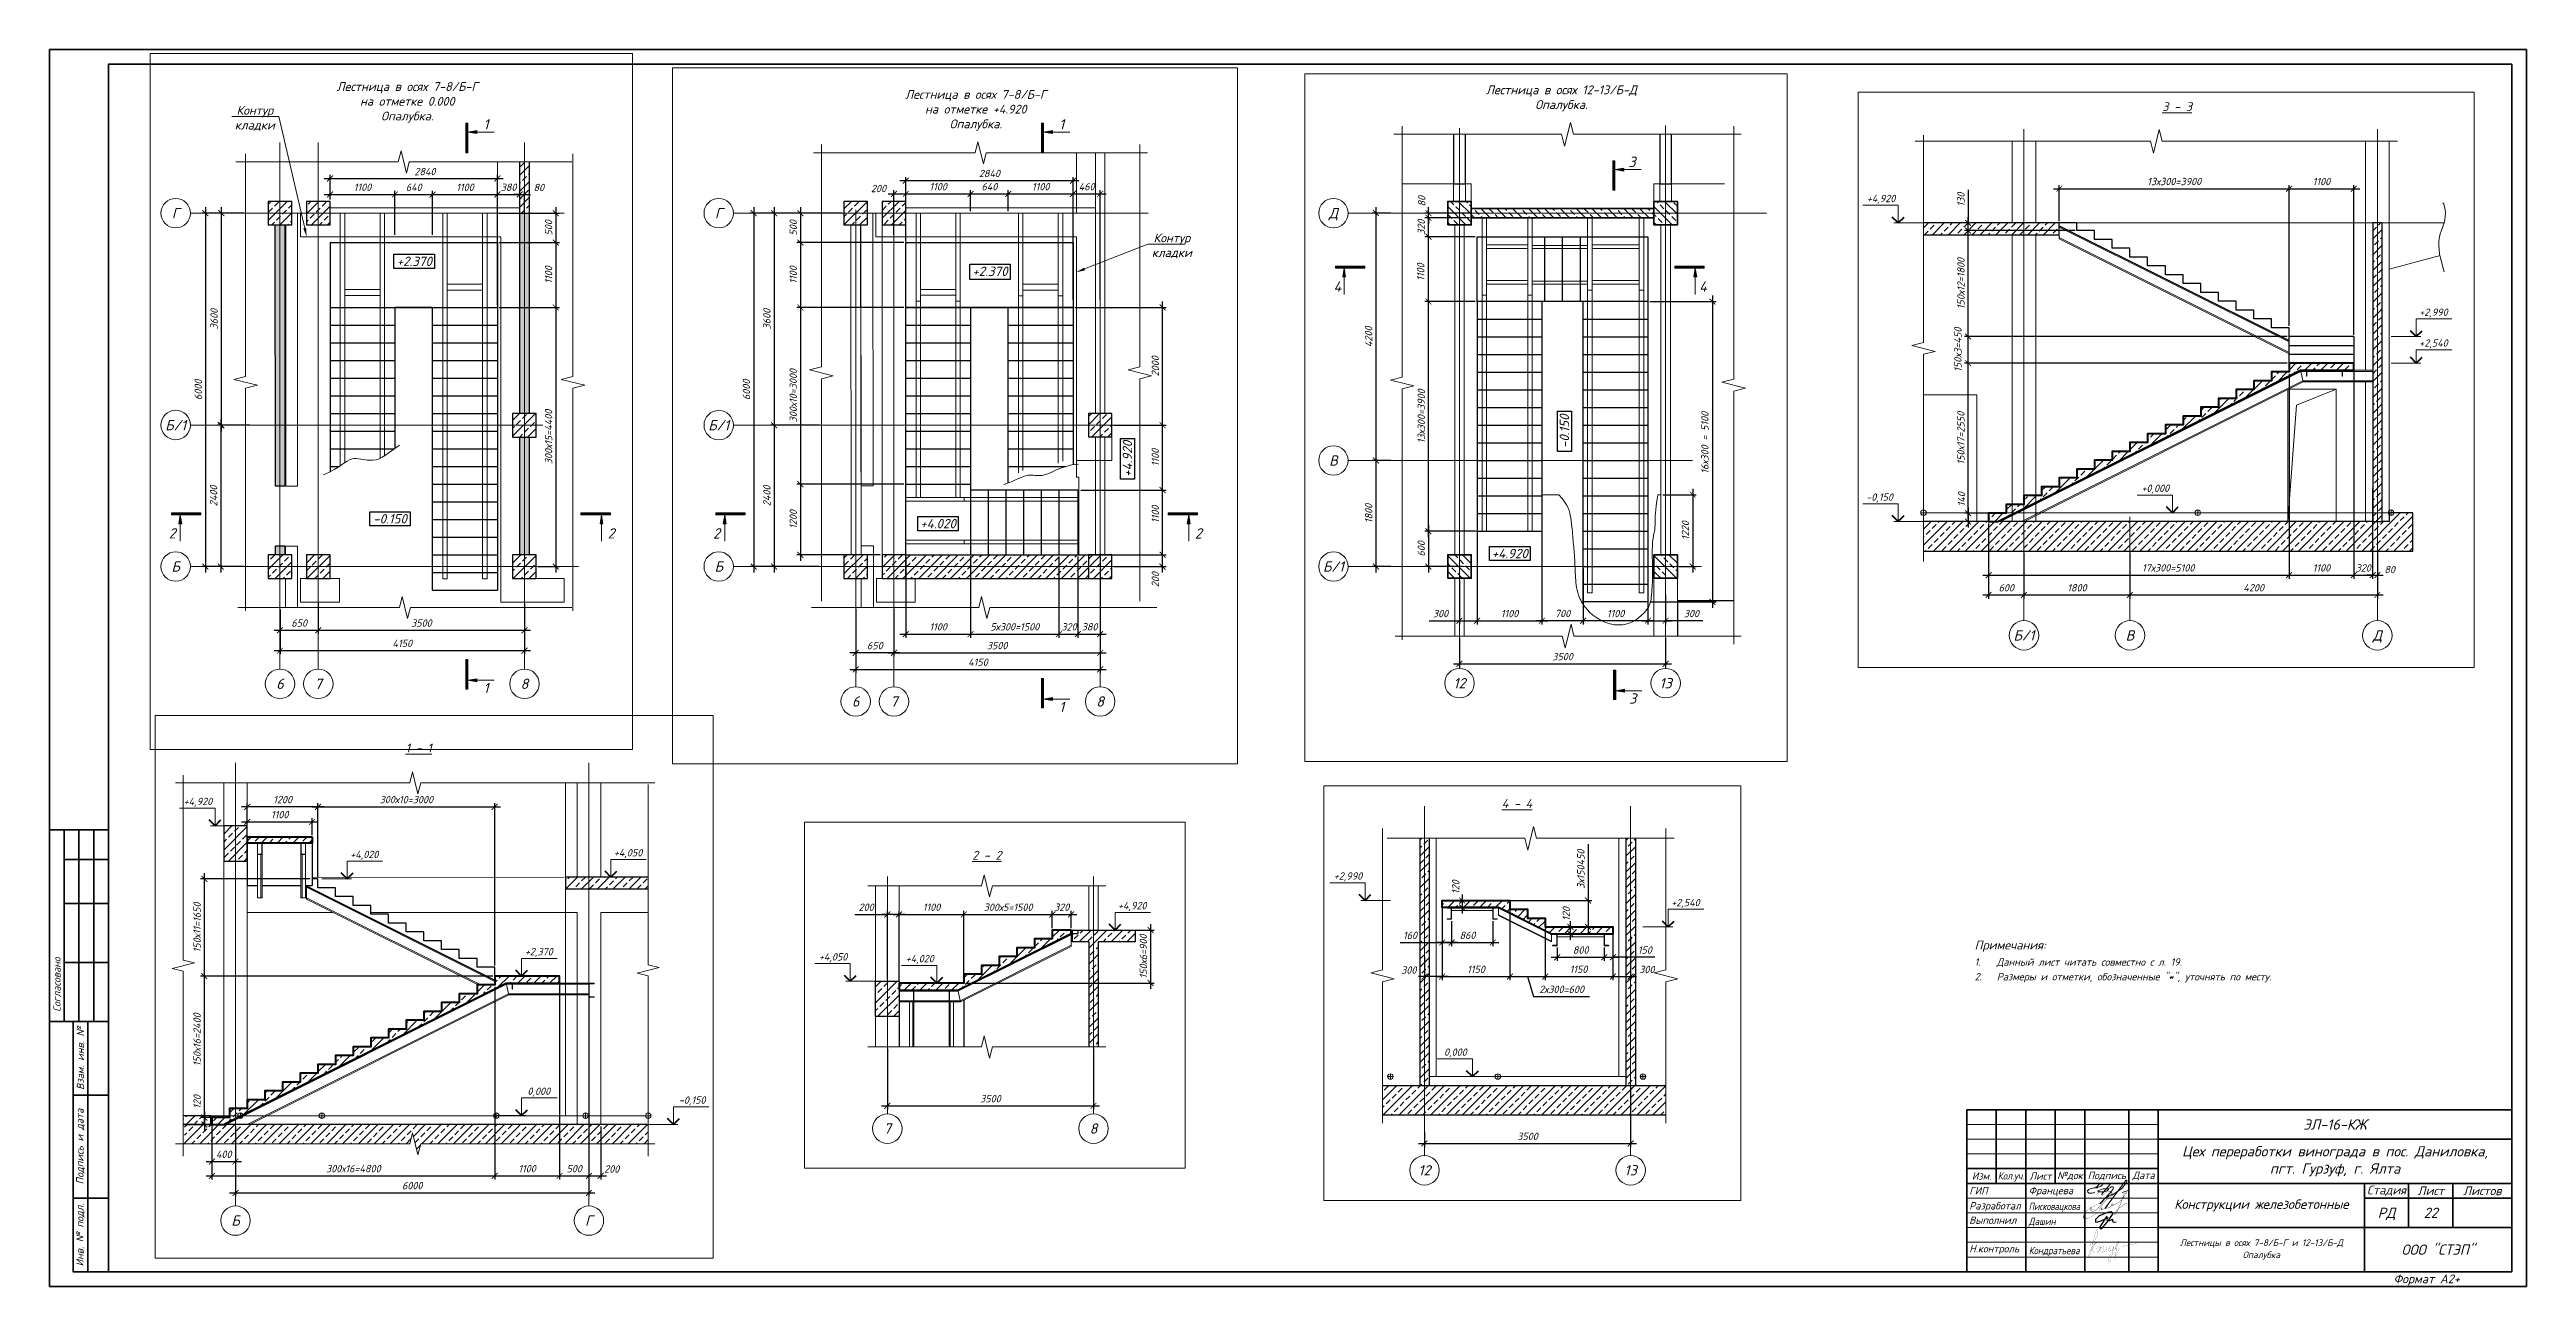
# Paper-space layout 'лист 22' of a CAD drawing. Header units: millimetres. Extents: x -1 to 840, y 0 to 420.
# The model-space entities are those that its viewports show. They can reach past a viewport. Long polylines and large blocks are cut down to what shows.
import ezdxf
from ezdxf import colors
from ezdxf.entities.mleader import LeaderData, LeaderLine
from ezdxf.enums import TextEntityAlignment as Align
from ezdxf.math import Vec2, Vec3

# ---------------------------------------------------------------- set-up
doc = ezdxf.new("R2010")
doc.units = ezdxf.units.MM
doc.header["$PDMODE"] = 3
for name, pattern in [('CENTERX2', [4, 2.5, -0.5, 0.5, -0.5]), ('DASHED2', [0.375, 0.25, -0.125]), ('GOST2.303 5', [24, 20, -1.5, 1, -1.5]), ('HIDDEN', [0.375, 0.25, -0.125]), ('HIDDEN2', [0.1875, 0.125, -0.0625])]:
    doc.linetypes.add(name, pattern=pattern)
doc.layers.get('0').update_dxf_attribs({"lineweight": 5})
doc.layers.get('Defpoints').update_dxf_attribs({"lineweight": 0})
for name, color, linetype, lineweight in [('!!! Подписи', 7, 'Continuous', 40), ('!!!Металл', 7, 'Continuous', 15), ('!!ПОДПИСИ', 7, 'Continuous', 13), ('#Dimensions', 7, 'Continuous', 9), ('#Бетон вид', 22, 'Continuous', 18), ('#Бетон лестницы вид', 12, 'Continuous', 30), ('#Бетон лестницы разрез', 12, 'Continuous', 40), ('#Бетон разрез', 22, 'Continuous', 30), ('#Выноски', 7, 'Continuous', 15), ('#Оси', 7, 'Continuous', 9), ('#Перекрытие разрез', 10, 'Continuous', 30), ('#разм', 7, 'Continuous', 9), ('A-okno', 7, 'Continuous', 0), ('k_ Металл_вид', 1, 'Continuous', 18), ('k_ Осевая', 8, 'CENTERX2', 9), ('k_ Отметки', 251, 'Continuous', 9), ('k_ Рамка', 7, 'Continuous', 35), ('Линия пунктир', 190, 'HIDDEN2', 9), ('Стены-Каркас', 7, 'Continuous', 9)]:
    doc.layers.add(name, color=color, linetype=linetype, lineweight=lineweight)
doc.layers.add('#Hatch', color=252, linetype='Continuous', lineweight=5, true_color=0x696969)
doc.layers.add('Штриховка', color=252, linetype='Continuous', lineweight=5, true_color=0x696969)
doc.layers.add('#Текст', color=7, linetype='Continuous')
doc.layers.add('Текст', color=7, linetype='Continuous')
doc.layers.add('NoPrint', color=18, linetype='Continuous', plot=False)
doc.layers.add('Подсчет арматуры', color=6, linetype='Continuous', lineweight=30, plot=False)
doc.styles.add('ESKDW', font='eskdw.shx', dxfattribs={"oblique": 15})
doc.styles.add('STEP PR', font='isocpeui.ttf')
doc.dimstyles.new('SPDS', dxfattribs={"dimscale": 50, "dimtxt": 2.5, "dimasz": 2, "dimexe": 1.25, "dimexo": 0.625, "dimtad": 1, "dimdec": 0, "dimrnd": 0.001, "dimtxsty": 'ESKDW', "dimblk": 'ARCHTICK', "dimcen": 2.5, "dimdle": 2, "dimclrd": 256, "dimclre": 256, "dimclrt": 7, "dimadec": 0, "dimazin": 2, "dimtfac": 0.75, "dimtdec": 0, "dimtmove": 1, "dimatfit": 3, "dimfxl": 1, "dimtolj": 1, "dimarcsym": 1})
doc.dimstyles.new('высотные отметки', dxfattribs={"dimtxt": 500, "dimasz": 100, "dimexe": 100, "dimexo": 0.625, "dimgap": 50, "dimtad": 1, "dimtih": 1, "dimtoh": 1, "dimdec": 3, "dimlfac": 0.001, "dimrnd": 0.005, "dimzin": 9, "dimtxsty": 'STEP PR', "dimblk": 'NONE', "dimcen": 100, "dimdle": 100, "dimse1": 1, "dimse2": 1, "dimsd1": 1, "dimsd2": 1, "dimadec": 0, "dimazin": 0, "dimtfac": 1, "dimtdec": 3, "dimtmove": 0, "dimatfit": 2, "dimldrblk": 'NONE', "dimfxl": 1, "dimarcsym": 0})
pattern_1 = [(315, (42878.57, -18487.1), (134.70384, 134.70384), []), (315, (42878.57, -18621.8), (134.70384, 134.70384), [95.25, -47.625])]
pattern_2 = [(45, (20, 0), (-134.70384, 134.70384), []), (45, (154.7, 0), (-134.70384, 134.70384), [95.25, -47.625])]
pattern_3 = [(45, (-57746.96, -53575.92), (-134.70384, 134.70384), []), (45, (-57612.26, -53575.92), (-134.70384, 134.70384), [95.25, -47.625])]

psp = doc.layouts.new('лист 22')

# ---------------------------------------------------------------- texts
at = {"layer": '#Текст', "color": 1, "insert": (653.09, 117.31), "char_height": 2.5, "width": 184.2543, "attachment_point": 1, "line_spacing_factor": 1.2, "style": 'STEP PR'}
psp.add_mtext('{\\fISOCPEUR|b1|i1|c204|p34;\\H1.2x;\\C256;Примечания:}\\P\\pi-7.5,l7.5,t7.5;{\\C7;1.^IДанный лист читать совместно с л. 19. \\P2.^IРазмеры и отметки, обозначенные "*", уточнять по месту. \\H1.5x; }', dxfattribs=at)
at = {"layer": 'k_ Рамка', "insert": (750.46, 12.38), "char_height": 2.25, "width": 70, "attachment_point": 5, "line_spacing_factor": 1.1, "style": 'STEP PR'}
psp.add_mtext('\\A1;Лестницы в осях 7-8/Б-Г и 12-13/Б-Д\\PОпалубка', dxfattribs=at)

msp = doc.modelspace()

# ---------------------------------------------------------------- texts
at = {"layer": '#Оси', "linetype": 'Continuous', "ltscale": 50, "style": 'STEP PR'}
for s, p in [('Д', (20395.17169, -138146.04332)), ('В', (20395.17169, -142346.04332)), ('Б/1', (20395.17169, -144146.04332)), ('12', (43217.18285, -145393.99586)), ('13', (46717.18285, -145393.99586)), ('Б/1', (32877.26275, -145744.02703)), ('В', (34677.26275, -145744.02703)), ('Д', (38877.26275, -145744.02703)), ('12', (22535.09254, -146126.25459)), ('13', (26035.09254, -146126.25459)), ('Г', (8323.87325, -186175.63361)), ('Г', (19442.13575, -186178.11106)), ('Б/1', (8323.87325, -189775.63361)), ('Б/1', (19442.14802, -189775.63361)), ('7', (43772.08052, -191063.99355)), ('8', (47272.08052, -191063.99355)), ('Б', (8323.87325, -192175.63361)), ('Б', (19442.14802, -192175.63361)), ('Б', (31658.96345, -193881.01241)), ('Г', (37658.96345, -193881.01241)), ('6', (21213.58529, -194166.07085)), ('7', (21863.58529, -194166.07085)), ('8', (25363.58529, -194166.07085)), ('6', (10648.72716, -194465.55848)), ('7', (11298.72716, -194465.55848)), ('8', (14798.72716, -194465.55848))]:
    msp.add_text(s, height=175, dxfattribs=at).set_placement(p, align=Align.MIDDLE_CENTER)
at = {"layer": 'k_ Отметки', "linetype": 'ByBlock', "char_height": 150, "style": 'STEP PR'}
for s, insert, width, attachment_point in [('{\\fISOCPEUR|b1|i1|c204|p34;Лестница в осях 12-13/Б-Д\\PОпалубка.}', (24265.98653, -135977.77031), 4367.7281646, 2), ('{\\fISOCPEUR|b1|i1|c204|p34;\\L3 - 3}', (35477.02779, -136842.42714), 1324.3115513, 8), ('{\\fISOCPEUR|b1|i1|c204|p34;\\L4 - 4}', (44787.44009, -139242.43016), 1324.3115513, 8), ('{\\fISOCPEUR|b1|i1|c204|p34;Лестница в осях 7-8/Б-Г\\Pна отметке +4.920\\PОпалубка.}', (12688.46333, -184085.01857), 4254.1785122, 2), ('{\\fISOCPEUR|b1|i1|c204|p34;Лестница в осях 7-8/Б-Г\\Pна отметке 0.000\\PОпалубка.}', (23375.25936, -183951.36652), 4254.1785122, 2), ('{\\fISOCPEUR|b1|i1|c204|p34;\\L1 - 1}', (34769.15679, -185931.43271), 1324.3115513, 8), ('{\\fISOCPEUR|b1|i1|c204|p34;\\L2 - 2}', (45461.20182, -186498.49131), 1324.3115513, 8)]:
    msp.add_mtext(s, dxfattribs=dict(at, insert=insert, width=width, attachment_point=attachment_point))
at = {"layer": 'Текст', "style": 'STEP PR'}
for s, p in [('-0.150', (24316.50069, -141850.33118)), ('+4.920', (15262.08023, -190348.4462))]:
    msp.add_text(s, height=160, rotation=90, dxfattribs=at).set_placement(p, align=Align.MIDDLE_CENTER)
for s, p in [('+4.920', (23389.49044, -143925.517)), ('+2.370', (12928.0377, -187163.08672)), ('+2.370', (23492.89583, -186993.93123)), ('-0.150', (23081.76897, -191364.63296)), ('+4.020', (12046.74346, -191446.85708))]:
    msp.add_text(s, height=160, dxfattribs=at).set_placement(p, align=Align.MIDDLE_CENTER)

# ---------------------------------------------------------------- blocks, each defined once
blk = doc.blocks.new('*U1349')
for p, q in [((5, -265), (5, -330)), ((10, -265), (10, -330)), ((15, -265), (15, -330)), ((5, -275), (20, -275)), ((5, -290), (20, -290)), ((5, -310), (20, -310)), ((13, -330), (13, -415)), ((8, -355), (20, -355)), ((661, -360), (661, -385)), ((671, -360), (671, -415)), ((681, -360), (681, -385)), ((691, -360), (691, -415)), ((706, -360), (706, -415)), ((716, -360), (716, -400)), ((651, -380), (716, -380)), ((651, -385), (836, -385)), ((786, -385), (786, -415)), ((801, -400), (801, -385)), ((816, -400), (816, -385)), ((8, -390), (20, -390)), ((786, -390), (836, -390)), ((716, -400), (716, -415))]:
    blk.add_line(p, q)
at = {"lineweight": 13}
for p, q in [((651, -365), (716, -365)), ((651, -370), (716, -370)), ((651, -375), (716, -375)), ((651, -390), (716, -390)), ((651, -395), (716, -395)), ((651, -400), (716, -400)), ((651, -405), (716, -405)), ((651, -410), (716, -410))]:
    blk.add_line(p, q, dxfattribs=at)
at = {"extrusion": (-1, 0, 0)}
blk.add_line((716, -370), (836, -370), dxfattribs=at)
for points in [[(841, -420), (0, -420), (0, 0), (841, 0)], [(20, -415), (836, -415), (836, -5), (20, -5)]]:
    blk.add_lwpolyline(points, close=True)
for points in [[(20, -265), (0, -265), (0, -330), (8, -330)], [(20, -415), (8, -415), (8, -330), (20, -330)], [(836, -360), (651, -360), (651, -415)], [(836, -400), (716, -400)]]:
    blk.add_lwpolyline(points)
at = {"style": 'STEP PR'}
blk.add_text('РД', height=3.5, dxfattribs=at).set_placement((793.5, -395), align=Align.MIDDLE_CENTER)
at = {"ltscale": 100, "char_height": 2.5, "attachment_point": 5, "rotation": 90, "style": 'STEP PR'}
for s, insert, width in [('Согласовано', (2.5, -317.5), 25), ('Взам. инв. №', (10.5, -342.5), 25), ('Подпись и дата', (10.5, -372.5), 35), ('Инв. № подл.', (10.5, -402.5), 25)]:
    blk.add_mtext(s, dxfattribs=dict(at, insert=insert, width=width))
at = {"width": 120, "attachment_point": 5, "style": 'STEP PR'}
for s, insert, char_height in [('ЭЛ-16-КЖ', (776, -365), 3.5), ('Цех переработки винограда в пос. Даниловка,\\Pпгт. Гурзуф, г. Ялта', (776, -377.5), 3.5), ('Конструкции железобетонные', (751, -392.5), 3.2)]:
    blk.add_mtext(s, dxfattribs=dict(at, insert=insert, char_height=char_height))
at = {"ltscale": 100, "style": 'STEP PR'}
for s, insert, char_height, width, attachment_point in [('ГИП', (651.8, -387.5), 2.5, 18.0984, 4), ('Изм.', (656, -382.5), 2.5, 10, 5), ('{\\W0.9;Кол.уч.}', (666, -382.79), 2.5, 10, 5), ('Лист', (676, -382.5), 2.5, 10, 5), ('Францева', (672.01, -387.77), 2.5, 18.9929, 4), ('№док', (686, -382.5), 2.5, 10, 5), ('Подпись', (698.5, -382.5), 2.5, 15, 5), ('Дата', (711, -382.5), 2.5, 10, 5), ('Стадия', (793.5, -387.5), 3, 15, 5), ('Лист', (808.5, -387.5), 3, 15, 5), ('Листов', (826, -387.5), 3, 20, 5), ('Разработал', (651.8, -392.96), 2.5, 18.0984, 4), ('{\\W0.8;Писковацкова}', (672.01, -393.14), 2.5, 18.9929, 4), ('Выполнил', (651.8, -397.5), 2.5, 18.0984, 4), ('{\\W0.88;Дашин}', (672.01, -398.14), 2.5, 18.9929, 4), ('Н.контроль', (651.8, -407.5), 2.5, 18.0984, 4), ('{\\W0.88;Кондратьева}', (672.01, -408.14), 2.5, 18.9929, 4)]:
    blk.add_mtext(s, dxfattribs=dict(at, insert=insert, char_height=char_height, width=width, attachment_point=attachment_point))
at = {"insert": (811, -407.5), "char_height": 3.5, "width": 50, "attachment_point": 5, "line_spacing_factor": 1.071429, "style": 'STEP PR'}
blk.add_mtext('ООО "СТЭП"', dxfattribs=at)
at = {"style": 'STEP PR'}
blk.add_attdef('N.ЛИСТА', text='', height=3.5, dxfattribs=at).set_placement((808.5, -395), align=Align.MIDDLE_CENTER)
blk.add_attdef('ФОРМАТ', (795.85, -418.92), '', height=3, dxfattribs=at)
blk = doc.blocks.new('ЭлПодпись_ Кондратьева')
at = {"lineweight": 5, "const_width": 0.05}
for points in [[(-0.85, -0.3), (-0.95, -0.44), (-1.04, -0.54), (-1.17, -0.59), (-1.25, -0.56), (-1.25, -0.5), (-1.24, -0.42), (-1.22, -0.35), (-1.19, -0.26), (-1.13, -0.13), (-1.1, -0.03), (-1.05, 0.07), (-1.02, 0.16), (-0.97, 0.25), (-0.92, 0.37), (-0.85, 0.48), (-0.71, 0.72), (-0.58, 0.94), (-0.47, 1.17), (-0.4, 1.31), (-0.26, 1.53), (-0.21, 1.64), (-0.06, 1.85), (0.12, 2.13), (0.39, 2.5), (0.53, 2.7), (0.61, 2.79), (0.75, 2.95), (0.99, 3.25), (1.15, 3.42)], [(-0.78, 3.02), (-0.64, 3.11), (-0.46, 3.21), (-0.26, 3.32), (-0.04, 3.44), (0.19, 3.58), (0.42, 3.73), (0.65, 3.89), (0.87, 4.05), (1.08, 4.23), (1.27, 4.41), (1.44, 4.6), (1.6, 4.78), (1.75, 4.96), (1.88, 5.14), (2, 5.31), (2.1, 5.46), (2.2, 5.6), (2.28, 5.73), (2.36, 5.84), (2.42, 5.95), (2.48, 6.04), (2.53, 6.13), (2.58, 6.22), (2.62, 6.29), (2.66, 6.37), (2.69, 6.44), (2.72, 6.52), (2.75, 6.59), (2.78, 6.66), (2.8, 6.74), (2.83, 6.81), (2.86, 6.89), (2.88, 6.97), (2.91, 7.05), (2.94, 7.13), (2.96, 7.22), (2.99, 7.3), (3.02, 7.39), (3.04, 7.48), (3.07, 7.57), (3.09, 7.66), (3.11, 7.74), (3.13, 7.83), (3.15, 7.91), (3.15, 7.98), (3.15, 8.06), (3.14, 8.12), (3.13, 8.18), (3.1, 8.23), (3.06, 8.27), (3.01, 8.3), (2.95, 8.31), (2.9, 8.32), (2.83, 8.31), (2.77, 8.28), (2.71, 8.24), (2.65, 8.18), (2.59, 8.11), (2.53, 8.03), (2.47, 7.93), (2.42, 7.83), (2.36, 7.73), (2.31, 7.62), (2.27, 7.52), (2.22, 7.42), (2.18, 7.32), (2.13, 7.22), (2.09, 7.12), (2.05, 7.02), (2.01, 6.92), (1.96, 6.81), (1.92, 6.69), (1.87, 6.56), (1.82, 6.43), (1.77, 6.29), (1.71, 6.14), (1.66, 5.98), (1.6, 5.81), (1.53, 5.63), (1.46, 5.44), (1.39, 5.24), (1.32, 5.03), (1.24, 4.82), (1.16, 4.61), (1.09, 4.4), (1.01, 4.18), (0.93, 3.97), (0.86, 3.77), (0.78, 3.58), (0.71, 3.39), (0.65, 3.2), (0.58, 3.03), (0.52, 2.85), (0.46, 2.68), (0.39, 2.51), (0.33, 2.34), (0.27, 2.17), (0.21, 2), (0.15, 1.83), (0.09, 1.66), (0.04, 1.5), (-0.02, 1.35), (-0.07, 1.21), (-0.12, 1.08), (-0.17, 0.96), (-0.21, 0.86), (-0.26, 0.76), (-0.3, 0.68), (-0.34, 0.6), (-0.38, 0.52), (-0.42, 0.46), (-0.45, 0.39), (-0.48, 0.33), (-0.52, 0.27), (-0.54, 0.21), (-0.58, 0.14), (-0.63, 0.07), (-0.85, -0.3)], [(0.79, 2.44), (0.7, 2.18), (0.65, 1.95), (0.61, 1.77), (0.59, 1.61), (0.59, 1.48), (0.61, 1.37), (0.63, 1.28), (0.66, 1.2), (0.69, 1.13), (0.72, 1.07), (0.75, 1.02), (0.79, 0.97), (0.83, 0.93), (0.87, 0.9), (0.91, 0.87), (0.95, 0.84), (0.99, 0.81), (1.02, 0.78), (1.06, 0.76), (1.1, 0.74), (1.14, 0.72), (1.18, 0.7), (1.22, 0.69), (1.26, 0.67), (1.3, 0.66), (1.34, 0.65), (1.38, 0.64), (1.42, 0.63), (1.46, 0.63), (1.51, 0.62), (1.55, 0.62), (1.59, 0.61), (1.64, 0.61), (1.69, 0.61), (1.73, 0.61), (1.78, 0.61), (1.83, 0.61), (1.87, 0.62), (1.92, 0.62), (1.97, 0.63), (2.02, 0.65), (2.07, 0.66), (2.13, 0.69), (2.18, 0.71), (2.24, 0.74), (2.29, 0.78), (2.36, 0.83), (2.42, 0.88), (2.49, 0.94), (2.56, 1.01), (2.64, 1.1), (2.72, 1.22), (2.81, 1.36), (2.9, 1.54), (3, 1.76), (3.1, 2.03)], [(1.15, 3.42), (1.2, 3.47), (1.25, 3.52), (1.29, 3.57), (1.34, 3.61), (1.4, 3.66), (1.45, 3.7), (1.51, 3.74), (1.57, 3.78), (1.63, 3.82), (1.7, 3.85), (1.77, 3.88), (1.85, 3.91), (1.94, 3.94), (2.03, 3.96), (2.12, 3.97), (2.22, 3.98), (2.32, 3.99), (2.42, 4), (2.51, 4), (2.6, 4), (2.68, 4), (2.74, 4), (2.79, 3.99), (2.82, 3.99), (2.84, 3.98), (2.83, 3.98), (2.8, 3.97), (2.75, 3.97), (2.62, 3.95), (2.54, 3.94), (2.45, 3.93), (2.35, 3.92), (2.26, 3.91), (2.16, 3.89), (2.07, 3.87), (1.99, 3.84), (1.91, 3.81), (1.84, 3.78), (1.77, 3.75), (1.71, 3.71), (1.65, 3.67), (1.6, 3.62), (1.55, 3.58), (1.5, 3.53), (1.45, 3.48), (1.4, 3.43), (1.35, 3.38), (1.3, 3.32), (1.25, 3.26), (1.21, 3.2), (1.16, 3.14), (1.12, 3.08), (1.08, 3.02), (1.04, 2.96), (1.01, 2.9), (0.97, 2.83), (0.94, 2.77), (0.91, 2.7), (0.88, 2.64), (0.85, 2.57), (0.79, 2.44)], [(3.1, 2.03), (3.13, 2.05), (3.14, 2.09), (3.15, 2.14), (3.15, 2.19), (3.15, 2.25), (3.13, 2.31), (3.1, 2.36), (3.07, 2.41), (3.03, 2.45), (2.97, 2.48), (2.91, 2.51), (2.85, 2.52), (2.78, 2.53), (2.71, 2.53), (2.64, 2.53), (2.58, 2.51), (2.51, 2.49), (2.45, 2.46), (2.39, 2.43), (2.33, 2.39), (2.28, 2.35), (2.23, 2.3), (2.19, 2.24), (2.14, 2.18), (2.1, 2.12), (2.07, 2.05), (2.03, 1.98), (2.01, 1.9), (1.98, 1.82), (1.96, 1.75), (1.94, 1.67), (1.92, 1.59), (1.91, 1.5), (1.91, 1.42), (1.91, 1.35), (1.91, 1.27), (1.93, 1.2), (1.95, 1.13), (1.98, 1.07), (2.02, 1.01), (2.07, 0.96), (2.13, 0.92), (2.19, 0.89), (2.27, 0.87), (2.35, 0.86), (2.43, 0.86), (2.52, 0.88), (2.61, 0.91), (2.71, 0.97), (2.8, 1.03), (2.89, 1.11), (2.98, 1.2), (3.06, 1.3), (3.13, 1.4), (3.19, 1.51), (3.23, 1.62), (3.26, 1.73), (3.27, 1.84), (3.28, 1.94), (3.27, 2.04), (3.26, 2.12), (3.24, 2.19), (3.22, 2.24), (3.2, 2.28), (3.19, 2.3), (3.17, 2.29), (3.17, 2.28), (3.17, 2.26), (3.19, 2.23), (3.22, 2.21), (3.26, 2.19), (3.32, 2.18), (3.4, 2.18), (3.5, 2.2), (3.61, 2.22), (3.72, 2.25), (3.84, 2.29), (3.95, 2.32), (4.06, 2.35), (4.15, 2.38), (4.24, 2.4), (4.3, 2.41), (4.36, 2.42), (4.39, 2.41), (4.42, 2.38), (4.43, 2.35), (4.43, 2.29), (4.41, 2.22), (4.38, 2.14), (4.34, 2.03), (4.3, 1.91), (4.24, 1.79), (4.18, 1.65), (4.12, 1.51), (4.06, 1.37), (4, 1.23), (3.94, 1.09), (3.89, 0.96), (3.85, 0.84), (3.82, 0.72), (3.79, 0.63), (3.79, 0.54), (3.8, 0.48), (3.82, 0.43), (3.87, 0.41), (3.93, 0.41), (4.01, 0.42), (4.1, 0.46), (4.19, 0.5), (4.29, 0.55), (4.39, 0.62), (4.49, 0.68), (4.59, 0.75), (4.67, 0.83), (4.76, 0.9), (4.84, 0.98), (4.92, 1.07), (4.99, 1.15), (5.06, 1.24), (5.12, 1.34), (5.18, 1.44), (5.24, 1.54), (5.3, 1.64), (5.35, 1.74), (5.39, 1.83), (5.43, 1.92), (5.47, 2), (5.5, 2.07), (5.53, 2.13), (5.55, 2.17), (5.56, 2.21), (5.57, 2.22), (5.57, 2.22), (5.56, 2.21), (5.55, 2.18), (5.53, 2.13), (5.5, 2.07), (5.46, 1.98), (5.42, 1.89), (5.38, 1.79), (5.33, 1.68), (5.28, 1.57), (5.23, 1.46), (5.18, 1.35), (5.13, 1.24), (5.09, 1.14), (5.06, 1.05), (5.03, 0.97), (5.01, 0.89), (5, 0.82), (5, 0.75), (5.02, 0.7), (5.06, 0.65), (5.11, 0.62), (5.17, 0.6), (5.24, 0.59), (5.32, 0.6), (5.41, 0.63), (5.51, 0.68), (5.61, 0.76), (5.71, 0.87), (5.81, 0.99), (5.92, 1.13), (6.03, 1.27), (6.15, 1.42), (6.28, 1.57), (6.41, 1.7), (6.54, 1.82), (6.69, 1.92), (6.83, 2), (6.97, 2.06), (7.1, 2.11), (7.21, 2.14), (7.3, 2.17), (7.35, 2.19), (7.36, 2.2), (7.33, 2.21), (7.26, 2.22), (7.16, 2.22), (7.04, 2.21), (6.9, 2.18), (6.75, 2.15), (6.61, 2.09), (6.48, 2.02), (6.36, 1.93), (6.26, 1.81), (6.17, 1.69), (6.1, 1.56), (6.04, 1.42), (6, 1.28), (5.97, 1.15), (5.95, 1.03), (5.95, 0.93), (5.96, 0.83), (5.98, 0.76), (6.02, 0.69), (6.07, 0.65), (6.14, 0.61), (6.22, 0.59), (6.32, 0.59), (6.43, 0.6), (6.56, 0.63), (6.69, 0.67), (6.82, 0.72), (6.96, 0.79), (7.08, 0.86), (7.2, 0.94), (7.3, 1.03), (7.38, 1.13), (7.44, 1.23), (7.49, 1.33), (7.53, 1.44), (7.56, 1.54), (7.58, 1.64), (7.6, 1.73), (7.62, 1.81), (7.64, 1.89), (7.67, 1.95), (7.69, 2), (7.71, 2.04), (7.73, 2.06), (7.75, 2.07), (7.76, 2.06), (7.76, 2.04), (7.75, 2), (7.74, 1.95), (7.72, 1.87), (7.69, 1.78), (7.65, 1.67), (7.61, 1.54), (7.56, 1.39), (7.51, 1.22), (7.46, 1.03), (7.4, 0.81), (7.33, 0.59), (7.26, 0.34), (7.19, 0.08), (7.11, -0.19), (7.02, -0.47), (6.92, -0.76), (6.81, -1.05), (6.7, -1.35), (6.58, -1.64), (6.46, -1.93), (6.33, -2.2), (6.2, -2.46), (6.07, -2.7), (5.93, -2.92), (5.8, -3.11), (5.67, -3.26), (5.55, -3.38), (5.44, -3.47), (5.34, -3.51), (5.26, -3.51), (5.21, -3.47), (5.18, -3.38), (5.18, -3.24), (5.21, -3.06), (5.27, -2.85), (5.34, -2.6), (5.44, -2.34), (5.56, -2.06), (5.69, -1.78), (5.84, -1.5), (6, -1.23), (6.16, -0.97), (6.34, -0.72), (6.53, -0.48), (6.72, -0.25), (6.91, -0.02), (7.11, 0.19), (7.31, 0.4), (7.51, 0.59), (7.71, 0.78), (7.9, 0.97), (8.09, 1.15), (8.28, 1.32), (8.46, 1.49), (8.63, 1.67), (8.79, 1.84), (8.94, 2.01), (9.08, 2.19), (9.2, 2.36), (9.32, 2.53), (9.42, 2.7), (9.51, 2.86), (9.59, 3.02), (9.65, 3.18), (9.71, 3.32), (9.74, 3.45), (9.76, 3.56), (9.76, 3.63), (9.73, 3.66), (9.68, 3.65), (9.59, 3.57), (9.47, 3.42), (9.32, 3.21), (9.14, 2.94), (8.95, 2.63), (8.75, 2.3), (8.56, 1.98), (8.4, 1.68), (8.26, 1.42), (8.16, 1.22), (8.11, 1.1), (8.11, 1.04), (8.14, 1.03), (8.2, 1.06), (8.27, 1.11), (8.34, 1.15), (8.42, 1.19), (8.48, 1.2), (8.52, 1.17), (8.53, 1.09), (8.53, 0.98), (8.52, 0.83), (8.48, 0.64), (8.43, 0.41), (8.37, 0.16), (8.29, -0.13), (8.21, -0.45), (8.12, -0.78), (8.02, -1.12), (7.93, -1.44), (7.85, -1.74), (7.77, -2.01), (7.71, -2.22), (7.67, -2.37), (7.64, -2.44), (7.64, -2.45), (7.66, -2.4), (7.7, -2.3), (7.75, -2.16), (7.81, -2), (7.88, -1.81), (7.97, -1.63), (8.06, -1.44), (8.16, -1.25), (8.26, -1.07), (8.37, -0.89), (8.47, -0.71), (8.58, -0.54), (8.69, -0.36), (8.8, -0.19), (8.9, -0.01), (9, 0.16), (9.1, 0.32), (9.2, 0.47), (9.31, 0.62), (9.41, 0.75), (9.53, 0.86), (9.65, 0.96)], [(10.68, 1.41), (10.93, 1.54), (11.14, 1.63), (11.33, 1.69), (11.49, 1.74), (11.63, 1.76), (11.75, 1.78), (11.88, 1.79), (12, 1.8), (12.14, 1.82), (12.3, 1.85), (12.54, 1.87), (12.86, 1.9), (13.29, 1.92), (13.87, 1.95), (14.62, 1.96), (15.57, 1.97)]]:
    blk.add_lwpolyline(points, dxfattribs=at)
blk = doc.blocks.new('ЭлПодп_ Писковацкова')
at = {"ltscale": 100}
h = blk.add_hatch(color=256, dxfattribs=at)
h.paths.add_polyline_path([(-0.32, -2.25, -0.120674), (1.18, -0.19, -0.003894), (1.52, 0.04, 0.005406), (1.05, -0.28, 0.120674), (-0.46, -2.34, 0.618253), (0.21, -3.26, 0.144344), (2.27, -2.61, 0.018148), (3.43, -1.89, -0.016031), (2.41, -2.52, -0.144344), (0.35, -3.17, -0.618253)])
h.paths.add_polyline_path([(8.88, 5.93, 0.13127), (8.02, 5.92, 0.001442), (7.99, 5.9, -0.037089), (8.75, 5.84, -0.412279), (9.18, 5.14, -0.047626), (8.73, 4.11, 0.13439), (9.32, 5.23, 0.412279)])
h = blk.add_hatch(color=256, dxfattribs=at)
edge = h.paths.add_edge_path()
edge.add_arc((5.78, -0.18), 0.156, 186.9947, 274.74151, ccw=False)
edge.add_arc((6.88, -0.17), 1.26, 158.15853, 181.41066, ccw=False)
edge.add_arc((5.97, 0.13), 0.314, 114.06069, 146.85855, ccw=False)
edge.add_arc((5.87, 0.35), 0.0718, -44.27348, 112.4585, ccw=False)
edge.add_arc((-94.96, 64.37), 119.52, 327.44185, 327.57972, ccw=False)
edge.add_arc((6.26, -0.24), 0.574, 148.71178, 176.4657)
edge.add_arc((5.92, -0.2), 0.229, 180.69086, 221.26838)
edge.add_arc((5.74, -0.29), 0.0681, 273.05442, 313.63194)
blk.add_hatch(color=256, dxfattribs=at).paths.add_polyline_path([(7.71, 0.77, -0.13099), (7.52, 0.73, -0.457938), (7.46, 0.79, -0.035865), (7.5, 0.94, 0.073282), (7.41, 0.77, 0.062982), (7.34, 0.54)])
for points, const_width in [([(2.32, 0.54, 0.014412), (1.05, -0.28, 0.120674), (-0.46, -2.34, 0.618253), (0.21, -3.26, 0.144344), (2.27, -2.61, 0.032048), (4.29, -1.29)], 0.05), ([(5.21, 2.93, -0.233334), (5.38, 3.9, -0.174568), (8.02, 5.92, -0.13127), (8.88, 5.93, -0.412279), (9.32, 5.23, -0.174651), (8.46, 3.86, -0.08251), (6.76, 2.73, 0.060149), (1.18, -0.19, 0.120674), (-0.32, -2.25, 0.618253), (0.35, -3.17, 0.144344), (2.41, -2.52, 0.032048), (4.42, -1.2)], 0.05), ([(8.28, 4.56, 0.116613), (8.02, 4.75, 0.235202), (7.65, 4.68, 0.049514), (6.65, 3.28, -0.043476), (5.36, 1.2, -0.055055), (3.68, -0.43, -0.20167), (2.53, -0.72, -0.170845), (1.85, -0.3, -0.173578), (1.89, 0.33, -0.32678), (2.21, 0.55, -0.331888), (2.47, 0.41, -0.059302), (2.44, -0.15, 0.621611), (2.58, -0.18), (2.67, -0.09)], 0.1), ([(4.88, -0.47, -0.057291), (5.86, 1.22, 0.008489), (8.28, 4.56)], 0.1), ([(9.86, 1.61, -0.098957), (9.54, 1.18, -0.095894), (9.22, 1.04, -0.516977), (9.09, 1.18, -0.051005), (9.18, 1.49, -0.095958), (9.33, 1.72, -0.627395), (9.52, 1.67, -0.126867), (9.45, 1.42, -0.026848), (9.04, 0.99, -0.12797), (7.56, 0.29, -0.408838), (7.33, 0.46, -0.085013), (7.41, 0.77, -0.174263), (7.68, 1.11, -0.429276), (7.84, 0.98, -0.125956), (7.71, 0.77), (7.23, 0.47, -0.049685), (5.79, -0.34, -0.402742), (5.62, -0.2, -0.101806), (5.71, 0.3, -0.144093), (5.85, 0.42, -0.815086), (5.92, 0.3, -0.000602), (5.77, 0.06, 0.121695), (5.69, -0.21, 0.209904), (5.76, -0.37)], 0.1), ([(7.99, 5.9, -0.037089), (8.75, 5.84, -0.412279), (9.18, 5.14, -0.047626), (8.73, 4.11, -0.047626)], 0.05), ([(14.41, 2.03, 0.05803), (12.59, 0.97, 0.073128), (10.68, -0.83, 0.095936), (10.18, -1.81, 0.890388), (10.33, -1.91, 0.077303), (10.97, -0.96, 0.016701), (12.34, 2.28, 0.028782), (13.13, 4.51, -0.052172), (13.59, 5.51, -0.706562), (13.86, 5.39, -0.044295), (13.54, 4.61, -0.055726), (12.44, 3, -0.091431), (9.78, 1.29, -0.530665), (9.68, 1.37, -0.191005), (9.73, 1.53)], 0.1)]:
    blk.add_lwpolyline(points, format="xyb", dxfattribs=dict(at, const_width=const_width))
blk.add_solid([(13.07, 4.31), (12.82, 3.48), (13.1, 4.15), (13.27, 4.13)], dxfattribs=at)
blk = doc.blocks.new('ЭлПодп_ Францева')
at = {"lineweight": 15}
for points in [[(3.29, 2.05), (2.94, 1.75), (2.47, 1.64), (1.89, 1.63), (1.46, 1.69), (1.04, 2.02), (1.01, 2.45), (1.17, 2.73), (1.42, 2.91), (1.89, 3.13), (2.44, 3.27), (3.05, 3.44), (3.81, 3.47), (4.25, 3.48), (4.37, 3.49), (4.23, 3.85), (4.45, 4.17), (4.82, 4.59), (5.32, 4.83), (5.72, 4.9), (6, 4.65), (5.86, 4.34), (5.21, 3.89), (4.69, 3.77), (4.23, 3.85), (3.78, 3.86)], [(8.14, 3.05), (7.93, 3.19), (7.59, 3.19), (7.09, 3.19), (6.78, 3.19), (6.3, 3.1), (5.73, 2.95), (5.25, 2.77), (4.58, 2.52), (4.43, 2.32), (4.58, 2.21), (4.75, 2.08), (5.35, 2.08), (5.7, 2.09), (6.26, 2.09), (6.93, 2.28), (7.67, 2.49), (8.03, 2.87), (8.24, 3.33), (8.49, 3.49), (8.74, 3.65), (9.02, 3.84), (9.31, 3.86), (9.63, 3.87), (9.74, 3.58), (9.67, 3.23), (9.52, 2.97), (9.36, 2.67), (9.23, 2.43), (8.66, 1.82), (6.9, -0.04), (5.1, -1.95), (6.93, 0), (8.33, 0.78), (9.32, 1.33), (9.23, 1.28), (9.38, 1.01), (12.67, 3.37), (13.22, 3.99), (14.04, 5.17), (14.3, 5.76), (14.29, 6.1), (14.1, 6.1), (13.29, 5.2), (11.34, 2.42), (6.83, -3.51)], [(4.44, 1.78), (4.61, 1.64)], [(8.67, 4.59), (8.66, 4.77), (5.73, 1.23)], [(12.73, 1.86), (15.06, 2.73)], [(14.23, 1.72), (14.34, 1.72)]]:
    blk.add_lwpolyline(points, dxfattribs=at)
blk = doc.blocks.new('A$C46BD104E')
at = {"layer": '!!! Подписи', "lineweight": 25}
blk.add_lwpolyline([(750, 386), (516, 27), (523, -41), (584, -34), (814, 238), (967, 475), (898, 533), (805, 528), (491, 396), (368, 272), (372, 189), (448, 193), (585, 240), (791, 346), (747, 274), (767, 236), (851, 242), (942, 288), (942, 288), (945, 212), (975, 186), (1070, 192)], dxfattribs=at)
at = {"layer": 'NoPrint', "lineweight": 0}
blk.add_lwpolyline([(0, 500), (1500, 500), (1500, 0), (0, 0)], close=True, dxfattribs=at)
blk = doc.blocks.new('*U835')
at = {"color": 0, "linetype": 'ByBlock', "lineweight": -2}
for p, q in [((24.95, 0), (25.27, 1.25)), ((25.27, 1.25), (25.89, -1.25)), ((24.95, 0), (0, 0)), ((25.89, -1.25), (26.2, 0)), ((51.16, 0), (26.2, 0))]:
    blk.add_line(p, q, dxfattribs=at)
blk = doc.blocks.new('*U24')
at = {"color": 0, "linetype": 'ByBlock', "lineweight": -2}
for p, q in [((21.99, 0), (22.3, 1.25)), ((22.3, 1.25), (22.93, -1.25)), ((21.99, 0), (0, 0)), ((22.93, -1.25), (23.24, 0)), ((45.23, 0), (23.24, 0))]:
    blk.add_line(p, q, dxfattribs=at)
blk = doc.blocks.new('_ArchTick')
at = {"color": 0, "linetype": 'ByBlock', "const_width": 0.15}
blk.add_lwpolyline([(-0.5, -0.5), (0.5, 0.5)], dxfattribs=at)
blk = doc.blocks.new('*D710')
at = {"layer": '#Dimensions', "lineweight": -2, "transparency": 16777216}
for p, q in [((32877, -144343), (32877, -145121)), ((34677, -144343), (34677, -145121)), ((32777, -145058), (34777, -145058))]:
    blk.add_line(p, q, dxfattribs=at)
at = {"layer": 'Defpoints', "color": 0, "lineweight": 0, "transparency": 16777216}
for p in [(32877, -144312), (34677, -144312), (34677, -145058)]:
    blk.add_point(p, dxfattribs=at)
at = {"layer": '#Dimensions', "lineweight": -2, "transparency": 16777216, "xscale": 100, "yscale": 100, "zscale": 100, "rotation": 180}
blk.add_blockref('_ArchTick', (32877, -145058), dxfattribs=at)
at = {"layer": '#Dimensions', "lineweight": -2, "transparency": 16777216, "xscale": 100, "yscale": 100, "zscale": 100}
blk.add_blockref('_ArchTick', (34677, -145058), dxfattribs=at)
at = {"layer": '#Dimensions', "transparency": 16777216, "insert": (33777, -144936), "char_height": 125, "attachment_point": 5, "style": 'STEP PR'}
blk.add_mtext('\\A1;1800', dxfattribs=at)
blk = doc.blocks.new('*D711')
at = {"layer": '#Dimensions', "lineweight": -2, "transparency": 16777216}
for p, q in [((34677, -144343), (34677, -145121)), ((38877, -144343), (38877, -145121)), ((34577, -145058), (38977, -145058))]:
    blk.add_line(p, q, dxfattribs=at)
at = {"layer": 'Defpoints', "color": 0, "lineweight": 0, "transparency": 16777216}
for p in [(34677, -144312), (38877, -144312), (38877, -145058)]:
    blk.add_point(p, dxfattribs=at)
at = {"layer": '#Dimensions', "lineweight": -2, "transparency": 16777216, "xscale": 100, "yscale": 100, "zscale": 100, "rotation": 180}
blk.add_blockref('_ArchTick', (34677, -145058), dxfattribs=at)
at = {"layer": '#Dimensions', "lineweight": -2, "transparency": 16777216, "xscale": 100, "yscale": 100, "zscale": 100}
blk.add_blockref('_ArchTick', (38877, -145058), dxfattribs=at)
at = {"layer": '#Dimensions', "transparency": 16777216, "insert": (36777, -144936), "char_height": 125, "attachment_point": 5, "style": 'STEP PR'}
blk.add_mtext('\\A1;4200', dxfattribs=at)
blk = doc.blocks.new('*D29')
at = {"layer": 'Defpoints', "color": 0, "lineweight": 0, "ltscale": 3, "transparency": 16777216}
for p in [(4574327, -914160), (4576313, -914160, 0), (4576313, -924000)]:
    blk.add_point(p, dxfattribs=at)
at = {"layer": '#разм', "color": 0, "ltscale": 3, "transparency": 16777216, "insert": (4574872, -913360), "char_height": 250, "attachment_point": 5, "style": 'STEP PR'}
blk.add_mtext('+4,920', dxfattribs=at)
blk = doc.blocks.new('_None')
blk = doc.blocks.new('*D34')
at = {"layer": 'Defpoints', "color": 0, "lineweight": 0, "ltscale": 3, "transparency": 16777216}
for p in [(4574340, -924000), (4576313, -924000), (4576313, -924000, 0)]:
    blk.add_point(p, dxfattribs=at)
at = {"layer": '#разм', "color": 0, "ltscale": 3, "transparency": 16777216, "insert": (4574872, -923200), "char_height": 250, "attachment_point": 5, "style": 'STEP PR'}
blk.add_mtext('+0,000', dxfattribs=at)
blk = doc.blocks.new('*D39')
at = {"layer": 'Defpoints', "color": 0, "lineweight": 0, "ltscale": 3, "transparency": 16777216}
for p in [(4574313, -924300), (4576313, -924300, 0), (4576313, -924600)]:
    blk.add_point(p, dxfattribs=at)
at = {"layer": '#разм', "color": 0, "ltscale": 3, "transparency": 16777216, "insert": (4574821, -923500), "char_height": 250, "attachment_point": 5, "style": 'STEP PR'}
blk.add_mtext('-0,150', dxfattribs=at)
blk = doc.blocks.new('*D727')
at = {"layer": 'Defpoints', "color": 0, "lineweight": 0, "ltscale": 3, "transparency": 16777216}
for p in [(4576313, -918920, 0), (4577210, -918920), (4576313, -924000)]:
    blk.add_point(p, dxfattribs=at)
at = {"layer": '#разм', "color": 0, "ltscale": 3, "transparency": 16777216, "insert": (4577755, -918269), "char_height": 250, "attachment_point": 5, "style": 'STEP PR'}
blk.add_mtext('+2,540', dxfattribs=at)
blk = doc.blocks.new('*D723')
at = {"layer": 'Defpoints', "color": 0, "lineweight": 0, "ltscale": 3, "transparency": 16777216}
for p in [(4576313, -918020, 0), (4577223, -918020), (4576313, -924000)]:
    blk.add_point(p, dxfattribs=at)
at = {"layer": '#разм', "color": 0, "ltscale": 3, "transparency": 16777216, "insert": (4577755, -917220), "char_height": 250, "attachment_point": 5, "style": 'STEP PR'}
blk.add_mtext('+2,990', dxfattribs=at)
blk = doc.blocks.new('*U260')
at = {"color": 0, "linetype": 'ByBlock', "lineweight": -2}
for p, q in [((-63, 0), (-63, 7)), ((-63, 0), (0, 0)), ((-60, 10), (-20, 10)), ((-10, 20), (-10, 97)), ((0, 100), (-7, 100)), ((0, 0), (0, 100))]:
    blk.add_line(p, q, dxfattribs=at)
for centre, radius, start, end in [((-60, 7), 3.3, 90, 180), ((-20, 20), 10, 270, 0), ((-7, 97), 3.3, 89.045, 179.9778)]:
    blk.add_arc(centre, radius, start, end, dxfattribs=at)
blk = doc.blocks.new('*U858')
at = {"color": 0, "linetype": 'ByBlock', "lineweight": -2}
for p, q in [((17.79, 0), (18.1, 1.25)), ((18.1, 1.25), (18.73, -1.25)), ((17.79, 0), (0, 0)), ((18.73, -1.25), (19.04, 0)), ((36.83, 0), (19.04, 0))]:
    blk.add_line(p, q, dxfattribs=at)
blk = doc.blocks.new('*U17')
at = {"color": 0, "linetype": 'ByBlock', "lineweight": -2}
for p, q in [((26.64, 0), (26.95, 1.25)), ((26.95, 1.25), (27.58, -1.25)), ((26.64, 0), (0, 0)), ((27.58, -1.25), (27.89, 0)), ((54.53, 0), (27.89, 0))]:
    blk.add_line(p, q, dxfattribs=at)
blk = doc.blocks.new('*U857')
at = {"color": 0, "linetype": 'ByBlock', "lineweight": -2}
for p, q in [((26.87, 0), (27.18, 1.25)), ((27.18, 1.25), (27.81, -1.25)), ((26.87, 0), (0, 0)), ((27.81, -1.25), (28.12, 0)), ((54.99, 0), (28.12, 0))]:
    blk.add_line(p, q, dxfattribs=at)
blk = doc.blocks.new('*U859')
at = {"color": 0, "linetype": 'ByBlock', "lineweight": -2}
for p, q in [((17.73, 0), (18.04, 1.25)), ((18.04, 1.25), (18.66, -1.25)), ((17.73, 0), (0, 0)), ((18.66, -1.25), (18.98, 0)), ((36.7, 0), (18.98, 0))]:
    blk.add_line(p, q, dxfattribs=at)
blk = doc.blocks.new('*D714')
at = {"layer": '#Dimensions', "lineweight": -2, "ltscale": 100, "transparency": 16777216}
for p, q in [((22835, -143257), (22835, -145129)), ((22535, -144377), (22535, -145129)), ((22020, -145066), (22535, -145066)), ((22435, -145066), (22935, -145066))]:
    blk.add_line(p, q, dxfattribs=at)
at = {"layer": 'Defpoints', "color": 0, "lineweight": 0, "ltscale": 100, "transparency": 16777216}
for p in [(22835, -143226), (22535, -144346), (22835, -145066)]:
    blk.add_point(p, dxfattribs=at)
at = {"layer": '#Dimensions', "lineweight": -2, "ltscale": 100, "transparency": 16777216, "xscale": 100, "yscale": 100, "zscale": 100, "rotation": 180}
blk.add_blockref('_ArchTick', (22535, -145066), dxfattribs=at)
at = {"layer": '#Dimensions', "lineweight": -2, "ltscale": 100, "transparency": 16777216, "xscale": 100, "yscale": 100, "zscale": 100}
blk.add_blockref('_ArchTick', (22835, -145066), dxfattribs=at)
at = {"layer": '#Dimensions', "ltscale": 100, "transparency": 16777216, "insert": (22213, -144944), "char_height": 125, "attachment_point": 5, "style": 'STEP PR'}
blk.add_mtext('\\A1;300', dxfattribs=at)
blk = doc.blocks.new('*D715')
at = {"layer": '#Dimensions', "lineweight": -2, "transparency": 16777216}
for p, q in [((22835, -143257), (22835, -145129)), ((23935, -143257), (23935, -145129)), ((22735, -145066), (24035, -145066))]:
    blk.add_line(p, q, dxfattribs=at)
at = {"layer": 'Defpoints', "color": 0, "lineweight": 0, "transparency": 16777216}
for p in [(22835, -143226), (23935, -143226), (23935, -145066)]:
    blk.add_point(p, dxfattribs=at)
at = {"layer": '#Dimensions', "lineweight": -2, "transparency": 16777216, "xscale": 100, "yscale": 100, "zscale": 100, "rotation": 180}
blk.add_blockref('_ArchTick', (22835, -145066), dxfattribs=at)
at = {"layer": '#Dimensions', "lineweight": -2, "transparency": 16777216, "xscale": 100, "yscale": 100, "zscale": 100}
blk.add_blockref('_ArchTick', (23935, -145066), dxfattribs=at)
at = {"layer": '#Dimensions', "transparency": 16777216, "insert": (23385, -144944), "char_height": 125, "attachment_point": 5, "style": 'STEP PR'}
blk.add_mtext('\\A1;1100', dxfattribs=at)
blk = doc.blocks.new('*D716')
at = {"layer": '#Dimensions', "lineweight": -2, "transparency": 16777216}
for p, q in [((25735, -144157), (25735, -145129)), ((26035, -144623), (26035, -145129)), ((25635, -145066), (26135, -145066)), ((26664, -145066), (26035, -145066))]:
    blk.add_line(p, q, dxfattribs=at)
at = {"layer": 'Defpoints', "color": 0, "lineweight": 0, "transparency": 16777216}
for p in [(25735, -144126), (26035, -144592), (26035, -145066)]:
    blk.add_point(p, dxfattribs=at)
at = {"layer": '#Dimensions', "lineweight": -2, "transparency": 16777216, "xscale": 100, "yscale": 100, "zscale": 100, "rotation": 180}
blk.add_blockref('_ArchTick', (25735, -145066), dxfattribs=at)
at = {"layer": '#Dimensions', "lineweight": -2, "transparency": 16777216, "xscale": 100, "yscale": 100, "zscale": 100}
blk.add_blockref('_ArchTick', (26035, -145066), dxfattribs=at)
at = {"layer": '#Dimensions', "transparency": 16777216, "insert": (26472, -144944), "char_height": 125, "attachment_point": 5, "style": 'STEP PR'}
blk.add_mtext('\\A1;300', dxfattribs=at)
blk = doc.blocks.new('*D717')
at = {"layer": '#Dimensions', "lineweight": -2, "transparency": 16777216}
for p, q in [((24635, -144177), (24635, -145129)), ((25735, -144157), (25735, -145129)), ((25835, -145066), (24535, -145066))]:
    blk.add_line(p, q, dxfattribs=at)
at = {"layer": 'Defpoints', "color": 0, "lineweight": 0, "transparency": 16777216}
for p in [(24635, -144146), (25735, -144126), (24635, -145066)]:
    blk.add_point(p, dxfattribs=at)
at = {"layer": '#Dimensions', "lineweight": -2, "transparency": 16777216, "xscale": 100, "yscale": 100, "zscale": 100, "rotation": 180}
blk.add_blockref('_ArchTick', (24635, -145066), dxfattribs=at)
at = {"layer": '#Dimensions', "lineweight": -2, "transparency": 16777216, "xscale": 100, "yscale": 100, "zscale": 100}
blk.add_blockref('_ArchTick', (25735, -145066), dxfattribs=at)
at = {"layer": '#Dimensions', "transparency": 16777216, "insert": (25185, -144944), "char_height": 125, "attachment_point": 5, "style": 'STEP PR'}
blk.add_mtext('\\A1;1100', dxfattribs=at)
blk = doc.blocks.new('*D718')
at = {"layer": '#Dimensions', "lineweight": -2, "transparency": 16777216}
for p, q in [((23935, -143257), (23935, -145129)), ((24635, -144177), (24635, -145129)), ((24735, -145066), (23835, -145066))]:
    blk.add_line(p, q, dxfattribs=at)
at = {"layer": 'Defpoints', "color": 0, "lineweight": 0, "transparency": 16777216}
for p in [(23935, -143226), (24635, -144146), (23935, -145066)]:
    blk.add_point(p, dxfattribs=at)
at = {"layer": '#Dimensions', "lineweight": -2, "transparency": 16777216, "xscale": 100, "yscale": 100, "zscale": 100, "rotation": 180}
blk.add_blockref('_ArchTick', (23935, -145066), dxfattribs=at)
at = {"layer": '#Dimensions', "lineweight": -2, "transparency": 16777216, "xscale": 100, "yscale": 100, "zscale": 100}
blk.add_blockref('_ArchTick', (24635, -145066), dxfattribs=at)
at = {"layer": '#Dimensions', "transparency": 16777216, "insert": (24285, -144943), "char_height": 125, "attachment_point": 5, "style": 'STEP PR'}
blk.add_mtext('\\A1;700', dxfattribs=at)
blk = doc.blocks.new('*U21')
at = {"linetype": 'ByBlock', "ltscale": 100}
h = blk.add_hatch(color=256, dxfattribs=at)
h.dxf.hatch_style = 1
h.paths.add_polyline_path([(35, 1000), (-35, 1000), (-35, 0), (35, 0)])
h = blk.add_hatch(color=256, dxfattribs=at)
h.dxf.hatch_style = 1
h.paths.add_polyline_path([(335, 750), (335, 700), (335, 650), (35, 700)])
for p, q in [((-35, 1000), (35, 1000)), ((-35, 0), (-35, 1000)), ((35, 1000), (35, 0)), ((35, 0), (-35, 0)), ((35, 700), (335, 750)), ((35, 700), (335, 650)), ((335, 750), (335, 700)), ((335, 650), (335, 700))]:
    blk.add_line(p, q, dxfattribs=at)
at = {"linetype": 'ByBlock', "ltscale": 100, "extrusion": (0, 1, 0), "elevation": 700}
blk.add_lwpolyline([(-925, 0), (-335, 0)], dxfattribs=at)
at = {"ltscale": 100, "style": 'STEP PR'}
blk.add_attdef('Nv', text='', height=350, dxfattribs=at).set_placement((781, 790), align=Align.RIGHT)
blk = doc.blocks.new('*U22')
at = {"linetype": 'ByBlock', "ltscale": 100}
h = blk.add_hatch(color=256, dxfattribs=at)
h.dxf.hatch_style = 1
h.paths.add_polyline_path([(35, 0), (-35, 0), (-35, -1000), (35, -1000)])
h = blk.add_hatch(color=256, dxfattribs=at)
h.dxf.hatch_style = 1
h.paths.add_polyline_path([(335, -750), (335, -700), (335, -650), (35, -700)])
for p, q in [((35, 0), (-35, 0)), ((-35, 0), (-35, -1000)), ((35, -1000), (35, 0)), ((35, -700), (335, -650)), ((35, -700), (335, -750)), ((335, -650), (335, -700)), ((335, -750), (335, -700)), ((-35, -1000), (35, -1000))]:
    blk.add_line(p, q, dxfattribs=at)
at = {"linetype": 'ByBlock', "ltscale": 100, "extrusion": (0, -1, 0), "elevation": 700}
blk.add_lwpolyline([(925, 0), (335, 0)], dxfattribs=at)
at = {"ltscale": 100, "style": 'STEP PR'}
blk.add_attdef('Nv', text='', height=350, dxfattribs=at).set_placement((781, -1140), align=Align.RIGHT)
blk = doc.blocks.new('*D719')
at = {"layer": '#Dimensions', "lineweight": -2, "transparency": 16777216}
for p, q in [((22535, -145357), (22535, -145859)), ((26035, -145357), (26035, -145859)), ((22435, -145797), (26135, -145797))]:
    blk.add_line(p, q, dxfattribs=at)
at = {"layer": 'Defpoints', "color": 0, "lineweight": 0, "transparency": 16777216}
for p in [(22535, -145325), (26035, -145325), (26035, -145797)]:
    blk.add_point(p, dxfattribs=at)
at = {"layer": '#Dimensions', "lineweight": -2, "transparency": 16777216, "xscale": 100, "yscale": 100, "zscale": 100, "rotation": 180}
blk.add_blockref('_ArchTick', (22535, -145797), dxfattribs=at)
at = {"layer": '#Dimensions', "lineweight": -2, "transparency": 16777216, "xscale": 100, "yscale": 100, "zscale": 100}
blk.add_blockref('_ArchTick', (26035, -145797), dxfattribs=at)
at = {"layer": '#Dimensions', "transparency": 16777216, "insert": (24285, -145674), "char_height": 125, "attachment_point": 5, "style": 'STEP PR'}
blk.add_mtext('\\A1;3500', dxfattribs=at)
blk = doc.blocks.new('*D712')
at = {"layer": '#Dimensions', "lineweight": -2, "transparency": 16777216}
for p, q in [((21370, -138146), (21054, -138146)), ((21117, -138046), (21117, -142446)), ((21370, -142346), (21054, -142346))]:
    blk.add_line(p, q, dxfattribs=at)
at = {"layer": 'Defpoints', "color": 0, "lineweight": 0, "transparency": 16777216}
for p in [(21402, -138146), (21117, -142346), (21402, -142346)]:
    blk.add_point(p, dxfattribs=at)
at = {"layer": '#Dimensions', "lineweight": -2, "transparency": 16777216, "xscale": 100, "yscale": 100, "zscale": 100}
for p, rotation in [((21117, -138146), 90), ((21117, -142346), 270)]:
    blk.add_blockref('_ArchTick', p, dxfattribs=dict(at, rotation=rotation))
at = {"layer": '#Dimensions', "transparency": 16777216, "insert": (20994, -140246), "char_height": 125, "attachment_point": 5, "rotation": 90, "style": 'STEP PR'}
blk.add_mtext('\\A1;4200', dxfattribs=at)
blk = doc.blocks.new('*D713')
at = {"layer": '#Dimensions', "lineweight": -2, "transparency": 16777216}
for p, q in [((21370, -142346), (21054, -142346)), ((21117, -142246), (21117, -144246)), ((21370, -144146), (21054, -144146))]:
    blk.add_line(p, q, dxfattribs=at)
at = {"layer": 'Defpoints', "color": 0, "lineweight": 0, "transparency": 16777216}
for p in [(21402, -142346), (21117, -144146), (21402, -144146)]:
    blk.add_point(p, dxfattribs=at)
at = {"layer": '#Dimensions', "lineweight": -2, "transparency": 16777216, "xscale": 100, "yscale": 100, "zscale": 100}
for p, rotation in [((21117, -142346), 90), ((21117, -144146), 270)]:
    blk.add_blockref('_ArchTick', p, dxfattribs=dict(at, rotation=rotation))
at = {"layer": '#Dimensions', "transparency": 16777216, "insert": (20994, -143246), "char_height": 125, "attachment_point": 5, "rotation": 90, "style": 'STEP PR'}
blk.add_mtext('\\A1;1800', dxfattribs=at)
blk = doc.blocks.new('*D720')
at = {"layer": '#Dimensions', "lineweight": -2, "transparency": 16777216}
for p, q in [((22804, -143546), (21946, -143546)), ((22009, -143446), (22009, -144246)), ((22584, -144146), (21946, -144146))]:
    blk.add_line(p, q, dxfattribs=at)
at = {"layer": 'Defpoints', "color": 0, "lineweight": 0, "transparency": 16777216}
for p in [(22835, -143546), (22009, -144146), (22615, -144146)]:
    blk.add_point(p, dxfattribs=at)
at = {"layer": '#Dimensions', "lineweight": -2, "transparency": 16777216, "xscale": 100, "yscale": 100, "zscale": 100}
for p, rotation in [((22009, -143546), 90), ((22009, -144146), 270)]:
    blk.add_blockref('_ArchTick', p, dxfattribs=dict(at, rotation=rotation))
at = {"layer": '#Dimensions', "transparency": 16777216, "insert": (21886, -143846), "char_height": 125, "attachment_point": 5, "rotation": 90, "style": 'STEP PR'}
blk.add_mtext('\\A1;600', dxfattribs=at)
blk = doc.blocks.new('*D721')
at = {"layer": '#Dimensions', "lineweight": -2, "transparency": 16777216}
for p, q in [((26829, -139546), (26829, -144846)), ((25766, -139646), (26892, -139646)), ((25766, -144746), (26892, -144746))]:
    blk.add_line(p, q, dxfattribs=at)
at = {"layer": 'Defpoints', "color": 0, "lineweight": 0, "transparency": 16777216}
for p in [(25735, -139646), (25735, -144746), (26829, -144746)]:
    blk.add_point(p, dxfattribs=at)
at = {"layer": '#Dimensions', "lineweight": -2, "transparency": 16777216, "xscale": 100, "yscale": 100, "zscale": 100}
for p, rotation in [((26829, -139646), 90), ((26829, -144746), 270)]:
    blk.add_blockref('_ArchTick', p, dxfattribs=dict(at, rotation=rotation))
at = {"layer": '#Dimensions', "transparency": 16777216, "insert": (26701, -142046), "char_height": 125, "attachment_point": 5, "rotation": 90, "style": 'STEP PR'}
blk.add_mtext('\\A1;16х300 = 5100', dxfattribs=at)
blk = doc.blocks.new('*U58')
at = {"ltscale": 100}
h = blk.add_hatch(color=256, dxfattribs=at)
h.dxf.hatch_style = 1
h.paths.add_polyline_path([(665, 770), (665, 700), (1665, 700), (1665, 770)])
h = blk.add_hatch(color=256, dxfattribs=at)
h.dxf.hatch_style = 1
h.paths.add_polyline_path([(1415, 400), (1365, 400), (1315, 400), (1365, 700)])
at = {"linetype": 'Continuous', "ltscale": 100}
for p, q in [((665, 770), (1665, 770)), ((1665, 700), (665, 700)), ((1365, 700), (1315, 400)), ((1315, 400), (1365, 400)), ((1365, 700), (1415, 400)), ((1415, 400), (1365, 400)), ((1665, 770), (1665, 700))]:
    blk.add_line(p, q, dxfattribs=at)
blk.add_lwpolyline([(665, 770), (665, 700)], dxfattribs=at)
at = {"linetype": 'Continuous', "ltscale": 100, "extrusion": (1, 1e-16, 0), "elevation": 1365}
blk.add_lwpolyline([(-190, 0), (400, 0)], dxfattribs=at)
at = {"ltscale": 100, "style": 'STEP PR'}
blk.add_attdef('Nh', text='', height=350, dxfattribs=at).set_placement((1799, -102), align=Align.RIGHT)
blk = doc.blocks.new('*D730')
at = {"layer": '#Dimensions', "lineweight": -2, "transparency": 16777216}
for p, q in [((46717, -143984), (46717, -145002)), ((43117, -144939), (46817, -144939)), ((43217, -144748), (43217, -145002))]:
    blk.add_line(p, q, dxfattribs=at)
at = {"layer": 'Defpoints', "color": 0, "lineweight": 0, "transparency": 16777216}
for p in [(46717, -143953), (43217, -144716), (46717, -144939)]:
    blk.add_point(p, dxfattribs=at)
at = {"layer": '#Dimensions', "lineweight": -2, "transparency": 16777216, "xscale": 100, "yscale": 100, "zscale": 100, "rotation": 180}
blk.add_blockref('_ArchTick', (43217, -144939), dxfattribs=at)
at = {"layer": '#Dimensions', "lineweight": -2, "transparency": 16777216, "xscale": 100, "yscale": 100, "zscale": 100}
blk.add_blockref('_ArchTick', (46717, -144939), dxfattribs=at)
at = {"layer": '#Dimensions', "transparency": 16777216, "insert": (44967, -144817), "char_height": 125, "attachment_point": 5, "style": 'STEP PR'}
blk.add_mtext('\\A1;3500', dxfattribs=at)
blk = doc.blocks.new('*U1103')
at = {"color": 0, "linetype": 'ByBlock', "lineweight": -2}
for p, q in [((14.6, 0), (14.91, 1.25)), ((14.91, 1.25), (15.54, -1.25)), ((14.6, 0), (0, 0)), ((15.54, -1.25), (15.85, 0)), ((30.45, 0), (15.85, 0))]:
    blk.add_line(p, q, dxfattribs=at)
blk = doc.blocks.new('*U104')
at = {"color": 0, "linetype": 'ByBlock', "lineweight": -2}
for p, q in [((0, 200), (0, 0)), ((0, 200), (76, 200)), ((0, 0), (76, 0)), ((5.2, 181.5), (5.2, 18.5)), ((14.7, 191), (70.5, 191)), ((14.7, 9), (70.5, 9)), ((76, 200), (76, 196.5)), ((76, 0), (76, 3.5))]:
    blk.add_line(p, q, dxfattribs=at)
for centre, radius, start, end in [((14.7, 181.5), 9.5, 90, 180), ((14.7, 18.5), 9.5, 180, 270), ((70.5, 196.5), 5.5, 270, 0), ((70.5, 3.5), 5.5, 0, 90)]:
    blk.add_arc(centre, radius, start, end, dxfattribs=at)
blk = doc.blocks.new('*U60')
at = {"color": 0, "linetype": 'ByBlock', "lineweight": -2}
for p, q in [((15.01, 0), (15.32, 1.25)), ((15.32, 1.25), (15.94, -1.25)), ((15.01, 0), (0, 0)), ((15.94, -1.25), (16.26, 0)), ((31.26, 0), (16.26, 0))]:
    blk.add_line(p, q, dxfattribs=at)
blk = doc.blocks.new('*D733')
at = {"layer": 'Defpoints', "color": 0, "lineweight": 0, "ltscale": 3, "transparency": 16777216}
for p in [(4574340, -918020), (4576313, -918020, 0), (4576313, -924000)]:
    blk.add_point(p, dxfattribs=at)
at = {"layer": '#разм', "color": 0, "ltscale": 3, "transparency": 16777216, "insert": (4574872, -917220), "char_height": 250, "attachment_point": 5, "style": 'STEP PR'}
blk.add_mtext('+2,990', dxfattribs=at)
blk = doc.blocks.new('*D737')
at = {"layer": 'Defpoints', "color": 0, "lineweight": 0, "ltscale": 3, "transparency": 16777216}
for p in [(4576313, -918920, 0), (4577210, -918920), (4576313, -924000)]:
    blk.add_point(p, dxfattribs=at)
at = {"layer": '#разм', "color": 0, "ltscale": 3, "transparency": 16777216, "insert": (4577755, -918120), "char_height": 250, "attachment_point": 5, "style": 'STEP PR'}
blk.add_mtext('+2,540', dxfattribs=at)
blk = doc.blocks.new('*D102')
at = {"layer": 'Defpoints', "color": 0, "lineweight": 0, "ltscale": 3, "transparency": 16777216}
for p in [(4574431, -924000), (4576313, -924000), (4576313, -924000, 0)]:
    blk.add_point(p, dxfattribs=at)
at = {"layer": '#разм', "color": 0, "ltscale": 3, "transparency": 16777216, "insert": (4574872, -923200), "char_height": 250, "attachment_point": 5, "style": 'STEP PR'}
blk.add_mtext('0,000', dxfattribs=at)
blk = doc.blocks.new('*D731')
at = {"layer": '#Dimensions', "lineweight": -2, "transparency": 16777216}
for p, q in [((45994, -139859), (45994, -140813)), ((44484, -140813), (46057, -140813)), ((45994, -140713), (45994, -141363)), ((45424, -141263), (46057, -141263))]:
    blk.add_line(p, q, dxfattribs=at)
at = {"layer": 'Defpoints', "color": 0, "lineweight": 0, "transparency": 16777216}
for p in [(44453, -140813), (45393, -141263), (45994, -141263)]:
    blk.add_point(p, dxfattribs=at)
at = {"layer": '#Dimensions', "lineweight": -2, "transparency": 16777216, "xscale": 100, "yscale": 100, "zscale": 100}
for p, rotation in [((45994, -140813), 90), ((45994, -141263), 270)]:
    blk.add_blockref('_ArchTick', p, dxfattribs=dict(at, rotation=rotation))
at = {"layer": '#Dimensions', "transparency": 16777216, "insert": (45872, -140283), "char_height": 125, "attachment_point": 5, "rotation": 90, "style": 'STEP PR'}
blk.add_mtext('\\A1;3х150450', dxfattribs=at)
blk = doc.blocks.new('*D740')
at = {"layer": '#Dimensions', "lineweight": -2, "transparency": 16777216}
for p, q in [((22009, -143646), (22009, -139546)), ((22804, -139646), (21946, -139646)), ((22804, -143546), (21946, -143546))]:
    blk.add_line(p, q, dxfattribs=at)
at = {"layer": 'Defpoints', "color": 0, "lineweight": 0, "transparency": 16777216}
for p in [(22009, -139646), (22835, -139646), (22835, -143546)]:
    blk.add_point(p, dxfattribs=at)
at = {"layer": '#Dimensions', "lineweight": -2, "transparency": 16777216, "xscale": 100, "yscale": 100, "zscale": 100}
for p, rotation in [((22009, -139646), 90), ((22009, -143546), 270)]:
    blk.add_blockref('_ArchTick', p, dxfattribs=dict(at, rotation=rotation))
at = {"layer": '#Dimensions', "transparency": 16777216, "insert": (21886, -141596), "char_height": 125, "attachment_point": 5, "rotation": 90, "style": 'STEP PR'}
blk.add_mtext('\\A1;13х300=3900', dxfattribs=at)
blk = doc.blocks.new('*D741')
at = {"layer": '#Dimensions', "lineweight": -2, "transparency": 16777216}
for p, q in [((22804, -138546), (21946, -138546)), ((22009, -139746), (22009, -138446)), ((22804, -139646), (21946, -139646))]:
    blk.add_line(p, q, dxfattribs=at)
at = {"layer": 'Defpoints', "color": 0, "lineweight": 0, "transparency": 16777216}
for p in [(22009, -138546), (22835, -138546), (22835, -139646)]:
    blk.add_point(p, dxfattribs=at)
at = {"layer": '#Dimensions', "lineweight": -2, "transparency": 16777216, "xscale": 100, "yscale": 100, "zscale": 100}
for p, rotation in [((22009, -138546), 90), ((22009, -139646), 270)]:
    blk.add_blockref('_ArchTick', p, dxfattribs=dict(at, rotation=rotation))
at = {"layer": '#Dimensions', "transparency": 16777216, "insert": (21877, -139148), "char_height": 125, "attachment_point": 5, "rotation": 90, "style": 'STEP PR'}
blk.add_mtext('\\A1;1100', dxfattribs=at)
blk = doc.blocks.new('*D742')
at = {"layer": '#Dimensions', "lineweight": -2, "transparency": 16777216}
for p, q in [((22704, -138226), (21946, -138226)), ((22009, -138646), (22009, -138126)), ((22804, -138546), (21946, -138546))]:
    blk.add_line(p, q, dxfattribs=at)
at = {"layer": 'Defpoints', "color": 0, "lineweight": 0, "transparency": 16777216}
for p in [(22009, -138226), (22735, -138226), (22835, -138546)]:
    blk.add_point(p, dxfattribs=at)
at = {"layer": '#Dimensions', "lineweight": -2, "transparency": 16777216, "xscale": 100, "yscale": 100, "zscale": 100}
for p, rotation in [((22009, -138226), 90), ((22009, -138546), 270)]:
    blk.add_blockref('_ArchTick', p, dxfattribs=dict(at, rotation=rotation))
at = {"layer": '#Dimensions', "transparency": 16777216, "insert": (21886, -138386), "char_height": 125, "attachment_point": 5, "rotation": 90, "style": 'STEP PR'}
blk.add_mtext('\\A1;320', dxfattribs=at)
blk = doc.blocks.new('*D743')
at = {"layer": '#Dimensions', "lineweight": -2, "transparency": 16777216}
for p, q in [((22704, -138146), (21946, -138146)), ((22704, -138226), (21946, -138226)), ((22009, -138146), (22009, -138046)), ((22009, -138226), (22009, -138146)), ((22009, -138226), (22009, -138326))]:
    blk.add_line(p, q, dxfattribs=at)
at = {"layer": 'Defpoints', "color": 0, "lineweight": 0, "transparency": 16777216}
for p in [(22009, -138146), (22735, -138146), (22735, -138226)]:
    blk.add_point(p, dxfattribs=at)
at = {"layer": '#Dimensions', "lineweight": -2, "transparency": 16777216, "xscale": 100, "yscale": 100, "zscale": 100}
for p, rotation in [((22009, -138146), 270), ((22009, -138226), 90)]:
    blk.add_blockref('_ArchTick', p, dxfattribs=dict(at, rotation=rotation))
at = {"layer": '#Dimensions', "transparency": 16777216, "insert": (21895, -137944), "char_height": 125, "attachment_point": 5, "rotation": 90, "style": 'STEP PR'}
blk.add_mtext('\\A1;80', dxfattribs=at)
blk = doc.blocks.new('*U1185')
at = {"color": 0, "linetype": 'ByBlock', "lineweight": -2}
for p, q in [((20.95, 0), (21.26, 1.25)), ((21.26, 1.25), (21.89, -1.25)), ((20.95, 0), (0, 0)), ((21.89, -1.25), (22.2, 0)), ((43.15, 0), (22.2, 0))]:
    blk.add_line(p, q, dxfattribs=at)
blk = doc.blocks.new('*U1184')
at = {"color": 0, "linetype": 'ByBlock', "lineweight": -2}
for p, q in [((26.49, 0), (26.8, 1.25)), ((26.8, 1.25), (27.43, -1.25)), ((26.49, 0), (0, 0)), ((27.43, -1.25), (27.74, 0)), ((54.23, 0), (27.74, 0))]:
    blk.add_line(p, q, dxfattribs=at)
blk = doc.blocks.new('*U138')
at = {"color": 0, "linetype": 'ByBlock', "lineweight": -2}
for p, q in [((20.42, 0), (20.73, 1.25)), ((20.73, 1.25), (21.36, -1.25)), ((20.42, 0), (0, 0)), ((21.36, -1.25), (21.67, 0)), ((42.09, 0), (21.67, 0))]:
    blk.add_line(p, q, dxfattribs=at)
blk = doc.blocks.new('*D141')
at = {"layer": 'Defpoints', "color": 0, "lineweight": 0, "ltscale": 3, "transparency": 16777216}
for p in [(4576313, -924300, 0), (4576313, -924600), (4577298, -924300)]:
    blk.add_point(p, dxfattribs=at)
at = {"layer": '#разм', "color": 0, "ltscale": 3, "transparency": 16777216, "insert": (4577806, -923500), "char_height": 250, "attachment_point": 5, "style": 'STEP PR'}
blk.add_mtext('-0,150', dxfattribs=at)
blk = doc.blocks.new('*D764')
at = {"layer": 'Defpoints', "color": 0, "lineweight": 0, "ltscale": 3, "transparency": 16777216}
for p in [(4576313, -919260, 0), (4577223, -919260), (4576313, -924000)]:
    blk.add_point(p, dxfattribs=at)
at = {"layer": '#разм', "color": 0, "ltscale": 3, "transparency": 16777216, "insert": (4577755, -918460), "char_height": 250, "attachment_point": 5, "style": 'STEP PR'}
blk.add_mtext('+2,370', dxfattribs=at)
blk = doc.blocks.new('*D150')
at = {"layer": 'Defpoints', "color": 0, "lineweight": 0, "ltscale": 3, "transparency": 16777216}
for p in [(4576313, -924000), (4576313, -924000, 0), (4577313, -924000)]:
    blk.add_point(p, dxfattribs=at)
at = {"layer": '#разм', "color": 0, "ltscale": 3, "transparency": 16777216, "insert": (4577755, -923200), "char_height": 250, "attachment_point": 5, "style": 'STEP PR'}
blk.add_mtext('0,000', dxfattribs=at)
blk = doc.blocks.new('*D772')
at = {"layer": 'Defpoints', "color": 0, "lineweight": 0, "ltscale": 3, "transparency": 16777216}
for p in [(4576313, -915960, 0), (4577210, -915960), (4576313, -924000)]:
    blk.add_point(p, dxfattribs=at)
at = {"layer": '#разм', "color": 0, "ltscale": 3, "transparency": 16777216, "insert": (4577755, -915160), "char_height": 250, "attachment_point": 5, "style": 'STEP PR'}
blk.add_mtext('+4,020', dxfattribs=at)
blk = doc.blocks.new('*D156')
at = {"layer": 'Defpoints', "color": 0, "lineweight": 0, "ltscale": 3, "transparency": 16777216}
for p in [(4574327, -914160), (4576313, -914160, 0), (4576313, -924000)]:
    blk.add_point(p, dxfattribs=at)
at = {"layer": '#разм', "color": 0, "ltscale": 3, "transparency": 16777216, "insert": (4574872, -913360), "char_height": 250, "attachment_point": 5, "style": 'STEP PR'}
blk.add_mtext('+4,920', dxfattribs=at)
blk = doc.blocks.new('*D744')
at = {"layer": '#Dimensions', "lineweight": -2, "transparency": 16777216}
for p, q in [((31659, -192281), (31659, -193473)), ((37659, -192281), (37659, -193473)), ((31559, -193411), (37759, -193411))]:
    blk.add_line(p, q, dxfattribs=at)
at = {"layer": 'Defpoints', "color": 0, "lineweight": 0, "transparency": 16777216}
for p in [(31659, -192250), (37659, -192250), (37659, -193411)]:
    blk.add_point(p, dxfattribs=at)
at = {"layer": '#Dimensions', "lineweight": -2, "transparency": 16777216, "xscale": 100, "yscale": 100, "zscale": 100, "rotation": 180}
blk.add_blockref('_ArchTick', (31659, -193411), dxfattribs=at)
at = {"layer": '#Dimensions', "lineweight": -2, "transparency": 16777216, "xscale": 100, "yscale": 100, "zscale": 100}
blk.add_blockref('_ArchTick', (37659, -193411), dxfattribs=at)
at = {"layer": '#Dimensions', "transparency": 16777216, "insert": (34659, -193288), "char_height": 125, "attachment_point": 5, "style": 'STEP PR'}
blk.add_mtext('\\A1;6000', dxfattribs=at)
blk = doc.blocks.new('*U173')
at = {"color": 0, "linetype": 'ByBlock', "lineweight": -2}
for p, q in [((0, 240), (0, 0)), ((0, 240), (90, 240)), ((0, 0), (90, 0)), ((5.6, 219.5), (5.6, 20.5)), ((16.1, 230), (84, 230)), ((16.1, 10), (84, 10)), ((90, 240), (90, 236)), ((90, 0), (90, 4))]:
    blk.add_line(p, q, dxfattribs=at)
for centre, radius, start, end in [((16.1, 219.5), 10.5, 90, 180), ((16.1, 20.5), 10.5, 180, 270), ((84, 236), 6, 270, 0), ((84, 4), 6, 0, 90)]:
    blk.add_arc(centre, radius, start, end, dxfattribs=at)
blk = doc.blocks.new('*D745')
at = {"layer": '#Dimensions', "lineweight": -2, "transparency": 16777216}
for p, q in [((37659, -192281), (37659, -193184)), ((37859, -192281), (37859, -193184)), ((37559, -193121), (37959, -193121))]:
    blk.add_line(p, q, dxfattribs=at)
at = {"layer": 'Defpoints', "color": 0, "lineweight": 0, "transparency": 16777216}
for p in [(37659, -192250), (37859, -192250), (37859, -193121)]:
    blk.add_point(p, dxfattribs=at)
at = {"layer": '#Dimensions', "lineweight": -2, "transparency": 16777216, "xscale": 100, "yscale": 100, "zscale": 100, "rotation": 180}
blk.add_blockref('_ArchTick', (37659, -193121), dxfattribs=at)
at = {"layer": '#Dimensions', "lineweight": -2, "transparency": 16777216, "xscale": 100, "yscale": 100, "zscale": 100}
blk.add_blockref('_ArchTick', (37859, -193121), dxfattribs=at)
at = {"layer": '#Dimensions', "transparency": 16777216, "insert": (38046, -193005), "char_height": 125, "attachment_point": 5, "style": 'STEP PR'}
blk.add_mtext('\\A1;200', dxfattribs=at)
blk = doc.blocks.new('*U493')
at = {"color": 0, "linetype": 'ByBlock', "lineweight": -2}
for p, q in [((18.27, 0), (18.58, 1.25)), ((18.58, 1.25), (19.21, -1.25)), ((18.27, 0), (0, 0)), ((19.21, -1.25), (19.52, 0)), ((37.79, 0), (19.52, 0))]:
    blk.add_line(p, q, dxfattribs=at)
blk = doc.blocks.new('*U234')
at = {"color": 0, "linetype": 'ByBlock', "lineweight": -2}
for p, q in [((23.59, 0), (23.9, 1.25)), ((23.9, 1.25), (24.53, -1.25)), ((23.59, 0), (0, 0)), ((24.53, -1.25), (24.84, 0)), ((48.43, 0), (24.84, 0))]:
    blk.add_line(p, q, dxfattribs=at)
blk = doc.blocks.new('*U172')
at = {"color": 0, "linetype": 'ByBlock', "lineweight": -2}
for p, q in [((18.91, 0), (19.23, 1.25)), ((19.23, 1.25), (19.85, -1.25)), ((18.91, 0), (0, 0)), ((19.85, -1.25), (20.16, 0)), ((39.08, 0), (20.16, 0))]:
    blk.add_line(p, q, dxfattribs=at)
blk = doc.blocks.new('*D746')
at = {"layer": '#Dimensions', "lineweight": -2, "transparency": 16777216}
for p, q in [((11299, -192901), (11299, -193702)), ((14799, -192901), (14799, -193702)), ((11199, -193640), (14899, -193640))]:
    blk.add_line(p, q, dxfattribs=at)
at = {"layer": 'Defpoints', "color": 0, "lineweight": 0, "transparency": 16777216}
for p in [(11299, -192870), (14799, -192870), (14799, -193640)]:
    blk.add_point(p, dxfattribs=at)
at = {"layer": '#Dimensions', "lineweight": -2, "transparency": 16777216, "xscale": 100, "yscale": 100, "zscale": 100, "rotation": 180}
blk.add_blockref('_ArchTick', (11299, -193640), dxfattribs=at)
at = {"layer": '#Dimensions', "lineweight": -2, "transparency": 16777216, "xscale": 100, "yscale": 100, "zscale": 100}
blk.add_blockref('_ArchTick', (14799, -193640), dxfattribs=at)
at = {"layer": '#Dimensions', "transparency": 16777216, "insert": (13049, -193517), "char_height": 125, "attachment_point": 5, "style": 'STEP PR'}
blk.add_mtext('\\A1;3500', dxfattribs=at)
blk = doc.blocks.new('*D747')
at = {"layer": '#Dimensions', "lineweight": -2, "transparency": 16777216}
for p, q in [((10649, -192901), (10649, -193702)), ((11299, -192901), (11299, -193702)), ((11399, -193640), (10549, -193640))]:
    blk.add_line(p, q, dxfattribs=at)
at = {"layer": 'Defpoints', "color": 0, "lineweight": 0, "transparency": 16777216}
for p in [(10649, -192870), (11299, -192870), (10649, -193640)]:
    blk.add_point(p, dxfattribs=at)
at = {"layer": '#Dimensions', "lineweight": -2, "transparency": 16777216, "xscale": 100, "yscale": 100, "zscale": 100, "rotation": 180}
blk.add_blockref('_ArchTick', (10649, -193640), dxfattribs=at)
at = {"layer": '#Dimensions', "lineweight": -2, "transparency": 16777216, "xscale": 100, "yscale": 100, "zscale": 100}
blk.add_blockref('_ArchTick', (11299, -193640), dxfattribs=at)
at = {"layer": '#Dimensions', "transparency": 16777216, "insert": (10974, -193517), "char_height": 125, "attachment_point": 5, "style": 'STEP PR'}
blk.add_mtext('\\A1;650', dxfattribs=at)
blk = doc.blocks.new('*D748')
at = {"layer": '#Dimensions', "lineweight": -2, "transparency": 16777216}
for p, q in [((10649, -192901), (10649, -193984)), ((14799, -192901), (14799, -193984)), ((10549, -193921), (14899, -193921))]:
    blk.add_line(p, q, dxfattribs=at)
at = {"layer": 'Defpoints', "color": 0, "lineweight": 0, "transparency": 16777216}
for p in [(10649, -192870), (14799, -192870), (14799, -193921)]:
    blk.add_point(p, dxfattribs=at)
at = {"layer": '#Dimensions', "lineweight": -2, "transparency": 16777216, "xscale": 100, "yscale": 100, "zscale": 100, "rotation": 180}
blk.add_blockref('_ArchTick', (10649, -193921), dxfattribs=at)
at = {"layer": '#Dimensions', "lineweight": -2, "transparency": 16777216, "xscale": 100, "yscale": 100, "zscale": 100}
blk.add_blockref('_ArchTick', (14799, -193921), dxfattribs=at)
at = {"layer": '#Dimensions', "transparency": 16777216, "insert": (12724, -193799), "char_height": 125, "attachment_point": 5, "style": 'STEP PR'}
blk.add_mtext('\\A1;4150', dxfattribs=at)
blk = doc.blocks.new('*D749')
at = {"layer": '#Dimensions', "lineweight": -2, "transparency": 16777216}
for p, q in [((10034, -186176), (8854, -186176)), ((8917, -186076), (8917, -192276)), ((10034, -192176), (8854, -192176))]:
    blk.add_line(p, q, dxfattribs=at)
at = {"layer": 'Defpoints', "color": 0, "lineweight": 0, "transparency": 16777216}
for p in [(10066, -186176), (8917, -192176), (10066, -192176)]:
    blk.add_point(p, dxfattribs=at)
at = {"layer": '#Dimensions', "lineweight": -2, "transparency": 16777216, "xscale": 100, "yscale": 100, "zscale": 100}
for p, rotation in [((8917, -186176), 90), ((8917, -192176), 270)]:
    blk.add_blockref('_ArchTick', p, dxfattribs=dict(at, rotation=rotation))
at = {"layer": '#Dimensions', "transparency": 16777216, "insert": (8794, -189176), "char_height": 125, "attachment_point": 5, "rotation": 90, "style": 'STEP PR'}
blk.add_mtext('\\A1;6000', dxfattribs=at)
blk = doc.blocks.new('*D750')
at = {"layer": '#Dimensions', "lineweight": -2, "transparency": 16777216}
for p, q in [((10034, -186176), (9201, -186176)), ((9263, -186076), (9263, -189876)), ((10034, -189776), (9201, -189776))]:
    blk.add_line(p, q, dxfattribs=at)
at = {"layer": 'Defpoints', "color": 0, "lineweight": 0, "transparency": 16777216}
for p in [(10066, -186176), (9263, -189776), (10066, -189776)]:
    blk.add_point(p, dxfattribs=at)
at = {"layer": '#Dimensions', "lineweight": -2, "transparency": 16777216, "xscale": 100, "yscale": 100, "zscale": 100}
for p, rotation in [((9263, -186176), 90), ((9263, -189776), 270)]:
    blk.add_blockref('_ArchTick', p, dxfattribs=dict(at, rotation=rotation))
at = {"layer": '#Dimensions', "transparency": 16777216, "insert": (9141, -187976), "char_height": 125, "attachment_point": 5, "rotation": 90, "style": 'STEP PR'}
blk.add_mtext('\\A1;3600', dxfattribs=at)
blk = doc.blocks.new('*D751')
at = {"layer": '#Dimensions', "lineweight": -2, "transparency": 16777216}
for p, q in [((9702, -189776), (9201, -189776)), ((9263, -189676), (9263, -192276)), ((10034, -192176), (9201, -192176))]:
    blk.add_line(p, q, dxfattribs=at)
at = {"layer": 'Defpoints', "color": 0, "lineweight": 0, "transparency": 16777216}
for p in [(9733, -189776), (9263, -192176), (10066, -192176)]:
    blk.add_point(p, dxfattribs=at)
at = {"layer": '#Dimensions', "lineweight": -2, "transparency": 16777216, "xscale": 100, "yscale": 100, "zscale": 100}
for p, rotation in [((9263, -189776), 90), ((9263, -192176), 270)]:
    blk.add_blockref('_ArchTick', p, dxfattribs=dict(at, rotation=rotation))
at = {"layer": '#Dimensions', "transparency": 16777216, "insert": (9141, -190976), "char_height": 125, "attachment_point": 5, "rotation": 90, "style": 'STEP PR'}
blk.add_mtext('\\A1;2400', dxfattribs=at)
blk = doc.blocks.new('*D754')
at = {"layer": '#Dimensions', "lineweight": -2, "transparency": 16777216}
for p, q in [((15030, -189776), (15921, -189776)), ((15858, -190976), (15858, -189676)), ((14470, -190876), (15921, -190876))]:
    blk.add_line(p, q, dxfattribs=at)
at = {"layer": 'Defpoints', "color": 0, "lineweight": 0, "transparency": 16777216}
for p in [(14999, -189776), (15858, -189776), (14439, -190876)]:
    blk.add_point(p, dxfattribs=at)
at = {"layer": '#Dimensions', "lineweight": -2, "transparency": 16777216, "xscale": 100, "yscale": 100, "zscale": 100}
for p, rotation in [((15858, -189776), 90), ((15858, -190876), 270)]:
    blk.add_blockref('_ArchTick', p, dxfattribs=dict(at, rotation=rotation))
at = {"layer": '#Dimensions', "transparency": 16777216, "insert": (15736, -190326), "char_height": 125, "attachment_point": 5, "rotation": 90, "style": 'STEP PR'}
blk.add_mtext('\\A1;1100', dxfattribs=at)
blk = doc.blocks.new('*U216')
at = {"ltscale": 100}
h = blk.add_hatch(color=256, dxfattribs=at)
h.dxf.hatch_style = 1
h.paths.add_polyline_path([(-335, 770), (-335, 700), (665, 700), (665, 770)])
h = blk.add_hatch(color=256, dxfattribs=at)
h.dxf.hatch_style = 1
h.paths.add_polyline_path([(-85, 400), (-35, 400), (15, 400), (-35, 700)])
at = {"linetype": 'Continuous', "ltscale": 100}
for p, q in [((-335, 770), (-335, 700)), ((665, 770), (-335, 770)), ((-335, 700), (665, 700)), ((-35, 700), (-85, 400)), ((-85, 400), (-35, 400)), ((-35, 700), (15, 400)), ((15, 400), (-35, 400))]:
    blk.add_line(p, q, dxfattribs=at)
at = {"linetype": 'Continuous', "ltscale": 100, "extrusion": (-1, 1e-16, 0), "elevation": 35}
blk.add_lwpolyline([(190, 0), (-400, 0)], dxfattribs=at)
at = {"linetype": 'Continuous', "ltscale": 100}
blk.add_lwpolyline([(665, 770), (665, 700)], dxfattribs=at)
at = {"ltscale": 100, "style": 'STEP PR'}
blk.add_attdef('Nh', text='', height=350, dxfattribs=at).set_placement((-192, -102), align=Align.RIGHT)
blk = doc.blocks.new('*D753')
at = {"layer": '#Dimensions', "lineweight": -2, "transparency": 16777216}
for p, q in [((14470, -190876), (15921, -190876)), ((15858, -192076), (15858, -190776)), ((14470, -191976), (15921, -191976))]:
    blk.add_line(p, q, dxfattribs=at)
at = {"layer": 'Defpoints', "color": 0, "lineweight": 0, "transparency": 16777216}
for p in [(14439, -190876), (15858, -190876), (14439, -191976)]:
    blk.add_point(p, dxfattribs=at)
at = {"layer": '#Dimensions', "lineweight": -2, "transparency": 16777216, "xscale": 100, "yscale": 100, "zscale": 100}
for p, rotation in [((15858, -190876), 90), ((15858, -191976), 270)]:
    blk.add_blockref('_ArchTick', p, dxfattribs=dict(at, rotation=rotation))
at = {"layer": '#Dimensions', "transparency": 16777216, "insert": (15736, -191289), "char_height": 125, "attachment_point": 5, "rotation": 90, "style": 'STEP PR'}
blk.add_mtext('\\A1;1100', dxfattribs=at)
blk = doc.blocks.new('*D752')
at = {"layer": '#Dimensions', "lineweight": -2, "transparency": 16777216}
for p, q in [((14470, -191976), (15921, -191976)), ((15858, -192276), (15858, -191876)), ((15030, -192176), (15921, -192176))]:
    blk.add_line(p, q, dxfattribs=at)
at = {"layer": 'Defpoints', "color": 0, "lineweight": 0, "transparency": 16777216}
for p in [(14439, -191976), (15858, -191976), (14999, -192176)]:
    blk.add_point(p, dxfattribs=at)
at = {"layer": '#Dimensions', "lineweight": -2, "transparency": 16777216, "xscale": 100, "yscale": 100, "zscale": 100}
for p, rotation in [((15858, -191976), 90), ((15858, -192176), 270)]:
    blk.add_blockref('_ArchTick', p, dxfattribs=dict(at, rotation=rotation))
at = {"layer": '#Dimensions', "transparency": 16777216, "insert": (15736, -192398), "char_height": 125, "attachment_point": 5, "rotation": 90, "style": 'STEP PR'}
blk.add_mtext('\\A1;200', dxfattribs=at)
blk = doc.blocks.new('*U225')
at = {"color": 0, "linetype": 'ByBlock', "lineweight": -2}
for p, q in [((18.39, 0), (18.7, 1.25)), ((18.7, 1.25), (19.32, -1.25)), ((18.39, 0), (0, 0)), ((19.32, -1.25), (19.64, 0)), ((38.02, 0), (19.64, 0))]:
    blk.add_line(p, q, dxfattribs=at)
blk = doc.blocks.new('*U224')
at = {"color": 0, "linetype": 'ByBlock', "lineweight": -2}
for p, q in [((23.62, 0), (23.94, 1.25)), ((23.94, 1.25), (24.56, -1.25)), ((23.62, 0), (0, 0)), ((24.56, -1.25), (24.87, 0)), ((48.5, 0), (24.87, 0))]:
    blk.add_line(p, q, dxfattribs=at)
blk = doc.blocks.new('*U222')
at = {"color": 0, "linetype": 'ByBlock', "lineweight": -2}
for p, q in [((23.62, 0), (23.94, 1.25)), ((23.94, 1.25), (24.56, -1.25)), ((23.62, 0), (0, 0)), ((24.56, -1.25), (24.87, 0)), ((48.5, 0), (24.87, 0))]:
    blk.add_line(p, q, dxfattribs=at)
blk = doc.blocks.new('*U226')
at = {"color": 0, "linetype": 'ByBlock', "lineweight": -2}
for p, q in [((18.27, 0), (18.58, 1.25)), ((18.58, 1.25), (19.21, -1.25)), ((18.27, 0), (0, 0)), ((19.21, -1.25), (19.52, 0)), ((37.79, 0), (19.52, 0))]:
    blk.add_line(p, q, dxfattribs=at)
blk = doc.blocks.new('*D755')
at = {"layer": '#Dimensions', "lineweight": -2, "transparency": 16777216}
for p, q in [((21214, -192903), (21214, -193320)), ((21864, -192903), (21864, -193320)), ((21114, -193257), (21964, -193257))]:
    blk.add_line(p, q, dxfattribs=at)
at = {"layer": 'Defpoints', "color": 0, "lineweight": 0, "transparency": 16777216}
for p in [(21214, -192872), (21864, -192872), (21864, -193257)]:
    blk.add_point(p, dxfattribs=at)
at = {"layer": '#Dimensions', "lineweight": -2, "transparency": 16777216, "xscale": 100, "yscale": 100, "zscale": 100, "rotation": 180}
blk.add_blockref('_ArchTick', (21214, -193257), dxfattribs=at)
at = {"layer": '#Dimensions', "lineweight": -2, "transparency": 16777216, "xscale": 100, "yscale": 100, "zscale": 100}
blk.add_blockref('_ArchTick', (21864, -193257), dxfattribs=at)
at = {"layer": '#Dimensions', "transparency": 16777216, "insert": (21539, -193135), "char_height": 125, "attachment_point": 5, "style": 'STEP PR'}
blk.add_mtext('\\A1;650', dxfattribs=at)
blk = doc.blocks.new('*D756')
at = {"layer": '#Dimensions', "lineweight": -2, "transparency": 16777216}
for p, q in [((21864, -192785), (21864, -193320)), ((25364, -192809), (25364, -193320)), ((21764, -193257), (25464, -193257))]:
    blk.add_line(p, q, dxfattribs=at)
at = {"layer": 'Defpoints', "color": 0, "lineweight": 0, "transparency": 16777216}
for p in [(21864, -192754), (25364, -192778), (25364, -193257)]:
    blk.add_point(p, dxfattribs=at)
at = {"layer": '#Dimensions', "lineweight": -2, "transparency": 16777216, "xscale": 100, "yscale": 100, "zscale": 100, "rotation": 180}
blk.add_blockref('_ArchTick', (21864, -193257), dxfattribs=at)
at = {"layer": '#Dimensions', "lineweight": -2, "transparency": 16777216, "xscale": 100, "yscale": 100, "zscale": 100}
blk.add_blockref('_ArchTick', (25364, -193257), dxfattribs=at)
at = {"layer": '#Dimensions', "transparency": 16777216, "insert": (23614, -193135), "char_height": 125, "attachment_point": 5, "style": 'STEP PR'}
blk.add_mtext('\\A1;3500', dxfattribs=at)
blk = doc.blocks.new('*D757')
at = {"layer": '#Dimensions', "lineweight": -2, "transparency": 16777216}
for p, q in [((20599, -186176), (20155, -186176)), ((20217, -186076), (20217, -189876)), ((20599, -189776), (20155, -189776))]:
    blk.add_line(p, q, dxfattribs=at)
at = {"layer": 'Defpoints', "color": 0, "lineweight": 0, "transparency": 16777216}
for p in [(20631, -186176), (20217, -189776), (20631, -189776)]:
    blk.add_point(p, dxfattribs=at)
at = {"layer": '#Dimensions', "lineweight": -2, "transparency": 16777216, "xscale": 100, "yscale": 100, "zscale": 100}
for p, rotation in [((20217, -186176), 90), ((20217, -189776), 270)]:
    blk.add_blockref('_ArchTick', p, dxfattribs=dict(at, rotation=rotation))
at = {"layer": '#Dimensions', "transparency": 16777216, "insert": (20095, -187976), "char_height": 125, "attachment_point": 5, "rotation": 90, "style": 'STEP PR'}
blk.add_mtext('\\A1;3600', dxfattribs=at)
blk = doc.blocks.new('*D758')
at = {"layer": '#Dimensions', "lineweight": -2, "transparency": 16777216}
for p, q in [((20701, -189776), (20146, -189776)), ((20209, -189676), (20209, -192276)), ((20599, -192176), (20146, -192176))]:
    blk.add_line(p, q, dxfattribs=at)
at = {"layer": 'Defpoints', "color": 0, "lineweight": 0, "transparency": 16777216}
for p in [(20732, -189776), (20209, -192176), (20631, -192176)]:
    blk.add_point(p, dxfattribs=at)
at = {"layer": '#Dimensions', "lineweight": -2, "transparency": 16777216, "xscale": 100, "yscale": 100, "zscale": 100}
for p, rotation in [((20209, -189776), 90), ((20209, -192176), 270)]:
    blk.add_blockref('_ArchTick', p, dxfattribs=dict(at, rotation=rotation))
at = {"layer": '#Dimensions', "transparency": 16777216, "insert": (20086, -190976), "char_height": 125, "attachment_point": 5, "rotation": 90, "style": 'STEP PR'}
blk.add_mtext('\\A1;2400', dxfattribs=at)
blk = doc.blocks.new('*D759')
at = {"layer": '#Dimensions', "lineweight": -2, "transparency": 16777216}
for p, q in [((20599, -186176), (19885, -186176)), ((19947, -186076), (19947, -192276)), ((20599, -192176), (19885, -192176))]:
    blk.add_line(p, q, dxfattribs=at)
at = {"layer": 'Defpoints', "color": 0, "lineweight": 0, "transparency": 16777216}
for p in [(20631, -186176), (19947, -192176), (20631, -192176)]:
    blk.add_point(p, dxfattribs=at)
at = {"layer": '#Dimensions', "lineweight": -2, "transparency": 16777216, "xscale": 100, "yscale": 100, "zscale": 100}
for p, rotation in [((19947, -186176), 90), ((19947, -192176), 270)]:
    blk.add_blockref('_ArchTick', p, dxfattribs=dict(at, rotation=rotation))
at = {"layer": '#Dimensions', "transparency": 16777216, "insert": (19825, -189176), "char_height": 125, "attachment_point": 5, "rotation": 90, "style": 'STEP PR'}
blk.add_mtext('\\A1;6000', dxfattribs=at)
blk = doc.blocks.new('*D760')
at = {"layer": '#Dimensions', "lineweight": -2, "transparency": 16777216}
for p, q in [((21214, -192903), (21214, -193665)), ((25364, -192903), (25364, -193665)), ((21114, -193603), (25464, -193603))]:
    blk.add_line(p, q, dxfattribs=at)
at = {"layer": 'Defpoints', "color": 0, "lineweight": 0, "transparency": 16777216}
for p in [(21214, -192872), (25364, -192872), (25364, -193603)]:
    blk.add_point(p, dxfattribs=at)
at = {"layer": '#Dimensions', "lineweight": -2, "transparency": 16777216, "xscale": 100, "yscale": 100, "zscale": 100, "rotation": 180}
blk.add_blockref('_ArchTick', (21214, -193603), dxfattribs=at)
at = {"layer": '#Dimensions', "lineweight": -2, "transparency": 16777216, "xscale": 100, "yscale": 100, "zscale": 100}
blk.add_blockref('_ArchTick', (25364, -193603), dxfattribs=at)
at = {"layer": '#Dimensions', "transparency": 16777216, "insert": (23289, -193480), "char_height": 125, "attachment_point": 5, "style": 'STEP PR'}
blk.add_mtext('\\A1;4150', dxfattribs=at)
blk = doc.blocks.new('*D761')
at = {"layer": '#Dimensions', "lineweight": -2, "transparency": 16777216}
for p, q in [((21964, -185588), (25004, -185588)), ((22064, -185944), (22064, -185525)), ((24904, -185827), (24904, -185525))]:
    blk.add_line(p, q, dxfattribs=at)
at = {"layer": 'Defpoints', "color": 0, "lineweight": 0, "transparency": 16777216}
for p in [(24904, -185588), (24904, -185859), (22064, -185976)]:
    blk.add_point(p, dxfattribs=at)
at = {"layer": '#Dimensions', "lineweight": -2, "transparency": 16777216, "xscale": 100, "yscale": 100, "zscale": 100, "rotation": 180}
blk.add_blockref('_ArchTick', (22064, -185588), dxfattribs=at)
at = {"layer": '#Dimensions', "lineweight": -2, "transparency": 16777216, "xscale": 100, "yscale": 100, "zscale": 100}
blk.add_blockref('_ArchTick', (24904, -185588), dxfattribs=at)
at = {"layer": '#Dimensions', "transparency": 16777216, "insert": (23674, -185470), "char_height": 125, "attachment_point": 5, "style": 'STEP PR'}
blk.add_mtext('\\A1;2840', dxfattribs=at)
blk = doc.blocks.new('*U178')
at = {"color": 0, "linetype": 'ByBlock', "lineweight": -2}
for p, q in [((12.85, 0), (13.1625, 1.25)), ((13.1625, 1.25), (13.7875, -1.25)), ((12.85, 0), (0, 0)), ((13.7875, -1.25), (14.1, 0)), ((26.95, 0), (14.1, 0))]:
    blk.add_line(p, q, dxfattribs=at)
blk = doc.blocks.new('*D762')
at = {"layer": '#Dimensions', "lineweight": -2, "transparency": 16777216}
for p, q in [((43772, -189709), (43772, -190741)), ((47272, -189709), (47272, -190741)), ((43672, -190678), (47372, -190678))]:
    blk.add_line(p, q, dxfattribs=at)
at = {"layer": 'Defpoints', "color": 0, "lineweight": 0, "transparency": 16777216}
for p in [(43772, -189678), (47272, -189678), (47272, -190678)]:
    blk.add_point(p, dxfattribs=at)
at = {"layer": '#Dimensions', "lineweight": -2, "transparency": 16777216, "xscale": 100, "yscale": 100, "zscale": 100, "rotation": 180}
blk.add_blockref('_ArchTick', (43772, -190678), dxfattribs=at)
at = {"layer": '#Dimensions', "lineweight": -2, "transparency": 16777216, "xscale": 100, "yscale": 100, "zscale": 100}
blk.add_blockref('_ArchTick', (47272, -190678), dxfattribs=at)
at = {"layer": '#Dimensions', "transparency": 16777216, "insert": (45522, -190556), "char_height": 125, "attachment_point": 5, "style": 'STEP PR'}
blk.add_mtext('\\A1;3500', dxfattribs=at)
blk = doc.blocks.new('*D768')
at = {"layer": 'Defpoints', "color": 0, "lineweight": 0, "ltscale": 3, "transparency": 16777216}
for p in [(4574327, -915960), (4576313, -915960, 0), (4576313, -924000)]:
    blk.add_point(p, dxfattribs=at)
at = {"layer": '#разм', "color": 0, "ltscale": 3, "transparency": 16777216, "insert": (4574872, -915160), "char_height": 250, "attachment_point": 5, "style": 'STEP PR'}
blk.add_mtext('+4,020', dxfattribs=at)
blk = doc.blocks.new('*D208')
at = {"layer": 'Defpoints', "color": 0, "lineweight": 0, "ltscale": 3, "transparency": 16777216}
for p in [(4576313, -914160, 0), (4577210, -914160), (4576313, -924000)]:
    blk.add_point(p, dxfattribs=at)
at = {"layer": '#разм', "color": 0, "ltscale": 3, "transparency": 16777216, "insert": (4577755, -913360), "char_height": 250, "attachment_point": 5, "style": 'STEP PR'}
blk.add_mtext('+4,920', dxfattribs=at)
blk = doc.blocks.new('*D775')
at = {"layer": '#Dimensions', "lineweight": -2, "transparency": 16777216}
for p, q in [((14370, -187776), (15921, -187776)), ((15858, -189876), (15858, -187676)), ((15030, -189776), (15921, -189776))]:
    blk.add_line(p, q, dxfattribs=at)
at = {"layer": 'Defpoints', "color": 0, "lineweight": 0, "transparency": 16777216}
for p in [(14339, -187776), (15858, -187776), (14999, -189776)]:
    blk.add_point(p, dxfattribs=at)
at = {"layer": '#Dimensions', "lineweight": -2, "transparency": 16777216, "xscale": 100, "yscale": 100, "zscale": 100}
for p, rotation in [((15858, -187776), 90), ((15858, -189776), 270)]:
    blk.add_blockref('_ArchTick', p, dxfattribs=dict(at, rotation=rotation))
at = {"layer": '#Dimensions', "transparency": 16777216, "insert": (15736, -188776), "char_height": 125, "attachment_point": 5, "rotation": 90, "style": 'STEP PR'}
blk.add_mtext('\\A1;2000', dxfattribs=at)
blk = doc.blocks.new('*D776')
at = {"layer": '#Dimensions', "lineweight": -2, "transparency": 16777216}
for p, q in [((10417, -186176), (9648, -186176)), ((9710, -186076), (9710, -186776)), ((11467, -186676), (9648, -186676))]:
    blk.add_line(p, q, dxfattribs=at)
at = {"layer": 'Defpoints', "color": 0, "lineweight": 0, "transparency": 16777216}
for p in [(10449, -186176), (9710, -186676), (11499, -186676)]:
    blk.add_point(p, dxfattribs=at)
at = {"layer": '#Dimensions', "lineweight": -2, "transparency": 16777216, "xscale": 100, "yscale": 100, "zscale": 100}
for p, rotation in [((9710, -186176), 90), ((9710, -186676), 270)]:
    blk.add_blockref('_ArchTick', p, dxfattribs=dict(at, rotation=rotation))
at = {"layer": '#Dimensions', "transparency": 16777216, "insert": (9588, -186426), "char_height": 125, "attachment_point": 5, "rotation": 90, "style": 'STEP PR'}
blk.add_mtext('\\A1;500', dxfattribs=at)
blk = doc.blocks.new('*D777')
at = {"layer": '#Dimensions', "lineweight": -2, "transparency": 16777216}
for p, q in [((11467, -186676), (9648, -186676)), ((9710, -186576), (9710, -187876)), ((11467, -187776), (9648, -187776))]:
    blk.add_line(p, q, dxfattribs=at)
at = {"layer": 'Defpoints', "color": 0, "lineweight": 0, "transparency": 16777216}
for p in [(11499, -186676), (9710, -187776), (11499, -187776)]:
    blk.add_point(p, dxfattribs=at)
at = {"layer": '#Dimensions', "lineweight": -2, "transparency": 16777216, "xscale": 100, "yscale": 100, "zscale": 100}
for p, rotation in [((9710, -186676), 90), ((9710, -187776), 270)]:
    blk.add_blockref('_ArchTick', p, dxfattribs=dict(at, rotation=rotation))
at = {"layer": '#Dimensions', "transparency": 16777216, "insert": (9588, -187226), "char_height": 125, "attachment_point": 5, "rotation": 90, "style": 'STEP PR'}
blk.add_mtext('\\A1;1100', dxfattribs=at)
blk = doc.blocks.new('*D778')
at = {"layer": '#Dimensions', "lineweight": -2, "transparency": 16777216}
for p, q in [((11467, -187776), (9648, -187776)), ((9710, -187676), (9710, -190876)), ((11467, -190776), (9648, -190776))]:
    blk.add_line(p, q, dxfattribs=at)
at = {"layer": 'Defpoints', "color": 0, "lineweight": 0, "transparency": 16777216}
for p in [(11499, -187776), (9710, -190776), (11499, -190776)]:
    blk.add_point(p, dxfattribs=at)
at = {"layer": '#Dimensions', "lineweight": -2, "transparency": 16777216, "xscale": 100, "yscale": 100, "zscale": 100}
for p, rotation in [((9710, -187776), 90), ((9710, -190776), 270)]:
    blk.add_blockref('_ArchTick', p, dxfattribs=dict(at, rotation=rotation))
at = {"layer": '#Dimensions', "transparency": 16777216, "insert": (9588, -189276), "char_height": 125, "attachment_point": 5, "rotation": 90, "style": 'STEP PR'}
blk.add_mtext('\\A1;300х10=3000', dxfattribs=at)
blk = doc.blocks.new('*D779')
at = {"layer": '#Dimensions', "lineweight": -2, "transparency": 16777216}
for p, q in [((11467, -190776), (9648, -190776)), ((9710, -190676), (9710, -192076)), ((11067, -191976), (9648, -191976))]:
    blk.add_line(p, q, dxfattribs=at)
at = {"layer": 'Defpoints', "color": 0, "lineweight": 0, "transparency": 16777216}
for p in [(11499, -190776), (9710, -191976), (11099, -191976)]:
    blk.add_point(p, dxfattribs=at)
at = {"layer": '#Dimensions', "lineweight": -2, "transparency": 16777216, "xscale": 100, "yscale": 100, "zscale": 100}
for p, rotation in [((9710, -190776), 90), ((9710, -191976), 270)]:
    blk.add_blockref('_ArchTick', p, dxfattribs=dict(at, rotation=rotation))
at = {"layer": '#Dimensions', "transparency": 16777216, "insert": (9588, -191376), "char_height": 125, "attachment_point": 5, "rotation": 90, "style": 'STEP PR'}
blk.add_mtext('\\A1;1200', dxfattribs=at)
blk = doc.blocks.new('*D780')
at = {"layer": '#Dimensions', "lineweight": -2, "transparency": 16777216}
for p, q in [((11199, -185848), (11599, -185848)), ((11299, -186544), (11299, -185786)), ((11499, -186644), (11499, -185786))]:
    blk.add_line(p, q, dxfattribs=at)
at = {"layer": 'Defpoints', "color": 0, "lineweight": 0, "transparency": 16777216}
for p in [(11499, -185848), (11299, -186576), (11499, -186676)]:
    blk.add_point(p, dxfattribs=at)
at = {"layer": '#Dimensions', "lineweight": -2, "transparency": 16777216, "xscale": 100, "yscale": 100, "zscale": 100, "rotation": 180}
blk.add_blockref('_ArchTick', (11299, -185848), dxfattribs=at)
at = {"layer": '#Dimensions', "lineweight": -2, "transparency": 16777216, "xscale": 100, "yscale": 100, "zscale": 100}
blk.add_blockref('_ArchTick', (11499, -185848), dxfattribs=at)
at = {"layer": '#Dimensions', "transparency": 16777216, "insert": (11036, -185757), "char_height": 125, "attachment_point": 5, "style": 'STEP PR'}
blk.add_mtext('\\A1;200', dxfattribs=at)
blk = doc.blocks.new('*D781')
at = {"layer": '#Dimensions', "lineweight": -2, "transparency": 16777216}
for p, q in [((11399, -185848), (12699, -185848)), ((11499, -186644), (11499, -185786)), ((12599, -186144), (12599, -185786))]:
    blk.add_line(p, q, dxfattribs=at)
at = {"layer": 'Defpoints', "color": 0, "lineweight": 0, "transparency": 16777216}
for p in [(12599, -185848), (12599, -186176), (11499, -186676)]:
    blk.add_point(p, dxfattribs=at)
at = {"layer": '#Dimensions', "lineweight": -2, "transparency": 16777216, "xscale": 100, "yscale": 100, "zscale": 100, "rotation": 180}
blk.add_blockref('_ArchTick', (11499, -185848), dxfattribs=at)
at = {"layer": '#Dimensions', "lineweight": -2, "transparency": 16777216, "xscale": 100, "yscale": 100, "zscale": 100}
blk.add_blockref('_ArchTick', (12599, -185848), dxfattribs=at)
at = {"layer": '#Dimensions', "transparency": 16777216, "insert": (12049, -185726), "char_height": 125, "attachment_point": 5, "style": 'STEP PR'}
blk.add_mtext('\\A1;1100', dxfattribs=at)
blk = doc.blocks.new('*D782')
at = {"layer": '#Dimensions', "lineweight": -2, "transparency": 16777216}
for p, q in [((12499, -185848), (13339, -185848)), ((12599, -186144), (12599, -185786)), ((13239, -186144), (13239, -185786))]:
    blk.add_line(p, q, dxfattribs=at)
at = {"layer": 'Defpoints', "color": 0, "lineweight": 0, "transparency": 16777216}
for p in [(13239, -185848), (12599, -186176), (13239, -186176)]:
    blk.add_point(p, dxfattribs=at)
at = {"layer": '#Dimensions', "lineweight": -2, "transparency": 16777216, "xscale": 100, "yscale": 100, "zscale": 100, "rotation": 180}
blk.add_blockref('_ArchTick', (12599, -185848), dxfattribs=at)
at = {"layer": '#Dimensions', "lineweight": -2, "transparency": 16777216, "xscale": 100, "yscale": 100, "zscale": 100}
blk.add_blockref('_ArchTick', (13239, -185848), dxfattribs=at)
at = {"layer": '#Dimensions', "transparency": 16777216, "insert": (12919, -185726), "char_height": 125, "attachment_point": 5, "style": 'STEP PR'}
blk.add_mtext('\\A1;640', dxfattribs=at)
blk = doc.blocks.new('*D783')
at = {"layer": '#Dimensions', "lineweight": -2, "transparency": 16777216}
for p, q in [((13139, -185848), (14439, -185848)), ((13239, -186144), (13239, -185786)), ((14339, -187644), (14339, -185786))]:
    blk.add_line(p, q, dxfattribs=at)
at = {"layer": 'Defpoints', "color": 0, "lineweight": 0, "transparency": 16777216}
for p in [(14339, -185848), (13239, -186176), (14339, -187676)]:
    blk.add_point(p, dxfattribs=at)
at = {"layer": '#Dimensions', "lineweight": -2, "transparency": 16777216, "xscale": 100, "yscale": 100, "zscale": 100, "rotation": 180}
blk.add_blockref('_ArchTick', (13239, -185848), dxfattribs=at)
at = {"layer": '#Dimensions', "lineweight": -2, "transparency": 16777216, "xscale": 100, "yscale": 100, "zscale": 100}
blk.add_blockref('_ArchTick', (14339, -185848), dxfattribs=at)
at = {"layer": '#Dimensions', "transparency": 16777216, "insert": (13789, -185726), "char_height": 125, "attachment_point": 5, "style": 'STEP PR'}
blk.add_mtext('\\A1;1100', dxfattribs=at)
blk = doc.blocks.new('*D784')
at = {"layer": '#Dimensions', "lineweight": -2, "transparency": 16777216}
for p, q in [((14239, -185848), (14899, -185848)), ((14339, -187644), (14339, -185786)), ((14799, -187644), (14799, -185786))]:
    blk.add_line(p, q, dxfattribs=at)
at = {"layer": 'Defpoints', "color": 0, "lineweight": 0, "transparency": 16777216}
for p in [(14799, -185848), (14339, -187676), (14799, -187676)]:
    blk.add_point(p, dxfattribs=at)
at = {"layer": '#Dimensions', "lineweight": -2, "transparency": 16777216, "xscale": 100, "yscale": 100, "zscale": 100, "rotation": 180}
blk.add_blockref('_ArchTick', (14339, -185848), dxfattribs=at)
at = {"layer": '#Dimensions', "lineweight": -2, "transparency": 16777216, "xscale": 100, "yscale": 100, "zscale": 100}
blk.add_blockref('_ArchTick', (14799, -185848), dxfattribs=at)
at = {"layer": '#Dimensions', "transparency": 16777216, "insert": (14569, -185726), "char_height": 125, "attachment_point": 5, "style": 'STEP PR'}
blk.add_mtext('\\A1;460', dxfattribs=at)
blk = doc.blocks.new('*D785')
at = {"layer": '#Dimensions', "lineweight": -2, "transparency": 16777216}
for p, q in [((11399, -185624), (14439, -185624)), ((11499, -185944), (11499, -185562)), ((14339, -186054), (14339, -185562))]:
    blk.add_line(p, q, dxfattribs=at)
at = {"layer": 'Defpoints', "color": 0, "lineweight": 0, "transparency": 16777216}
for p in [(14339, -185624), (11499, -185976), (14339, -186086)]:
    blk.add_point(p, dxfattribs=at)
at = {"layer": '#Dimensions', "lineweight": -2, "transparency": 16777216, "xscale": 100, "yscale": 100, "zscale": 100, "rotation": 180}
blk.add_blockref('_ArchTick', (11499, -185624), dxfattribs=at)
at = {"layer": '#Dimensions', "lineweight": -2, "transparency": 16777216, "xscale": 100, "yscale": 100, "zscale": 100}
blk.add_blockref('_ArchTick', (14339, -185624), dxfattribs=at)
at = {"layer": '#Dimensions', "transparency": 16777216, "insert": (12919, -185502), "char_height": 125, "attachment_point": 5, "style": 'STEP PR'}
blk.add_mtext('\\A1;2840', dxfattribs=at)
blk = doc.blocks.new('*U796')
at = {"color": 0, "linetype": 'ByBlock', "lineweight": -2}
for p, q in [((26.49, 0), (26.8, 1.25)), ((26.8, 1.25), (27.43, -1.25)), ((26.49, 0), (0, 0)), ((27.43, -1.25), (27.74, 0)), ((54.23, 0), (27.74, 0))]:
    blk.add_line(p, q, dxfattribs=at)
blk = doc.blocks.new('*D786')
at = {"layer": '#Dimensions', "lineweight": -2, "transparency": 16777216}
for p, q in [((21964, -185859), (23264, -185859)), ((22064, -185944), (22064, -185796)), ((23164, -186544), (23164, -185796))]:
    blk.add_line(p, q, dxfattribs=at)
at = {"layer": 'Defpoints', "color": 0, "lineweight": 0, "transparency": 16777216}
for p in [(23164, -185859), (22064, -185976), (23164, -186576)]:
    blk.add_point(p, dxfattribs=at)
at = {"layer": '#Dimensions', "lineweight": -2, "transparency": 16777216, "xscale": 100, "yscale": 100, "zscale": 100, "rotation": 180}
blk.add_blockref('_ArchTick', (22064, -185859), dxfattribs=at)
at = {"layer": '#Dimensions', "lineweight": -2, "transparency": 16777216, "xscale": 100, "yscale": 100, "zscale": 100}
blk.add_blockref('_ArchTick', (23164, -185859), dxfattribs=at)
at = {"layer": '#Dimensions', "transparency": 16777216, "insert": (22614, -185736), "char_height": 125, "attachment_point": 5, "style": 'STEP PR'}
blk.add_mtext('\\A1;1100', dxfattribs=at)
blk = doc.blocks.new('*D787')
at = {"layer": '#Dimensions', "lineweight": -2, "transparency": 16777216}
for p, q in [((23064, -185859), (23904, -185859)), ((23164, -186544), (23164, -185796)), ((23804, -186544), (23804, -185796))]:
    blk.add_line(p, q, dxfattribs=at)
at = {"layer": 'Defpoints', "color": 0, "lineweight": 0, "transparency": 16777216}
for p in [(23804, -185859), (23164, -186576), (23804, -186576)]:
    blk.add_point(p, dxfattribs=at)
at = {"layer": '#Dimensions', "lineweight": -2, "transparency": 16777216, "xscale": 100, "yscale": 100, "zscale": 100, "rotation": 180}
blk.add_blockref('_ArchTick', (23164, -185859), dxfattribs=at)
at = {"layer": '#Dimensions', "lineweight": -2, "transparency": 16777216, "xscale": 100, "yscale": 100, "zscale": 100}
blk.add_blockref('_ArchTick', (23804, -185859), dxfattribs=at)
at = {"layer": '#Dimensions', "transparency": 16777216, "insert": (23484, -185736), "char_height": 125, "attachment_point": 5, "style": 'STEP PR'}
blk.add_mtext('\\A1;640', dxfattribs=at)
blk = doc.blocks.new('*D788')
at = {"layer": '#Dimensions', "lineweight": -2, "transparency": 16777216}
for p, q in [((23704, -185859), (25004, -185859)), ((23804, -186544), (23804, -185796)), ((24904, -187744), (24904, -185796))]:
    blk.add_line(p, q, dxfattribs=at)
at = {"layer": 'Defpoints', "color": 0, "lineweight": 0, "transparency": 16777216}
for p in [(24904, -185859), (23804, -186576), (24904, -187776)]:
    blk.add_point(p, dxfattribs=at)
at = {"layer": '#Dimensions', "lineweight": -2, "transparency": 16777216, "xscale": 100, "yscale": 100, "zscale": 100, "rotation": 180}
blk.add_blockref('_ArchTick', (23804, -185859), dxfattribs=at)
at = {"layer": '#Dimensions', "lineweight": -2, "transparency": 16777216, "xscale": 100, "yscale": 100, "zscale": 100}
blk.add_blockref('_ArchTick', (24904, -185859), dxfattribs=at)
at = {"layer": '#Dimensions', "transparency": 16777216, "insert": (24354, -185736), "char_height": 125, "attachment_point": 5, "style": 'STEP PR'}
blk.add_mtext('\\A1;1100', dxfattribs=at)
blk = doc.blocks.new('*D789')
at = {"layer": '#Dimensions', "lineweight": -2, "transparency": 16777216}
for p, q in [((24804, -185859), (25384, -185859)), ((24904, -187744), (24904, -185796)), ((25284, -186144), (25284, -185796))]:
    blk.add_line(p, q, dxfattribs=at)
at = {"layer": 'Defpoints', "color": 0, "lineweight": 0, "transparency": 16777216}
for p in [(25284, -185859), (25284, -186176), (24904, -187776)]:
    blk.add_point(p, dxfattribs=at)
at = {"layer": '#Dimensions', "lineweight": -2, "transparency": 16777216, "xscale": 100, "yscale": 100, "zscale": 100, "rotation": 180}
blk.add_blockref('_ArchTick', (24904, -185859), dxfattribs=at)
at = {"layer": '#Dimensions', "lineweight": -2, "transparency": 16777216, "xscale": 100, "yscale": 100, "zscale": 100}
blk.add_blockref('_ArchTick', (25284, -185859), dxfattribs=at)
at = {"layer": '#Dimensions', "transparency": 16777216, "insert": (25094, -185736), "char_height": 125, "attachment_point": 5, "style": 'STEP PR'}
blk.add_mtext('\\A1;380', dxfattribs=at)
blk = doc.blocks.new('*D790')
at = {"layer": '#Dimensions', "lineweight": -2, "transparency": 16777216}
for p, q in [((25284, -185859), (25184, -185859)), ((25284, -186144), (25284, -185796)), ((25284, -185859), (25364, -185859)), ((25364, -186144), (25364, -185796)), ((25364, -185859), (25464, -185859))]:
    blk.add_line(p, q, dxfattribs=at)
at = {"layer": 'Defpoints', "color": 0, "lineweight": 0, "transparency": 16777216}
for p in [(25364, -185859), (25284, -186176), (25364, -186176)]:
    blk.add_point(p, dxfattribs=at)
at = {"layer": '#Dimensions', "lineweight": -2, "transparency": 16777216, "xscale": 100, "yscale": 100, "zscale": 100}
blk.add_blockref('_ArchTick', (25284, -185859), dxfattribs=at)
at = {"layer": '#Dimensions', "lineweight": -2, "transparency": 16777216, "xscale": 100, "yscale": 100, "zscale": 100, "rotation": 180}
blk.add_blockref('_ArchTick', (25364, -185859), dxfattribs=at)
at = {"layer": '#Dimensions', "transparency": 16777216, "insert": (25607, -185740), "char_height": 125, "attachment_point": 5, "style": 'STEP PR'}
blk.add_mtext('\\A1;80', dxfattribs=at)
blk = doc.blocks.new('*D791')
at = {"layer": '#Dimensions', "lineweight": -2, "transparency": 16777216}
for p, q in [((24935, -186176), (25958, -186176)), ((25895, -186076), (25895, -186776)), ((24935, -186676), (25958, -186676))]:
    blk.add_line(p, q, dxfattribs=at)
at = {"layer": 'Defpoints', "color": 0, "lineweight": 0, "transparency": 16777216}
for p in [(24904, -186176), (24904, -186676), (25895, -186676)]:
    blk.add_point(p, dxfattribs=at)
at = {"layer": '#Dimensions', "lineweight": -2, "transparency": 16777216, "xscale": 100, "yscale": 100, "zscale": 100}
for p, rotation in [((25895, -186176), 90), ((25895, -186676), 270)]:
    blk.add_blockref('_ArchTick', p, dxfattribs=dict(at, rotation=rotation))
at = {"layer": '#Dimensions', "transparency": 16777216, "insert": (25773, -186426), "char_height": 125, "attachment_point": 5, "rotation": 90, "style": 'STEP PR'}
blk.add_mtext('\\A1;500', dxfattribs=at)
blk = doc.blocks.new('*D792')
at = {"layer": '#Dimensions', "lineweight": -2, "transparency": 16777216}
for p, q in [((24935, -186676), (25958, -186676)), ((25895, -186576), (25895, -187876)), ((24935, -187776), (25958, -187776))]:
    blk.add_line(p, q, dxfattribs=at)
at = {"layer": 'Defpoints', "color": 0, "lineweight": 0, "transparency": 16777216}
for p in [(24904, -186676), (24904, -187776), (25895, -187776)]:
    blk.add_point(p, dxfattribs=at)
at = {"layer": '#Dimensions', "lineweight": -2, "transparency": 16777216, "xscale": 100, "yscale": 100, "zscale": 100}
for p, rotation in [((25895, -186676), 90), ((25895, -187776), 270)]:
    blk.add_blockref('_ArchTick', p, dxfattribs=dict(at, rotation=rotation))
at = {"layer": '#Dimensions', "transparency": 16777216, "insert": (25773, -187226), "char_height": 125, "attachment_point": 5, "rotation": 90, "style": 'STEP PR'}
blk.add_mtext('\\A1;1100', dxfattribs=at)
blk = doc.blocks.new('*D793')
at = {"layer": '#Dimensions', "lineweight": -2, "transparency": 16777216}
for p, q in [((24935, -187776), (25958, -187776)), ((25895, -187676), (25895, -192276)), ((25595, -192176), (25958, -192176))]:
    blk.add_line(p, q, dxfattribs=at)
at = {"layer": 'Defpoints', "color": 0, "lineweight": 0, "transparency": 16777216}
for p in [(24904, -187776), (25564, -192176), (25895, -192176)]:
    blk.add_point(p, dxfattribs=at)
at = {"layer": '#Dimensions', "lineweight": -2, "transparency": 16777216, "xscale": 100, "yscale": 100, "zscale": 100}
for p, rotation in [((25895, -187776), 90), ((25895, -192176), 270)]:
    blk.add_blockref('_ArchTick', p, dxfattribs=dict(at, rotation=rotation))
at = {"layer": '#Dimensions', "transparency": 16777216, "insert": (25773, -189976), "char_height": 125, "attachment_point": 5, "rotation": 90, "style": 'STEP PR'}
blk.add_mtext('\\A1;300х15=4400', dxfattribs=at)
blk = doc.blocks.new('*D794')
at = {"layer": '#Dimensions', "lineweight": -2, "transparency": 16777216}
for p, q in [((31130, -192230), (31130, -189630)), ((36028, -189730), (31067, -189730)), ((31528, -192130), (31067, -192130))]:
    blk.add_line(p, q, dxfattribs=at)
at = {"layer": 'Defpoints', "color": 0, "lineweight": 0, "transparency": 16777216}
for p in [(31130, -189730), (36059, -189730), (31559, -192130)]:
    blk.add_point(p, dxfattribs=at)
at = {"layer": '#Dimensions', "lineweight": -2, "transparency": 16777216, "xscale": 100, "yscale": 100, "zscale": 100}
for p, rotation in [((31130, -189730), 90), ((31130, -192130), 270)]:
    blk.add_blockref('_ArchTick', p, dxfattribs=dict(at, rotation=rotation))
at = {"layer": '#Dimensions', "transparency": 16777216, "insert": (31007, -190811), "char_height": 125, "attachment_point": 5, "rotation": 90, "style": 'STEP PR'}
blk.add_mtext('\\A1;150х16=2400', dxfattribs=at)
blk = doc.blocks.new('*D795')
at = {"layer": '#Dimensions', "lineweight": -2, "transparency": 16777216}
for p, q in [((32929, -188080), (31067, -188080)), ((31130, -189830), (31130, -187980)), ((36028, -189730), (31067, -189730))]:
    blk.add_line(p, q, dxfattribs=at)
at = {"layer": 'Defpoints', "color": 0, "lineweight": 0, "transparency": 16777216}
for p in [(31130, -188080), (32960, -188080), (36059, -189730)]:
    blk.add_point(p, dxfattribs=at)
at = {"layer": '#Dimensions', "lineweight": -2, "transparency": 16777216, "xscale": 100, "yscale": 100, "zscale": 100}
for p, rotation in [((31130, -188080), 90), ((31130, -189730), 270)]:
    blk.add_blockref('_ArchTick', p, dxfattribs=dict(at, rotation=rotation))
at = {"layer": '#Dimensions', "transparency": 16777216, "insert": (31007, -188905), "char_height": 125, "attachment_point": 5, "rotation": 90, "style": 'STEP PR'}
blk.add_mtext('\\A1;150х11=1650', dxfattribs=at)
blk = doc.blocks.new('*D152')
at = {"layer": 'Defpoints', "color": 0, "lineweight": 0, "ltscale": 3, "transparency": 16777216}
for p in [(4576313, -915900, 0), (4577210, -915900), (4576313, -924000)]:
    blk.add_point(p, dxfattribs=at)
at = {"layer": '#разм', "color": 0, "ltscale": 3, "transparency": 16777216, "insert": (4577755, -915100), "char_height": 250, "attachment_point": 5, "style": 'STEP PR'}
blk.add_mtext('+4,050', dxfattribs=at)
blk = doc.blocks.new('*D797')
at = {"layer": '#Dimensions', "lineweight": -2, "transparency": 16777216}
for p, q in [((37346, -141122), (31867, -141122)), ((31929, -143772), (31929, -141022)), ((32546, -143672), (31867, -143672))]:
    blk.add_line(p, q, dxfattribs=at)
at = {"layer": 'Defpoints', "color": 0, "lineweight": 0, "transparency": 16777216}
for p in [(31929, -141122), (37377, -141122), (32577, -143672)]:
    blk.add_point(p, dxfattribs=at)
at = {"layer": '#Dimensions', "lineweight": -2, "transparency": 16777216, "xscale": 100, "yscale": 100, "zscale": 100}
for p, rotation in [((31929, -141122), 90), ((31929, -143672), 270)]:
    blk.add_blockref('_ArchTick', p, dxfattribs=dict(at, rotation=rotation))
at = {"layer": '#Dimensions', "transparency": 16777216, "insert": (31806, -142397), "char_height": 125, "attachment_point": 5, "rotation": 90, "style": 'STEP PR'}
blk.add_mtext('\\A1;150х17=2550', dxfattribs=at)
blk = doc.blocks.new('*D831')
at = {"layer": '#Dimensions', "lineweight": -2, "transparency": 16777216}
for p, q in [((37346, -140672), (31867, -140672)), ((31929, -141222), (31929, -140572)), ((37346, -141122), (31867, -141122))]:
    blk.add_line(p, q, dxfattribs=at)
at = {"layer": 'Defpoints', "color": 0, "lineweight": 0, "transparency": 16777216}
for p in [(31929, -140672), (37377, -140672), (37377, -141122)]:
    blk.add_point(p, dxfattribs=at)
at = {"layer": '#Dimensions', "lineweight": -2, "transparency": 16777216, "xscale": 100, "yscale": 100, "zscale": 100}
for p, rotation in [((31929, -140672), 90), ((31929, -141122), 270)]:
    blk.add_blockref('_ArchTick', p, dxfattribs=dict(at, rotation=rotation))
at = {"layer": '#Dimensions', "transparency": 16777216, "insert": (31756, -140895), "char_height": 125, "attachment_point": 5, "rotation": 90, "style": 'STEP PR'}
blk.add_mtext('\\A1;150х3=450', dxfattribs=at)
blk = doc.blocks.new('*D832')
at = {"layer": '#Dimensions', "lineweight": -2, "transparency": 16777216}
for p, q in [((33746, -138872), (31867, -138872)), ((31929, -140772), (31929, -138772)), ((37346, -140672), (31867, -140672))]:
    blk.add_line(p, q, dxfattribs=at)
at = {"layer": 'Defpoints', "color": 0, "lineweight": 0, "transparency": 16777216}
for p in [(31929, -138872), (33777, -138872), (37377, -140672)]:
    blk.add_point(p, dxfattribs=at)
at = {"layer": '#Dimensions', "lineweight": -2, "transparency": 16777216, "xscale": 100, "yscale": 100, "zscale": 100}
for p, rotation in [((31929, -138872), 90), ((31929, -140672), 270)]:
    blk.add_blockref('_ArchTick', p, dxfattribs=dict(at, rotation=rotation))
at = {"layer": '#Dimensions', "transparency": 16777216, "insert": (31807, -139772), "char_height": 125, "attachment_point": 5, "rotation": 90, "style": 'STEP PR'}
blk.add_mtext('\\A1;150х12=1800', dxfattribs=at)
blk = doc.blocks.new('*D833')
at = {"layer": '#Dimensions', "lineweight": -2, "transparency": 16777216}
for p, q in [((31929, -138178), (31929, -138742)), ((33446, -138742), (31867, -138742)), ((31929, -138972), (31929, -138642)), ((33746, -138872), (31867, -138872))]:
    blk.add_line(p, q, dxfattribs=at)
at = {"layer": 'Defpoints', "color": 0, "lineweight": 0, "transparency": 16777216}
for p in [(31929, -138742), (33477, -138742), (33777, -138872)]:
    blk.add_point(p, dxfattribs=at)
at = {"layer": '#Dimensions', "lineweight": -2, "transparency": 16777216, "xscale": 100, "yscale": 100, "zscale": 100}
for p, rotation in [((31929, -138742), 90), ((31929, -138872), 270)]:
    blk.add_blockref('_ArchTick', p, dxfattribs=dict(at, rotation=rotation))
at = {"layer": '#Dimensions', "transparency": 16777216, "insert": (31807, -138346), "char_height": 125, "attachment_point": 5, "rotation": 90, "style": 'STEP PR'}
blk.add_mtext('\\A1;130', dxfattribs=at)
blk = doc.blocks.new('*D834')
at = {"layer": '#Dimensions', "lineweight": -2, "transparency": 16777216}
for p, q in [((32546, -143672), (31867, -143672)), ((31929, -143572), (31929, -143912)), ((32246, -143812), (31867, -143812))]:
    blk.add_line(p, q, dxfattribs=at)
at = {"layer": 'Defpoints', "color": 0, "lineweight": 0, "transparency": 16777216}
for p in [(32577, -143672), (31929, -143812), (32277, -143812)]:
    blk.add_point(p, dxfattribs=at)
at = {"layer": '#Dimensions', "lineweight": -2, "transparency": 16777216, "xscale": 100, "yscale": 100, "zscale": 100}
for p, rotation in [((31929, -143672), 90), ((31929, -143812), 270)]:
    blk.add_blockref('_ArchTick', p, dxfattribs=dict(at, rotation=rotation))
at = {"layer": '#Dimensions', "transparency": 16777216, "insert": (31817, -143435), "char_height": 125, "attachment_point": 5, "rotation": 90, "style": 'STEP PR'}
blk.add_mtext('\\A1;140', dxfattribs=at)
blk = doc.blocks.new('*D837')
at = {"layer": '#Dimensions', "lineweight": -2, "transparency": 16777216}
for p, q in [((31528, -192130), (31067, -192130)), ((31130, -192030), (31130, -192350)), ((31228, -192250), (31067, -192250))]:
    blk.add_line(p, q, dxfattribs=at)
at = {"layer": 'Defpoints', "color": 0, "lineweight": 0, "transparency": 16777216}
for p in [(31559, -192130), (31130, -192250), (31259, -192250)]:
    blk.add_point(p, dxfattribs=at)
at = {"layer": '#Dimensions', "lineweight": -2, "transparency": 16777216, "xscale": 100, "yscale": 100, "zscale": 100}
for p, rotation in [((31130, -192130), 90), ((31130, -192250), 270)]:
    blk.add_blockref('_ArchTick', p, dxfattribs=dict(at, rotation=rotation))
at = {"layer": '#Dimensions', "transparency": 16777216, "insert": (31007, -191867), "char_height": 125, "attachment_point": 5, "rotation": 90, "style": 'STEP PR'}
blk.add_mtext('\\A1;120', dxfattribs=at)
blk = doc.blocks.new('*D846')
at = {"layer": '#Dimensions', "lineweight": -2, "transparency": 16777216}
for p, q in [((33377, -138161), (37477, -138161)), ((33477, -138711), (33477, -138099)), ((37377, -140491), (37377, -138099))]:
    blk.add_line(p, q, dxfattribs=at)
at = {"layer": 'Defpoints', "color": 0, "lineweight": 0, "transparency": 16777216}
for p in [(37377, -138161), (33477, -138742), (37377, -140522)]:
    blk.add_point(p, dxfattribs=at)
at = {"layer": '#Dimensions', "lineweight": -2, "transparency": 16777216, "xscale": 100, "yscale": 100, "zscale": 100, "rotation": 180}
blk.add_blockref('_ArchTick', (33477, -138161), dxfattribs=at)
at = {"layer": '#Dimensions', "lineweight": -2, "transparency": 16777216, "xscale": 100, "yscale": 100, "zscale": 100}
blk.add_blockref('_ArchTick', (37377, -138161), dxfattribs=at)
at = {"layer": '#Dimensions', "transparency": 16777216, "insert": (35427, -138039), "char_height": 125, "attachment_point": 5, "style": 'STEP PR'}
blk.add_mtext('\\A1;13х300=3900', dxfattribs=at)
blk = doc.blocks.new('*D847')
at = {"layer": '#Dimensions', "lineweight": -2, "transparency": 16777216}
for p, q in [((37277, -138161), (38577, -138161)), ((37377, -140491), (37377, -138099)), ((38477, -140641), (38477, -138099))]:
    blk.add_line(p, q, dxfattribs=at)
at = {"layer": 'Defpoints', "color": 0, "lineweight": 0, "transparency": 16777216}
for p in [(38477, -138161), (37377, -140522), (38477, -140672)]:
    blk.add_point(p, dxfattribs=at)
at = {"layer": '#Dimensions', "lineweight": -2, "transparency": 16777216, "xscale": 100, "yscale": 100, "zscale": 100, "rotation": 180}
blk.add_blockref('_ArchTick', (37377, -138161), dxfattribs=at)
at = {"layer": '#Dimensions', "lineweight": -2, "transparency": 16777216, "xscale": 100, "yscale": 100, "zscale": 100}
blk.add_blockref('_ArchTick', (38477, -138161), dxfattribs=at)
at = {"layer": '#Dimensions', "transparency": 16777216, "insert": (37927, -138039), "char_height": 125, "attachment_point": 5, "style": 'STEP PR'}
blk.add_mtext('\\A1;1100', dxfattribs=at)
blk = doc.blocks.new('*D848')
at = {"layer": '#Dimensions', "lineweight": -2, "transparency": 16777216}
for p, q in [((37377, -141303), (37377, -144784)), ((32277, -143843), (32277, -144784)), ((32177, -144721), (37477, -144721))]:
    blk.add_line(p, q, dxfattribs=at)
at = {"layer": 'Defpoints', "color": 0, "lineweight": 0, "transparency": 16777216}
for p in [(37377, -141272), (32277, -143812), (37377, -144721)]:
    blk.add_point(p, dxfattribs=at)
at = {"layer": '#Dimensions', "lineweight": -2, "transparency": 16777216, "xscale": 100, "yscale": 100, "zscale": 100, "rotation": 180}
blk.add_blockref('_ArchTick', (32277, -144721), dxfattribs=at)
at = {"layer": '#Dimensions', "lineweight": -2, "transparency": 16777216, "xscale": 100, "yscale": 100, "zscale": 100}
blk.add_blockref('_ArchTick', (37377, -144721), dxfattribs=at)
at = {"layer": '#Dimensions', "transparency": 16777216, "insert": (35326, -144598), "char_height": 125, "attachment_point": 5, "style": 'STEP PR'}
blk.add_mtext('\\A1;17х300=5100', dxfattribs=at)
blk = doc.blocks.new('*D849')
at = {"layer": '#Dimensions', "lineweight": -2, "transparency": 16777216}
for p, q in [((38477, -141273), (38477, -144784)), ((37377, -141303), (37377, -144784)), ((37277, -144721), (38577, -144721))]:
    blk.add_line(p, q, dxfattribs=at)
at = {"layer": 'Defpoints', "color": 0, "lineweight": 0, "transparency": 16777216}
for p in [(37377, -141272), (38477, -141242), (38477, -144721)]:
    blk.add_point(p, dxfattribs=at)
at = {"layer": '#Dimensions', "lineweight": -2, "transparency": 16777216, "xscale": 100, "yscale": 100, "zscale": 100, "rotation": 180}
blk.add_blockref('_ArchTick', (37377, -144721), dxfattribs=at)
at = {"layer": '#Dimensions', "lineweight": -2, "transparency": 16777216, "xscale": 100, "yscale": 100, "zscale": 100}
blk.add_blockref('_ArchTick', (38477, -144721), dxfattribs=at)
at = {"layer": '#Dimensions', "transparency": 16777216, "insert": (37927, -144599), "char_height": 125, "attachment_point": 5, "style": 'STEP PR'}
blk.add_mtext('\\A1;1100', dxfattribs=at)
blk = doc.blocks.new('*D850')
at = {"layer": '#Dimensions', "lineweight": -2, "transparency": 16777216}
for p, q in [((38477, -141273), (38477, -144784)), ((38797, -143253), (38797, -144784)), ((38377, -144721), (38897, -144721))]:
    blk.add_line(p, q, dxfattribs=at)
at = {"layer": 'Defpoints', "color": 0, "lineweight": 0, "transparency": 16777216}
for p in [(38477, -141242), (38797, -143222), (38797, -144721)]:
    blk.add_point(p, dxfattribs=at)
at = {"layer": '#Dimensions', "lineweight": -2, "transparency": 16777216, "xscale": 100, "yscale": 100, "zscale": 100, "rotation": 180}
blk.add_blockref('_ArchTick', (38477, -144721), dxfattribs=at)
at = {"layer": '#Dimensions', "lineweight": -2, "transparency": 16777216, "xscale": 100, "yscale": 100, "zscale": 100}
blk.add_blockref('_ArchTick', (38797, -144721), dxfattribs=at)
at = {"layer": '#Dimensions', "transparency": 16777216, "insert": (38637, -144599), "char_height": 125, "attachment_point": 5, "style": 'STEP PR'}
blk.add_mtext('\\A1;320', dxfattribs=at)
blk = doc.blocks.new('*D851')
at = {"layer": '#Dimensions', "lineweight": -2, "transparency": 16777216}
for p, q in [((32177, -145058), (32977, -145058)), ((32277, -144753), (32277, -145121)), ((32877, -144753), (32877, -145121))]:
    blk.add_line(p, q, dxfattribs=at)
at = {"layer": 'Defpoints', "color": 0, "lineweight": 0, "transparency": 16777216}
for p in [(32277, -144721), (32877, -144721), (32877, -145058)]:
    blk.add_point(p, dxfattribs=at)
at = {"layer": '#Dimensions', "lineweight": -2, "transparency": 16777216, "xscale": 100, "yscale": 100, "zscale": 100, "rotation": 180}
blk.add_blockref('_ArchTick', (32277, -145058), dxfattribs=at)
at = {"layer": '#Dimensions', "lineweight": -2, "transparency": 16777216, "xscale": 100, "yscale": 100, "zscale": 100}
blk.add_blockref('_ArchTick', (32877, -145058), dxfattribs=at)
at = {"layer": '#Dimensions', "transparency": 16777216, "insert": (32577, -144936), "char_height": 125, "attachment_point": 5, "style": 'STEP PR'}
blk.add_mtext('\\A1;600', dxfattribs=at)
blk = doc.blocks.new('*D852')
at = {"layer": '#Dimensions', "lineweight": -2, "transparency": 16777216}
for p, q in [((38797, -143253), (38797, -144784)), ((38877, -144343), (38877, -144784)), ((38797, -144721), (38697, -144721)), ((38797, -144721), (38877, -144721)), ((38877, -144721), (38977, -144721))]:
    blk.add_line(p, q, dxfattribs=at)
at = {"layer": 'Defpoints', "color": 0, "lineweight": 0, "transparency": 16777216}
for p in [(38797, -143222), (38877, -144312), (38877, -144721)]:
    blk.add_point(p, dxfattribs=at)
at = {"layer": '#Dimensions', "lineweight": -2, "transparency": 16777216, "xscale": 100, "yscale": 100, "zscale": 100}
blk.add_blockref('_ArchTick', (38797, -144721), dxfattribs=at)
at = {"layer": '#Dimensions', "lineweight": -2, "transparency": 16777216, "xscale": 100, "yscale": 100, "zscale": 100, "rotation": 180}
blk.add_blockref('_ArchTick', (38877, -144721), dxfattribs=at)
at = {"layer": '#Dimensions', "transparency": 16777216, "insert": (39085, -144626), "char_height": 125, "attachment_point": 5, "style": 'STEP PR'}
blk.add_mtext('\\A1;80', dxfattribs=at)
blk = doc.blocks.new('*D853')
at = {"layer": '#Dimensions', "lineweight": -2, "transparency": 16777216}
for p, q in [((43517, -140844), (43517, -142167)), ((44667, -140844), (44667, -142167)), ((43417, -142105), (44767, -142105))]:
    blk.add_line(p, q, dxfattribs=at)
at = {"layer": 'Defpoints', "color": 0, "lineweight": 0, "transparency": 16777216}
for p in [(43517, -140813), (44667, -140813), (44667, -142105)]:
    blk.add_point(p, dxfattribs=at)
at = {"layer": '#Dimensions', "lineweight": -2, "transparency": 16777216, "xscale": 100, "yscale": 100, "zscale": 100, "rotation": 180}
blk.add_blockref('_ArchTick', (43517, -142105), dxfattribs=at)
at = {"layer": '#Dimensions', "lineweight": -2, "transparency": 16777216, "xscale": 100, "yscale": 100, "zscale": 100}
blk.add_blockref('_ArchTick', (44667, -142105), dxfattribs=at)
at = {"layer": '#Dimensions', "transparency": 16777216, "insert": (44092, -141982), "char_height": 125, "attachment_point": 5, "style": 'STEP PR'}
blk.add_mtext('\\A1;1150', dxfattribs=at)
blk = doc.blocks.new('*D854')
at = {"layer": '#Dimensions', "lineweight": -2, "transparency": 16777216}
for p, q in [((44667, -140844), (44667, -142167)), ((45267, -141294), (45267, -142167)), ((44567, -142105), (45367, -142105)), ((44967, -142105), (45069, -142445)), ((45069, -142445), (46020, -142445))]:
    blk.add_line(p, q, dxfattribs=at)
at = {"layer": 'Defpoints', "color": 0, "lineweight": 0, "transparency": 16777216}
for p in [(44667, -140813), (45267, -141263), (45267, -142105)]:
    blk.add_point(p, dxfattribs=at)
at = {"layer": '#Dimensions', "lineweight": -2, "transparency": 16777216, "xscale": 100, "yscale": 100, "zscale": 100, "rotation": 180}
blk.add_blockref('_ArchTick', (44667, -142105), dxfattribs=at)
at = {"layer": '#Dimensions', "lineweight": -2, "transparency": 16777216, "xscale": 100, "yscale": 100, "zscale": 100}
blk.add_blockref('_ArchTick', (45267, -142105), dxfattribs=at)
at = {"layer": '#Dimensions', "transparency": 16777216, "insert": (45545, -142322), "char_height": 125, "attachment_point": 5, "style": 'STEP PR'}
blk.add_mtext('\\A1;2х300=600', dxfattribs=at)
blk = doc.blocks.new('*D855')
at = {"layer": '#Dimensions', "lineweight": -2, "transparency": 16777216}
for p, q in [((45267, -141294), (45267, -142167)), ((46417, -141294), (46417, -142167)), ((45167, -142105), (46517, -142105))]:
    blk.add_line(p, q, dxfattribs=at)
at = {"layer": 'Defpoints', "color": 0, "lineweight": 0, "transparency": 16777216}
for p in [(45267, -141263), (46417, -141263), (46417, -142105)]:
    blk.add_point(p, dxfattribs=at)
at = {"layer": '#Dimensions', "lineweight": -2, "transparency": 16777216, "xscale": 100, "yscale": 100, "zscale": 100, "rotation": 180}
blk.add_blockref('_ArchTick', (45267, -142105), dxfattribs=at)
at = {"layer": '#Dimensions', "lineweight": -2, "transparency": 16777216, "xscale": 100, "yscale": 100, "zscale": 100}
blk.add_blockref('_ArchTick', (46417, -142105), dxfattribs=at)
at = {"layer": '#Dimensions', "transparency": 16777216, "insert": (45832, -141982), "char_height": 125, "attachment_point": 5, "style": 'STEP PR'}
blk.add_mtext('\\A1;1150', dxfattribs=at)
blk = doc.blocks.new('*D856')
at = {"layer": '#Dimensions', "lineweight": -2, "transparency": 16777216}
for p, q in [((25986, -142926), (26556, -142926)), ((26494, -142826), (26494, -144246)), ((26266, -144146), (26556, -144146))]:
    blk.add_line(p, q, dxfattribs=at)
at = {"layer": 'Defpoints', "color": 0, "lineweight": 0, "transparency": 16777216}
for p in [(25955, -142926), (26235, -144146), (26494, -144146)]:
    blk.add_point(p, dxfattribs=at)
at = {"layer": '#Dimensions', "lineweight": -2, "transparency": 16777216, "xscale": 100, "yscale": 100, "zscale": 100}
for p, rotation in [((26494, -142926), 90), ((26494, -144146), 270)]:
    blk.add_blockref('_ArchTick', p, dxfattribs=dict(at, rotation=rotation))
at = {"layer": '#Dimensions', "transparency": 16777216, "insert": (26371, -143536), "char_height": 125, "attachment_point": 5, "rotation": 90, "style": 'STEP PR'}
blk.add_mtext('\\A1;1220', dxfattribs=at)
blk = doc.blocks.new('*D860')
at = {"layer": '#Dimensions', "lineweight": -2, "transparency": 16777216}
for p, q in [((11499, -192007), (11499, -193384)), ((12599, -192007), (12599, -193384)), ((11399, -193322), (12699, -193322))]:
    blk.add_line(p, q, dxfattribs=at)
at = {"layer": 'Defpoints', "color": 0, "lineweight": 0, "transparency": 16777216}
for p in [(11499, -191976), (12599, -191976), (12599, -193322)]:
    blk.add_point(p, dxfattribs=at)
at = {"layer": '#Dimensions', "lineweight": -2, "transparency": 16777216, "xscale": 100, "yscale": 100, "zscale": 100, "rotation": 180}
blk.add_blockref('_ArchTick', (11499, -193322), dxfattribs=at)
at = {"layer": '#Dimensions', "lineweight": -2, "transparency": 16777216, "xscale": 100, "yscale": 100, "zscale": 100}
blk.add_blockref('_ArchTick', (12599, -193322), dxfattribs=at)
at = {"layer": '#Dimensions', "transparency": 16777216, "insert": (12049, -193199), "char_height": 125, "attachment_point": 5, "style": 'STEP PR'}
blk.add_mtext('\\A1;1100', dxfattribs=at)
blk = doc.blocks.new('*D861')
at = {"layer": '#Dimensions', "lineweight": -2, "transparency": 16777216}
for p, q in [((12599, -192007), (12599, -193384)), ((14099, -192007), (14099, -193384)), ((12499, -193322), (14199, -193322))]:
    blk.add_line(p, q, dxfattribs=at)
at = {"layer": 'Defpoints', "color": 0, "lineweight": 0, "transparency": 16777216}
for p in [(12599, -191976), (14099, -191976), (14099, -193322)]:
    blk.add_point(p, dxfattribs=at)
at = {"layer": '#Dimensions', "lineweight": -2, "transparency": 16777216, "xscale": 100, "yscale": 100, "zscale": 100, "rotation": 180}
blk.add_blockref('_ArchTick', (12599, -193322), dxfattribs=at)
at = {"layer": '#Dimensions', "lineweight": -2, "transparency": 16777216, "xscale": 100, "yscale": 100, "zscale": 100}
blk.add_blockref('_ArchTick', (14099, -193322), dxfattribs=at)
at = {"layer": '#Dimensions', "transparency": 16777216, "insert": (13349, -193199), "char_height": 125, "attachment_point": 5, "style": 'STEP PR'}
blk.add_mtext('\\A1;5х300=1500', dxfattribs=at)
blk = doc.blocks.new('*D862')
at = {"layer": '#Dimensions', "lineweight": -2, "transparency": 16777216}
for p, q in [((14099, -192007), (14099, -193384)), ((14419, -192007), (14419, -193384)), ((13999, -193322), (14519, -193322))]:
    blk.add_line(p, q, dxfattribs=at)
at = {"layer": 'Defpoints', "color": 0, "lineweight": 0, "transparency": 16777216}
for p in [(14099, -191976), (14419, -191976), (14419, -193322)]:
    blk.add_point(p, dxfattribs=at)
at = {"layer": '#Dimensions', "lineweight": -2, "transparency": 16777216, "xscale": 100, "yscale": 100, "zscale": 100, "rotation": 180}
blk.add_blockref('_ArchTick', (14099, -193322), dxfattribs=at)
at = {"layer": '#Dimensions', "lineweight": -2, "transparency": 16777216, "xscale": 100, "yscale": 100, "zscale": 100}
blk.add_blockref('_ArchTick', (14419, -193322), dxfattribs=at)
at = {"layer": '#Dimensions', "transparency": 16777216, "insert": (14269, -193199), "char_height": 125, "attachment_point": 5, "style": 'STEP PR'}
blk.add_mtext('\\A1;320', dxfattribs=at)
blk = doc.blocks.new('*D863')
at = {"layer": '#Dimensions', "lineweight": -2, "transparency": 16777216}
for p, q in [((14419, -192007), (14419, -193384)), ((14799, -192007), (14799, -193384)), ((14319, -193322), (14899, -193322))]:
    blk.add_line(p, q, dxfattribs=at)
at = {"layer": 'Defpoints', "color": 0, "lineweight": 0, "transparency": 16777216}
for p in [(14419, -191976), (14799, -191976), (14799, -193322)]:
    blk.add_point(p, dxfattribs=at)
at = {"layer": '#Dimensions', "lineweight": -2, "transparency": 16777216, "xscale": 100, "yscale": 100, "zscale": 100, "rotation": 180}
blk.add_blockref('_ArchTick', (14419, -193322), dxfattribs=at)
at = {"layer": '#Dimensions', "lineweight": -2, "transparency": 16777216, "xscale": 100, "yscale": 100, "zscale": 100}
blk.add_blockref('_ArchTick', (14799, -193322), dxfattribs=at)
at = {"layer": '#Dimensions', "transparency": 16777216, "insert": (14619, -193199), "char_height": 125, "attachment_point": 5, "style": 'STEP PR'}
blk.add_mtext('\\A1;380', dxfattribs=at)
blk = doc.blocks.new('*D864')
at = {"layer": '#Dimensions', "lineweight": -2, "transparency": 16777216}
for p, q in [((36059, -189911), (36059, -193184)), ((31259, -192161), (31259, -193184)), ((31159, -193121), (36159, -193121))]:
    blk.add_line(p, q, dxfattribs=at)
at = {"layer": 'Defpoints', "color": 0, "lineweight": 0, "transparency": 16777216}
for p in [(36059, -189880), (31259, -192130), (36059, -193121)]:
    blk.add_point(p, dxfattribs=at)
at = {"layer": '#Dimensions', "lineweight": -2, "transparency": 16777216, "xscale": 100, "yscale": 100, "zscale": 100, "rotation": 180}
blk.add_blockref('_ArchTick', (31259, -193121), dxfattribs=at)
at = {"layer": '#Dimensions', "lineweight": -2, "transparency": 16777216, "xscale": 100, "yscale": 100, "zscale": 100}
blk.add_blockref('_ArchTick', (36059, -193121), dxfattribs=at)
at = {"layer": '#Dimensions', "transparency": 16777216, "insert": (33659, -192999), "char_height": 125, "attachment_point": 5, "style": 'STEP PR'}
blk.add_mtext('\\A1;300х16=4800', dxfattribs=at)
blk = doc.blocks.new('*D865')
at = {"layer": '#Dimensions', "lineweight": -2, "transparency": 16777216}
for p, q in [((36059, -189911), (36059, -193184)), ((37159, -189881), (37159, -193184)), ((35959, -193121), (37259, -193121))]:
    blk.add_line(p, q, dxfattribs=at)
at = {"layer": 'Defpoints', "color": 0, "lineweight": 0, "transparency": 16777216}
for p in [(36059, -189880), (37159, -189850), (37159, -193121)]:
    blk.add_point(p, dxfattribs=at)
at = {"layer": '#Dimensions', "lineweight": -2, "transparency": 16777216, "xscale": 100, "yscale": 100, "zscale": 100, "rotation": 180}
blk.add_blockref('_ArchTick', (36059, -193121), dxfattribs=at)
at = {"layer": '#Dimensions', "lineweight": -2, "transparency": 16777216, "xscale": 100, "yscale": 100, "zscale": 100}
blk.add_blockref('_ArchTick', (37159, -193121), dxfattribs=at)
at = {"layer": '#Dimensions', "transparency": 16777216, "insert": (36609, -192999), "char_height": 125, "attachment_point": 5, "style": 'STEP PR'}
blk.add_mtext('\\A1;1100', dxfattribs=at)
blk = doc.blocks.new('*D866')
at = {"layer": '#Dimensions', "lineweight": -2, "transparency": 16777216}
for p, q in [((37159, -189881), (37159, -193184)), ((37659, -189881), (37659, -193184)), ((37059, -193121), (37759, -193121))]:
    blk.add_line(p, q, dxfattribs=at)
at = {"layer": 'Defpoints', "color": 0, "lineweight": 0, "transparency": 16777216}
for p in [(37159, -189850), (37659, -189850), (37659, -193121)]:
    blk.add_point(p, dxfattribs=at)
at = {"layer": '#Dimensions', "lineweight": -2, "transparency": 16777216, "xscale": 100, "yscale": 100, "zscale": 100, "rotation": 180}
blk.add_blockref('_ArchTick', (37159, -193121), dxfattribs=at)
at = {"layer": '#Dimensions', "lineweight": -2, "transparency": 16777216, "xscale": 100, "yscale": 100, "zscale": 100}
blk.add_blockref('_ArchTick', (37659, -193121), dxfattribs=at)
at = {"layer": '#Dimensions', "transparency": 16777216, "insert": (37409, -192999), "char_height": 125, "attachment_point": 5, "style": 'STEP PR'}
blk.add_mtext('\\A1;500', dxfattribs=at)
blk = doc.blocks.new('*D867')
at = {"layer": '#Dimensions', "lineweight": -2, "transparency": 16777216}
for p, q in [((32959, -186856), (36159, -186856)), ((33059, -188048), (33059, -186793)), ((36059, -189548), (36059, -186793))]:
    blk.add_line(p, q, dxfattribs=at)
at = {"layer": 'Defpoints', "color": 0, "lineweight": 0, "transparency": 16777216}
for p in [(36059, -186856), (33059, -188080), (36059, -189580)]:
    blk.add_point(p, dxfattribs=at)
at = {"layer": '#Dimensions', "lineweight": -2, "transparency": 16777216, "xscale": 100, "yscale": 100, "zscale": 100, "rotation": 180}
blk.add_blockref('_ArchTick', (33059, -186856), dxfattribs=at)
at = {"layer": '#Dimensions', "lineweight": -2, "transparency": 16777216, "xscale": 100, "yscale": 100, "zscale": 100}
blk.add_blockref('_ArchTick', (36059, -186856), dxfattribs=at)
at = {"layer": '#Dimensions', "transparency": 16777216, "insert": (34559, -186733), "char_height": 125, "attachment_point": 5, "style": 'STEP PR'}
blk.add_mtext('\\A1;300х10=3000', dxfattribs=at)
blk = doc.blocks.new('*D868')
at = {"layer": '#Dimensions', "lineweight": -2, "transparency": 16777216}
for p, q in [((33159, -186856), (31759, -186856)), ((31859, -187148), (31859, -186793)), ((33059, -188048), (33059, -186793))]:
    blk.add_line(p, q, dxfattribs=at)
at = {"layer": 'Defpoints', "color": 0, "lineweight": 0, "transparency": 16777216}
for p in [(31859, -186856), (31859, -187180), (33059, -188080)]:
    blk.add_point(p, dxfattribs=at)
at = {"layer": '#Dimensions', "lineweight": -2, "transparency": 16777216, "xscale": 100, "yscale": 100, "zscale": 100, "rotation": 180}
blk.add_blockref('_ArchTick', (31859, -186856), dxfattribs=at)
at = {"layer": '#Dimensions', "lineweight": -2, "transparency": 16777216, "xscale": 100, "yscale": 100, "zscale": 100}
blk.add_blockref('_ArchTick', (33059, -186856), dxfattribs=at)
at = {"layer": '#Dimensions', "transparency": 16777216, "insert": (32459, -186733), "char_height": 125, "attachment_point": 5, "style": 'STEP PR'}
blk.add_mtext('\\A1;1200', dxfattribs=at)
blk = doc.blocks.new('*D869')
at = {"layer": '#Dimensions', "lineweight": -2, "transparency": 16777216}
for p, q in [((31759, -187112), (33059, -187112)), ((31859, -187336), (31859, -187049)), ((32959, -187336), (32959, -187049))]:
    blk.add_line(p, q, dxfattribs=at)
at = {"layer": 'Defpoints', "color": 0, "lineweight": 0, "transparency": 16777216}
for p in [(32959, -187112), (31859, -187367), (32959, -187367)]:
    blk.add_point(p, dxfattribs=at)
at = {"layer": '#Dimensions', "lineweight": -2, "transparency": 16777216, "xscale": 100, "yscale": 100, "zscale": 100, "rotation": 180}
blk.add_blockref('_ArchTick', (31859, -187112), dxfattribs=at)
at = {"layer": '#Dimensions', "lineweight": -2, "transparency": 16777216, "xscale": 100, "yscale": 100, "zscale": 100}
blk.add_blockref('_ArchTick', (32959, -187112), dxfattribs=at)
at = {"layer": '#Dimensions', "transparency": 16777216, "insert": (32409, -186989), "char_height": 125, "attachment_point": 5, "style": 'STEP PR'}
blk.add_mtext('\\A1;1100', dxfattribs=at)
blk = doc.blocks.new('*D870')
at = {"layer": '#Dimensions', "lineweight": -2, "transparency": 16777216}
for p, q in [((43872, -187428), (45172, -187428)), ((43972, -188561), (43972, -187365)), ((45072, -188561), (45072, -187365))]:
    blk.add_line(p, q, dxfattribs=at)
at = {"layer": 'Defpoints', "color": 0, "lineweight": 0, "transparency": 16777216}
for p in [(45072, -187428), (43972, -188593), (45072, -188593)]:
    blk.add_point(p, dxfattribs=at)
at = {"layer": '#Dimensions', "lineweight": -2, "transparency": 16777216, "xscale": 100, "yscale": 100, "zscale": 100, "rotation": 180}
blk.add_blockref('_ArchTick', (43972, -187428), dxfattribs=at)
at = {"layer": '#Dimensions', "lineweight": -2, "transparency": 16777216, "xscale": 100, "yscale": 100, "zscale": 100}
blk.add_blockref('_ArchTick', (45072, -187428), dxfattribs=at)
at = {"layer": '#Dimensions', "transparency": 16777216, "insert": (44522, -187305), "char_height": 125, "attachment_point": 5, "style": 'STEP PR'}
blk.add_mtext('\\A1;1100', dxfattribs=at)
blk = doc.blocks.new('*D871')
at = {"layer": '#Dimensions', "lineweight": -2, "transparency": 16777216}
for p, q in [((44972, -187428), (46672, -187428)), ((45072, -188561), (45072, -187365)), ((46572, -187661), (46572, -187365))]:
    blk.add_line(p, q, dxfattribs=at)
at = {"layer": 'Defpoints', "color": 0, "lineweight": 0, "transparency": 16777216}
for p in [(46572, -187428), (46572, -187693), (45072, -188593)]:
    blk.add_point(p, dxfattribs=at)
at = {"layer": '#Dimensions', "lineweight": -2, "transparency": 16777216, "xscale": 100, "yscale": 100, "zscale": 100, "rotation": 180}
blk.add_blockref('_ArchTick', (45072, -187428), dxfattribs=at)
at = {"layer": '#Dimensions', "lineweight": -2, "transparency": 16777216, "xscale": 100, "yscale": 100, "zscale": 100}
blk.add_blockref('_ArchTick', (46572, -187428), dxfattribs=at)
at = {"layer": '#Dimensions', "transparency": 16777216, "insert": (45822, -187305), "char_height": 125, "attachment_point": 5, "style": 'STEP PR'}
blk.add_mtext('\\A1;300х5=1500', dxfattribs=at)
blk = doc.blocks.new('*D872')
at = {"layer": '#Dimensions', "lineweight": -2, "transparency": 16777216}
for p, q in [((46472, -187428), (46991, -187428)), ((46572, -187661), (46572, -187365)), ((46891, -187661), (46891, -187365))]:
    blk.add_line(p, q, dxfattribs=at)
at = {"layer": 'Defpoints', "color": 0, "lineweight": 0, "transparency": 16777216}
for p in [(46891, -187428), (46572, -187693), (46891, -187693)]:
    blk.add_point(p, dxfattribs=at)
at = {"layer": '#Dimensions', "lineweight": -2, "transparency": 16777216, "xscale": 100, "yscale": 100, "zscale": 100, "rotation": 180}
blk.add_blockref('_ArchTick', (46572, -187428), dxfattribs=at)
at = {"layer": '#Dimensions', "lineweight": -2, "transparency": 16777216, "xscale": 100, "yscale": 100, "zscale": 100}
blk.add_blockref('_ArchTick', (46891, -187428), dxfattribs=at)
at = {"layer": '#Dimensions', "transparency": 16777216, "insert": (46732, -187305), "char_height": 125, "attachment_point": 5, "style": 'STEP PR'}
blk.add_mtext('\\A1;320', dxfattribs=at)
blk = doc.blocks.new('*D873')
at = {"layer": '#Dimensions', "lineweight": -2, "transparency": 16777216}
for p, q in [((46603, -187693), (48304, -187693)), ((48241, -187593), (48241, -188693)), ((45103, -188593), (48304, -188593))]:
    blk.add_line(p, q, dxfattribs=at)
at = {"layer": 'Defpoints', "color": 0, "lineweight": 0, "transparency": 16777216}
for p in [(46572, -187693), (45072, -188593), (48241, -188593)]:
    blk.add_point(p, dxfattribs=at)
at = {"layer": '#Dimensions', "lineweight": -2, "transparency": 16777216, "xscale": 100, "yscale": 100, "zscale": 100}
for p, rotation in [((48241, -187693), 90), ((48241, -188593), 270)]:
    blk.add_blockref('_ArchTick', p, dxfattribs=dict(at, rotation=rotation))
at = {"layer": '#Dimensions', "transparency": 16777216, "insert": (48119, -188143), "char_height": 125, "attachment_point": 5, "rotation": 90, "style": 'STEP PR'}
blk.add_mtext('\\A1;150х6=900', dxfattribs=at)
blk = doc.blocks.new('*D875')
at = {"layer": 'Defpoints', "color": 0, "lineweight": 0, "ltscale": 3, "transparency": 16777216}
for p in [(4574327, -915900), (4576313, -915900, 0), (4576313, -924000)]:
    blk.add_point(p, dxfattribs=at)
at = {"layer": '#разм', "color": 0, "ltscale": 3, "transparency": 16777216, "insert": (4574872, -915100), "char_height": 250, "attachment_point": 5, "style": 'STEP PR'}
blk.add_mtext('+4,050', dxfattribs=at)
blk = doc.blocks.new('*D878')
at = {"layer": '#Dimensions', "lineweight": -2, "transparency": 16777216}
for p, q in [((43219, -187428), (43772, -187428)), ((44072, -187428), (43672, -187428)), ((43772, -188531), (43772, -187365)), ((43972, -188561), (43972, -187365))]:
    blk.add_line(p, q, dxfattribs=at)
at = {"layer": 'Defpoints', "color": 0, "lineweight": 0, "transparency": 16777216}
for p in [(43772, -187428), (43772, -188563), (43972, -188593)]:
    blk.add_point(p, dxfattribs=at)
at = {"layer": '#Dimensions', "lineweight": -2, "transparency": 16777216, "xscale": 100, "yscale": 100, "zscale": 100, "rotation": 180}
blk.add_blockref('_ArchTick', (43772, -187428), dxfattribs=at)
at = {"layer": '#Dimensions', "lineweight": -2, "transparency": 16777216, "xscale": 100, "yscale": 100, "zscale": 100}
blk.add_blockref('_ArchTick', (43972, -187428), dxfattribs=at)
at = {"layer": '#Dimensions', "transparency": 16777216, "insert": (43412, -187305), "char_height": 125, "attachment_point": 5, "style": 'STEP PR'}
blk.add_mtext('\\A1;200', dxfattribs=at)
blk = doc.blocks.new('*D879')
at = {"layer": '#Dimensions', "lineweight": -2, "transparency": 16777216}
for p, q in [((31259, -192281), (31259, -192940)), ((31659, -192281), (31659, -192940)), ((31159, -192877), (31759, -192877))]:
    blk.add_line(p, q, dxfattribs=at)
at = {"layer": 'Defpoints', "color": 0, "lineweight": 0, "transparency": 16777216}
for p in [(31259, -192250), (31659, -192250), (31659, -192877)]:
    blk.add_point(p, dxfattribs=at)
at = {"layer": '#Dimensions', "lineweight": -2, "transparency": 16777216, "xscale": 100, "yscale": 100, "zscale": 100, "rotation": 180}
blk.add_blockref('_ArchTick', (31259, -192877), dxfattribs=at)
at = {"layer": '#Dimensions', "lineweight": -2, "transparency": 16777216, "xscale": 100, "yscale": 100, "zscale": 100}
blk.add_blockref('_ArchTick', (31659, -192877), dxfattribs=at)
at = {"layer": '#Dimensions', "transparency": 16777216, "insert": (31459, -192755), "char_height": 125, "attachment_point": 5, "style": 'STEP PR'}
blk.add_mtext('\\A1;400', dxfattribs=at)
blk = doc.blocks.new('*D1097')
at = {"layer": '#Dimensions', "lineweight": -2, "transparency": 16777216}
for p, q in [((46417, -141414), (46417, -142167)), ((46717, -141414), (46717, -142167)), ((46317, -142105), (46817, -142105))]:
    blk.add_line(p, q, dxfattribs=at)
at = {"layer": 'Defpoints', "color": 0, "lineweight": 0, "transparency": 16777216}
for p in [(46417, -141383), (46717, -141383), (46717, -142105)]:
    blk.add_point(p, dxfattribs=at)
at = {"layer": '#Dimensions', "lineweight": -2, "transparency": 16777216, "xscale": 100, "yscale": 100, "zscale": 100, "rotation": 180}
blk.add_blockref('_ArchTick', (46417, -142105), dxfattribs=at)
at = {"layer": '#Dimensions', "lineweight": -2, "transparency": 16777216, "xscale": 100, "yscale": 100, "zscale": 100}
blk.add_blockref('_ArchTick', (46717, -142105), dxfattribs=at)
at = {"layer": '#Dimensions', "transparency": 16777216, "insert": (46992, -141985), "char_height": 125, "attachment_point": 5, "style": 'STEP PR'}
blk.add_mtext('\\A1;300', dxfattribs=at)
blk = doc.blocks.new('*D1098')
at = {"layer": '#Dimensions', "lineweight": -2, "transparency": 16777216}
for p, q in [((43517, -140844), (43517, -142167)), ((43617, -142105), (43117, -142105)), ((43217, -141776), (43217, -142167))]:
    blk.add_line(p, q, dxfattribs=at)
at = {"layer": 'Defpoints', "color": 0, "lineweight": 0, "transparency": 16777216}
for p in [(43517, -140813), (43217, -141744), (43217, -142105)]:
    blk.add_point(p, dxfattribs=at)
at = {"layer": '#Dimensions', "lineweight": -2, "transparency": 16777216, "xscale": 100, "yscale": 100, "zscale": 100, "rotation": 180}
blk.add_blockref('_ArchTick', (43217, -142105), dxfattribs=at)
at = {"layer": '#Dimensions', "lineweight": -2, "transparency": 16777216, "xscale": 100, "yscale": 100, "zscale": 100}
blk.add_blockref('_ArchTick', (43517, -142105), dxfattribs=at)
at = {"layer": '#Dimensions', "transparency": 16777216, "insert": (42951, -141995), "char_height": 125, "attachment_point": 5, "style": 'STEP PR'}
blk.add_mtext('\\A1;300', dxfattribs=at)
blk = doc.blocks.new('*D1099')
at = {"layer": '#Dimensions', "lineweight": -2, "transparency": 16777216}
for p, q in [((43517, -141164), (43517, -141590)), ((43677, -141164), (43677, -141590)), ((42803, -141527), (43517, -141527)), ((43777, -141527), (43417, -141527))]:
    blk.add_line(p, q, dxfattribs=at)
at = {"layer": 'Defpoints', "color": 0, "lineweight": 0, "transparency": 16777216}
for p in [(43517, -141133), (43677, -141133), (43517, -141527)]:
    blk.add_point(p, dxfattribs=at)
at = {"layer": '#Dimensions', "lineweight": -2, "transparency": 16777216, "xscale": 100, "yscale": 100, "zscale": 100, "rotation": 180}
blk.add_blockref('_ArchTick', (43517, -141527), dxfattribs=at)
at = {"layer": '#Dimensions', "lineweight": -2, "transparency": 16777216, "xscale": 100, "yscale": 100, "zscale": 100}
blk.add_blockref('_ArchTick', (43677, -141527), dxfattribs=at)
at = {"layer": '#Dimensions', "transparency": 16777216, "insert": (42972, -141405), "char_height": 125, "attachment_point": 5, "style": 'STEP PR'}
blk.add_mtext('\\A1;160', dxfattribs=at)
blk = doc.blocks.new('*D1100')
at = {"layer": '#Dimensions', "lineweight": -2, "transparency": 16777216}
for p, q in [((43517, -141164), (43517, -141590)), ((44377, -141164), (44377, -141590)), ((43417, -141527), (44477, -141527))]:
    blk.add_line(p, q, dxfattribs=at)
at = {"layer": 'Defpoints', "color": 0, "lineweight": 0, "transparency": 16777216}
for p in [(43517, -141133), (44377, -141133), (44377, -141527)]:
    blk.add_point(p, dxfattribs=at)
at = {"layer": '#Dimensions', "lineweight": -2, "transparency": 16777216, "xscale": 100, "yscale": 100, "zscale": 100, "rotation": 180}
blk.add_blockref('_ArchTick', (43517, -141527), dxfattribs=at)
at = {"layer": '#Dimensions', "lineweight": -2, "transparency": 16777216, "xscale": 100, "yscale": 100, "zscale": 100}
blk.add_blockref('_ArchTick', (44377, -141527), dxfattribs=at)
at = {"layer": '#Dimensions', "transparency": 16777216, "insert": (43947, -141405), "char_height": 125, "attachment_point": 5, "style": 'STEP PR'}
blk.add_mtext('\\A1;860', dxfattribs=at)
blk = doc.blocks.new('*D1101')
at = {"layer": '#Dimensions', "lineweight": -2, "transparency": 16777216}
for p, q in [((45469, -141614), (45469, -141840)), ((46269, -141614), (46269, -141840)), ((45369, -141778), (46369, -141778))]:
    blk.add_line(p, q, dxfattribs=at)
at = {"layer": 'Defpoints', "color": 0, "lineweight": 0, "transparency": 16777216}
for p in [(45469, -141583), (46269, -141583), (46269, -141778)]:
    blk.add_point(p, dxfattribs=at)
at = {"layer": '#Dimensions', "lineweight": -2, "transparency": 16777216, "xscale": 100, "yscale": 100, "zscale": 100, "rotation": 180}
blk.add_blockref('_ArchTick', (45469, -141778), dxfattribs=at)
at = {"layer": '#Dimensions', "lineweight": -2, "transparency": 16777216, "xscale": 100, "yscale": 100, "zscale": 100}
blk.add_blockref('_ArchTick', (46269, -141778), dxfattribs=at)
at = {"layer": '#Dimensions', "transparency": 16777216, "insert": (45869, -141655), "char_height": 125, "attachment_point": 5, "style": 'STEP PR'}
blk.add_mtext('\\A1;800', dxfattribs=at)
blk = doc.blocks.new('*D1102')
at = {"layer": '#Dimensions', "lineweight": -2, "transparency": 16777216}
for p, q in [((46269, -141614), (46269, -141840)), ((46417, -141414), (46417, -141840)), ((46169, -141778), (46517, -141778)), ((47126, -141778), (46417, -141778))]:
    blk.add_line(p, q, dxfattribs=at)
at = {"layer": 'Defpoints', "color": 0, "lineweight": 0, "transparency": 16777216}
for p in [(46269, -141583), (46417, -141383), (46417, -141778)]:
    blk.add_point(p, dxfattribs=at)
at = {"layer": '#Dimensions', "lineweight": -2, "transparency": 16777216, "xscale": 100, "yscale": 100, "zscale": 100, "rotation": 180}
blk.add_blockref('_ArchTick', (46269, -141778), dxfattribs=at)
at = {"layer": '#Dimensions', "lineweight": -2, "transparency": 16777216, "xscale": 100, "yscale": 100, "zscale": 100}
blk.add_blockref('_ArchTick', (46417, -141778), dxfattribs=at)
at = {"layer": '#Dimensions', "transparency": 16777216, "insert": (46958, -141655), "char_height": 125, "attachment_point": 5, "style": 'STEP PR'}
blk.add_mtext('\\A1;150', dxfattribs=at)
blk = doc.blocks.new('*D1104')
at = {"layer": '#Dimensions', "lineweight": -2, "transparency": 16777216}
for p, q in [((43548, -140813), (43919, -140813)), ((43857, -140713), (43857, -141033)), ((43548, -140933), (43919, -140933))]:
    blk.add_line(p, q, dxfattribs=at)
at = {"layer": 'Defpoints', "color": 0, "lineweight": 0, "transparency": 16777216}
for p in [(43517, -140813), (43517, -140933), (43857, -140933)]:
    blk.add_point(p, dxfattribs=at)
at = {"layer": '#Dimensions', "lineweight": -2, "transparency": 16777216, "xscale": 100, "yscale": 100, "zscale": 100}
for p, rotation in [((43857, -140813), 90), ((43857, -140933), 270)]:
    blk.add_blockref('_ArchTick', p, dxfattribs=dict(at, rotation=rotation))
at = {"layer": '#Dimensions', "transparency": 16777216, "insert": (43747, -140588), "char_height": 125, "attachment_point": 5, "rotation": 90, "style": 'STEP PR'}
blk.add_mtext('\\A1;120', dxfattribs=at)
blk = doc.blocks.new('*D1105')
at = {"layer": '#Dimensions', "lineweight": -2, "transparency": 16777216}
for p, q in [((46386, -141263), (45634, -141263)), ((45696, -141483), (45696, -141163)), ((46386, -141383), (45634, -141383))]:
    blk.add_line(p, q, dxfattribs=at)
at = {"layer": 'Defpoints', "color": 0, "lineweight": 0, "transparency": 16777216}
for p in [(45696, -141263), (46417, -141263), (46417, -141383)]:
    blk.add_point(p, dxfattribs=at)
at = {"layer": '#Dimensions', "lineweight": -2, "transparency": 16777216, "xscale": 100, "yscale": 100, "zscale": 100}
for p, rotation in [((45696, -141263), 90), ((45696, -141383), 270)]:
    blk.add_blockref('_ArchTick', p, dxfattribs=dict(at, rotation=rotation))
at = {"layer": '#Dimensions', "transparency": 16777216, "insert": (45624, -141042), "char_height": 125, "attachment_point": 5, "rotation": 90, "style": 'STEP PR'}
blk.add_mtext('\\A1;120', dxfattribs=at)
blk = doc.blocks.new('*U28')
at = {"layer": '#разм', "ltscale": 100, "elevation": 0}
for points in [[(4575453.9815, -913560.2763), (4574252.0497, -913560.2763)], [(4576313.4569, -914160.2763), (4575303.9815, -914160.2763)], [(4575453.9815, -914160.2763), (4575453.9815, -913560.2763)]]:
    blk.add_lwpolyline(points, dxfattribs=at)
at = {"layer": 'A-okno', "color": 0, "lineweight": 50, "ltscale": 100, "elevation": 0}
for points in [[(4575453.9815, -914160.2763), (4575253.9816, -913960.2764)], [(4575453.9815, -914160.2763), (4575653.9814, -913960.2764)]]:
    blk.add_lwpolyline(points, dxfattribs=at)
at = {"layer": 'Defpoints', "color": 253, "ltscale": 3, "elevation": 0}
blk.add_lwpolyline([(4576219.8409, -924000.2763), (4576407.0728, -924000.2763)], dxfattribs=at)
at = {"layer": 'Defpoints', "color": 253, "lineweight": 15, "ltscale": 3, "elevation": 0}
blk.add_lwpolyline([(4576313.4569, -923906.6603), (4576313.4569, -924093.8923)], dxfattribs=at)
at = {"layer": 'Defpoints', "color": 253, "lineweight": 15, "ltscale": 3}
blk.add_circle((4576313.4569, -924000.2763, 0), 93.616, dxfattribs=at)
at = {"layer": '#разм', "ltscale": 3}
dim = blk.add_linear_dim(base=(4574327.168, -914160.2763), p1=(4576313.4569, -924000.4215), p2=(4576313.4569, -914160.2763, 0), angle=90, dimstyle='высотные отметки', override={"dimtxt": 250, "dimlfac": 0.0005, "dimrnd": 0.005, "dimzin": 1, "dimpost": '+<>'}, dxfattribs=at)
dim.commit()
dim.dimension.update_dxf_attribs({"geometry": '*D29', "text_midpoint": (4574872.0543, -913560.2763), "dimtype": 160})
blk = doc.blocks.new('*U33')
at = {"layer": '#разм', "ltscale": 100, "elevation": 0}
for points in [[(4575453.9815, -923400.2763), (4574252.0497, -923400.2763)], [(4575453.9815, -924000.2763), (4575453.9815, -923400.2763)], [(4576313.4569, -924000.2763), (4575303.9815, -924000.2763)]]:
    blk.add_lwpolyline(points, dxfattribs=at)
at = {"layer": 'A-okno', "color": 0, "lineweight": 50, "ltscale": 100, "elevation": 0}
for points in [[(4575453.9815, -924000.2763), (4575253.9816, -923800.2764)], [(4575453.9815, -924000.2763), (4575653.9814, -923800.2764)]]:
    blk.add_lwpolyline(points, dxfattribs=at)
at = {"layer": 'Defpoints', "color": 253, "ltscale": 3, "elevation": 0}
blk.add_lwpolyline([(4576219.8409, -924000.2763), (4576407.0728, -924000.2763)], dxfattribs=at)
at = {"layer": 'Defpoints', "color": 253, "lineweight": 15, "ltscale": 3, "elevation": 0}
blk.add_lwpolyline([(4576313.4569, -923906.6603), (4576313.4569, -924093.8923)], dxfattribs=at)
at = {"layer": 'Defpoints', "color": 253, "lineweight": 15, "ltscale": 3}
blk.add_circle((4576313.4569, -924000.2763, 0), 93.616, dxfattribs=at)
at = {"layer": '#разм', "ltscale": 3}
dim = blk.add_linear_dim(base=(4574340.0468, -924000.2763), p1=(4576313.4569, -924000.4215), p2=(4576313.4569, -924000.2763, 0), angle=90, dimstyle='высотные отметки', override={"dimtxt": 250, "dimlfac": 0.0005, "dimrnd": 0.005, "dimzin": 1, "dimpost": '+<>'}, dxfattribs=at)
dim.commit()
dim.dimension.update_dxf_attribs({"geometry": '*D34', "text_midpoint": (4574872.0543, -923400.2763), "dimtype": 160})
blk = doc.blocks.new('*U37')
at = {"layer": '#разм', "ltscale": 100, "elevation": 0}
for points in [[(4575453.9815, -923700.1311), (4574252.0497, -923700.1311)], [(4575453.9815, -924300.1311), (4575453.9815, -923700.1311)], [(4576313.4569, -924300.1311), (4575303.9815, -924300.1311)]]:
    blk.add_lwpolyline(points, dxfattribs=at)
at = {"layer": '#разм', "lineweight": 50, "ltscale": 100, "elevation": 0}
for points in [[(4575453.9815, -924300.1311), (4575253.9816, -924100.1312)], [(4575453.9815, -924300.1311), (4575653.9814, -924100.1312)]]:
    blk.add_lwpolyline(points, dxfattribs=at)
at = {"layer": 'Defpoints', "color": 253, "ltscale": 3, "elevation": 0}
blk.add_lwpolyline([(4576219.8409, -924000.2763), (4576407.0728, -924000.2763)], dxfattribs=at)
at = {"layer": 'Defpoints', "color": 253, "lineweight": 15, "ltscale": 3, "elevation": 0}
for points in [[(4576313.4569, -923625.6673), (4576313.4569, -924374.5949)], [(4576313.4569, -923906.6603), (4576313.4569, -924093.8923)]]:
    blk.add_lwpolyline(points, dxfattribs=at)
at = {"layer": 'Defpoints', "color": 253, "lineweight": 15, "ltscale": 3}
blk.add_circle((4576313.4569, -924000.2763, 0), 93.616, dxfattribs=at)
at = {"layer": '#разм', "ltscale": 3}
dim = blk.add_linear_dim(base=(4574313.1732, -924300.1311), p1=(4576313.4569, -924600.4215), p2=(4576313.4569, -924300.1311, 0), angle=90, dimstyle='высотные отметки', override={"dimtxt": 250, "dimlfac": 0.0005, "dimrnd": 0.005, "dimzin": 1, "dimpost": '-<>'}, dxfattribs=at)
dim.commit()
dim.dimension.update_dxf_attribs({"geometry": '*D39', "text_midpoint": (4574820.8436, -923700.1311), "dimtype": 160})
blk = doc.blocks.new('*U726')
at = {"layer": '#разм', "ltscale": 100, "elevation": 0}
for points in [[(4576313.4569, -918920.2763), (4577322.9323, -918920.2763)], [(4577172.9323, -918469.4384), (4578374.8641, -918469.4384)], [(4577172.9323, -918920.2763), (4577172.9323, -918469.4384)]]:
    blk.add_lwpolyline(points, dxfattribs=at)
at = {"layer": 'A-okno', "color": 0, "lineweight": 50, "ltscale": 100, "elevation": 0}
for points in [[(4577172.9323, -918920.2763), (4576972.9324, -918720.2764)], [(4577172.9323, -918920.2763), (4577372.9322, -918720.2764)]]:
    blk.add_lwpolyline(points, dxfattribs=at)
at = {"layer": 'Defpoints', "color": 253, "ltscale": 3, "elevation": 0}
blk.add_lwpolyline([(4576219.8409, -924000.2763), (4576407.0728, -924000.2763)], dxfattribs=at)
at = {"layer": 'Defpoints', "color": 253, "lineweight": 15, "ltscale": 3, "elevation": 0}
blk.add_lwpolyline([(4576313.4569, -923906.6603), (4576313.4569, -924093.8923)], dxfattribs=at)
at = {"layer": 'Defpoints', "color": 253, "lineweight": 15, "ltscale": 3}
blk.add_circle((4576313.4569, -924000.2763, 0), 93.616, dxfattribs=at)
at = {"layer": '#разм', "ltscale": 3}
dim = blk.add_linear_dim(base=(4577209.9731, -918920.2763), p1=(4576313.4569, -924000.4215), p2=(4576313.4569, -918920.2763, 0), angle=90, dimstyle='высотные отметки', override={"dimtxt": 250, "dimlfac": 0.0005, "dimrnd": 0.005, "dimzin": 1, "dimpost": '+<>'}, dxfattribs=at)
dim.commit()
dim.dimension.update_dxf_attribs({"geometry": '*D727', "text_midpoint": (4577754.8594, -918469.4384), "dimtype": 160})
blk = doc.blocks.new('*U722')
at = {"layer": '#разм', "ltscale": 100, "elevation": 0}
for points in [[(4577172.9323, -917420.2763), (4578374.8641, -917420.2763)], [(4577172.9323, -918020.2763), (4577172.9323, -917420.2763)], [(4576313.4569, -918020.2763), (4577322.9323, -918020.2763)]]:
    blk.add_lwpolyline(points, dxfattribs=at)
at = {"layer": 'A-okno', "color": 0, "lineweight": 50, "ltscale": 100, "elevation": 0}
for points in [[(4577172.9323, -918020.2763), (4576972.9324, -917820.2764)], [(4577172.9323, -918020.2763), (4577372.9322, -917820.2764)]]:
    blk.add_lwpolyline(points, dxfattribs=at)
at = {"layer": 'Defpoints', "color": 253, "ltscale": 3, "elevation": 0}
blk.add_lwpolyline([(4576219.8409, -924000.2763), (4576407.0728, -924000.2763)], dxfattribs=at)
at = {"layer": 'Defpoints', "color": 253, "lineweight": 15, "ltscale": 3, "elevation": 0}
blk.add_lwpolyline([(4576313.4569, -923906.6603), (4576313.4569, -924093.8923)], dxfattribs=at)
at = {"layer": 'Defpoints', "color": 253, "lineweight": 15, "ltscale": 3}
blk.add_circle((4576313.4569, -924000.2763, 0), 93.616, dxfattribs=at)
at = {"layer": '#разм', "ltscale": 3}
dim = blk.add_linear_dim(base=(4577222.8519, -918020.2763), p1=(4576313.4569, -924000.4215), p2=(4576313.4569, -918020.2763, 0), angle=90, dimstyle='высотные отметки', override={"dimtxt": 250, "dimlfac": 0.0005, "dimrnd": 0.005, "dimzin": 1, "dimpost": '+<>'}, dxfattribs=at)
dim.commit()
dim.dimension.update_dxf_attribs({"geometry": '*D723', "text_midpoint": (4577754.8594, -917420.2763), "dimtype": 160})
blk = doc.blocks.new('*U732')
at = {"layer": '#разм', "ltscale": 100, "elevation": 0}
for points in [[(4575453.9815, -917420.2763), (4574252.0497, -917420.2763)], [(4575453.9815, -918020.2763), (4575453.9815, -917420.2763)], [(4576313.4569, -918020.2763), (4575303.9815, -918020.2763)]]:
    blk.add_lwpolyline(points, dxfattribs=at)
at = {"layer": 'A-okno', "color": 0, "lineweight": 50, "ltscale": 100, "elevation": 0}
for points in [[(4575453.9815, -918020.2763), (4575253.9816, -917820.2764)], [(4575453.9815, -918020.2763), (4575653.9814, -917820.2764)]]:
    blk.add_lwpolyline(points, dxfattribs=at)
at = {"layer": 'Defpoints', "color": 253, "ltscale": 3, "elevation": 0}
blk.add_lwpolyline([(4576219.8409, -924000.2763), (4576407.0728, -924000.2763)], dxfattribs=at)
at = {"layer": 'Defpoints', "color": 253, "lineweight": 15, "ltscale": 3, "elevation": 0}
blk.add_lwpolyline([(4576313.4569, -923906.6603), (4576313.4569, -924093.8923)], dxfattribs=at)
at = {"layer": 'Defpoints', "color": 253, "lineweight": 15, "ltscale": 3}
blk.add_circle((4576313.4569, -924000.2763, 0), 93.616, dxfattribs=at)
at = {"layer": '#разм', "ltscale": 3}
dim = blk.add_linear_dim(base=(4574340.0468, -918020.2763), p1=(4576313.4569, -924000.4215), p2=(4576313.4569, -918020.2763, 0), angle=90, dimstyle='высотные отметки', override={"dimtxt": 250, "dimlfac": 0.0005, "dimrnd": 0.005, "dimzin": 1, "dimpost": '+<>'}, dxfattribs=at)
dim.commit()
dim.dimension.update_dxf_attribs({"geometry": '*D733', "text_midpoint": (4574872.0543, -917420.2763), "dimtype": 160})
blk = doc.blocks.new('*U736')
at = {"layer": '#разм', "ltscale": 100, "elevation": 0}
for points in [[(4577172.9323, -918320.2763), (4578374.8641, -918320.2763)], [(4577172.9323, -918920.2763), (4577172.9323, -918320.2763)], [(4576313.4569, -918920.2763), (4577322.9323, -918920.2763)]]:
    blk.add_lwpolyline(points, dxfattribs=at)
at = {"layer": 'A-okno', "color": 0, "lineweight": 50, "ltscale": 100, "elevation": 0}
for points in [[(4577172.9323, -918920.2763), (4576972.9324, -918720.2764)], [(4577172.9323, -918920.2763), (4577372.9322, -918720.2764)]]:
    blk.add_lwpolyline(points, dxfattribs=at)
at = {"layer": 'Defpoints', "color": 253, "ltscale": 3, "elevation": 0}
blk.add_lwpolyline([(4576219.8409, -924000.2763), (4576407.0728, -924000.2763)], dxfattribs=at)
at = {"layer": 'Defpoints', "color": 253, "lineweight": 15, "ltscale": 3, "elevation": 0}
blk.add_lwpolyline([(4576313.4569, -923906.6603), (4576313.4569, -924093.8923)], dxfattribs=at)
at = {"layer": 'Defpoints', "color": 253, "lineweight": 15, "ltscale": 3}
blk.add_circle((4576313.4569, -924000.2763, 0), 93.616, dxfattribs=at)
at = {"layer": '#разм', "ltscale": 3}
dim = blk.add_linear_dim(base=(4577209.9731, -918920.2763), p1=(4576313.4569, -924000.4215), p2=(4576313.4569, -918920.2763, 0), angle=90, dimstyle='высотные отметки', override={"dimtxt": 250, "dimlfac": 0.0005, "dimrnd": 0.005, "dimzin": 1, "dimpost": '+<>'}, dxfattribs=at)
dim.commit()
dim.dimension.update_dxf_attribs({"geometry": '*D737', "text_midpoint": (4577754.8594, -918320.2763), "dimtype": 160})
blk = doc.blocks.new('*U99')
at = {"layer": '#разм', "ltscale": 100, "elevation": 0}
for points in [[(4575453.9815, -923400.1311), (4574252.0497, -923400.1311)], [(4575453.9815, -924000.1311), (4575453.9815, -923400.1311)], [(4576313.4569, -924000.1311), (4575313.4369, -924000.1311)]]:
    blk.add_lwpolyline(points, dxfattribs=at)
at = {"layer": '#разм', "lineweight": 50, "ltscale": 100, "elevation": 0}
for points in [[(4575453.9815, -924000.1311), (4575253.9816, -923800.1312)], [(4575453.9815, -924000.1311), (4575653.9814, -923800.1312)]]:
    blk.add_lwpolyline(points, dxfattribs=at)
at = {"layer": 'Defpoints', "color": 253, "ltscale": 3, "elevation": 0}
blk.add_lwpolyline([(4576219.8409, -924000.2763), (4576407.0728, -924000.2763)], dxfattribs=at)
at = {"layer": 'Defpoints', "color": 253, "lineweight": 15, "ltscale": 3, "elevation": 0}
blk.add_lwpolyline([(4576313.4569, -923906.6603), (4576313.4569, -924093.8923)], dxfattribs=at)
at = {"layer": 'Defpoints', "color": 253, "lineweight": 15, "ltscale": 3}
blk.add_circle((4576313.4569, -924000.2763, 0), 93.616, dxfattribs=at)
at = {"layer": '#разм', "ltscale": 3}
dim = blk.add_linear_dim(base=(4574430.6718, -924000.1311), p1=(4576313.4569, -924000.4215), p2=(4576313.4569, -924000.1311, 0), angle=90, dimstyle='высотные отметки', override={"dimtxt": 250, "dimrnd": 0.001, "dimzin": 1, "dimpost": '<>'}, dxfattribs=at)
dim.commit()
dim.dimension.update_dxf_attribs({"geometry": '*D102', "text_midpoint": (4574872.0543, -923400.1311), "dimtype": 160})
blk = doc.blocks.new('*U139')
at = {"layer": '#разм', "lineweight": 50, "ltscale": 100, "elevation": 0}
for points in [[(4577172.9323, -924299.9859), (4576972.9324, -924099.9859)], [(4577172.9323, -924299.9859), (4577372.9322, -924099.9859)]]:
    blk.add_lwpolyline(points, dxfattribs=at)
at = {"layer": '#разм', "ltscale": 100, "elevation": 0}
for points in [[(4577172.9323, -924299.9859), (4577172.9323, -923699.9859)], [(4577172.9323, -923699.9859), (4578374.8641, -923699.9859)], [(4576313.4569, -924299.9859), (4577322.9323, -924299.9859)]]:
    blk.add_lwpolyline(points, dxfattribs=at)
at = {"layer": 'Defpoints', "color": 253, "ltscale": 3, "elevation": 0}
blk.add_lwpolyline([(4576219.8409, -924000.2763), (4576407.0728, -924000.2763)], dxfattribs=at)
at = {"layer": 'Defpoints', "color": 253, "lineweight": 15, "ltscale": 3, "elevation": 0}
for points in [[(4576313.4569, -923625.6673), (4576313.4569, -924374.5949)], [(4576313.4569, -923906.6603), (4576313.4569, -924093.8923)]]:
    blk.add_lwpolyline(points, dxfattribs=at)
at = {"layer": 'Defpoints', "color": 253, "lineweight": 15, "ltscale": 3}
blk.add_circle((4576313.4569, -924000.2763, 0), 93.616, dxfattribs=at)
at = {"layer": '#разм', "ltscale": 3}
dim = blk.add_linear_dim(base=(4577298.3997, -924299.9859), p1=(4576313.4569, -924600.1311), p2=(4576313.4569, -924299.9859, 0), angle=90, dimstyle='высотные отметки', override={"dimtxt": 250, "dimlfac": 0.0005, "dimrnd": 0.005, "dimzin": 1, "dimpost": '-<>'}, dxfattribs=at)
dim.commit()
dim.dimension.update_dxf_attribs({"geometry": '*D141', "text_midpoint": (4577806.0701, -923699.9859), "dimtype": 160})
blk = doc.blocks.new('*U763')
at = {"layer": '#разм', "ltscale": 100, "elevation": 0}
for points in [[(4577172.9323, -918660.2763), (4578374.8641, -918660.2763)], [(4577172.9323, -919260.2763), (4577172.9323, -918660.2763)], [(4576313.4569, -919260.2763), (4577322.9323, -919260.2763)]]:
    blk.add_lwpolyline(points, dxfattribs=at)
at = {"layer": 'A-okno', "color": 0, "lineweight": 50, "ltscale": 100, "elevation": 0}
for points in [[(4577172.9323, -919260.2763), (4576972.9324, -919060.2764)], [(4577172.9323, -919260.2763), (4577372.9322, -919060.2764)]]:
    blk.add_lwpolyline(points, dxfattribs=at)
at = {"layer": 'Defpoints', "color": 253, "ltscale": 3, "elevation": 0}
blk.add_lwpolyline([(4576219.8409, -924000.2763), (4576407.0728, -924000.2763)], dxfattribs=at)
at = {"layer": 'Defpoints', "color": 253, "lineweight": 15, "ltscale": 3, "elevation": 0}
blk.add_lwpolyline([(4576313.4569, -923906.6603), (4576313.4569, -924093.8923)], dxfattribs=at)
at = {"layer": 'Defpoints', "color": 253, "lineweight": 15, "ltscale": 3}
blk.add_circle((4576313.4569, -924000.2763, 0), 93.616, dxfattribs=at)
at = {"layer": '#разм', "ltscale": 3}
dim = blk.add_linear_dim(base=(4577222.8519, -919260.2763), p1=(4576313.4569, -924000.4215), p2=(4576313.4569, -919260.2763, 0), angle=90, dimstyle='высотные отметки', override={"dimtxt": 250, "dimlfac": 0.0005, "dimrnd": 0.005, "dimzin": 1, "dimpost": '+<>'}, dxfattribs=at)
dim.commit()
dim.dimension.update_dxf_attribs({"geometry": '*D764', "text_midpoint": (4577754.8594, -918660.2763), "dimtype": 160})
blk = doc.blocks.new('*U147')
at = {"layer": '#разм', "ltscale": 100, "elevation": 0}
for points in [[(4577172.9323, -924000.1311), (4577172.9323, -923400.1311)], [(4577172.9323, -923400.1311), (4578374.8641, -923400.1311)], [(4576313.4569, -924000.1311), (4577313.4769, -924000.1311)]]:
    blk.add_lwpolyline(points, dxfattribs=at)
at = {"layer": '#разм', "lineweight": 50, "ltscale": 100, "elevation": 0}
for points in [[(4577172.9323, -924000.1311), (4576972.9324, -923800.1312)], [(4577172.9323, -924000.1311), (4577372.9322, -923800.1312)]]:
    blk.add_lwpolyline(points, dxfattribs=at)
at = {"layer": 'Defpoints', "color": 253, "ltscale": 3, "elevation": 0}
blk.add_lwpolyline([(4576219.8409, -924000.2763), (4576407.0728, -924000.2763)], dxfattribs=at)
at = {"layer": 'Defpoints', "color": 253, "lineweight": 15, "ltscale": 3, "elevation": 0}
blk.add_lwpolyline([(4576313.4569, -923906.6603), (4576313.4569, -924093.8923)], dxfattribs=at)
at = {"layer": 'Defpoints', "color": 253, "lineweight": 15, "ltscale": 3}
blk.add_circle((4576313.4569, -924000.2763, 0), 93.616, dxfattribs=at)
at = {"layer": '#разм', "ltscale": 3}
dim = blk.add_linear_dim(base=(4577313.4769, -924000.1311), p1=(4576313.4569, -924000.4215), p2=(4576313.4569, -924000.1311, 0), angle=90, dimstyle='высотные отметки', override={"dimtxt": 250, "dimrnd": 0.001, "dimzin": 1, "dimpost": '<>'}, dxfattribs=at)
dim.commit()
dim.dimension.update_dxf_attribs({"geometry": '*D150', "text_midpoint": (4577754.8594, -923400.1311), "dimtype": 160})
blk = doc.blocks.new('*U771')
at = {"layer": '#разм', "ltscale": 100, "elevation": 0}
for points in [[(4577172.9323, -915360.2763), (4578374.8641, -915360.2763)], [(4577172.9323, -915960.2763), (4577172.9323, -915360.2763)], [(4576313.4569, -915960.2763), (4577322.9323, -915960.2763)]]:
    blk.add_lwpolyline(points, dxfattribs=at)
at = {"layer": 'A-okno', "color": 0, "lineweight": 50, "ltscale": 100, "elevation": 0}
for points in [[(4577172.9323, -915960.2763), (4576972.9324, -915760.2764)], [(4577172.9323, -915960.2763), (4577372.9322, -915760.2764)]]:
    blk.add_lwpolyline(points, dxfattribs=at)
at = {"layer": 'Defpoints', "color": 253, "ltscale": 3, "elevation": 0}
blk.add_lwpolyline([(4576219.8409, -924000.2763), (4576407.0728, -924000.2763)], dxfattribs=at)
at = {"layer": 'Defpoints', "color": 253, "lineweight": 15, "ltscale": 3, "elevation": 0}
blk.add_lwpolyline([(4576313.4569, -923906.6603), (4576313.4569, -924093.8923)], dxfattribs=at)
at = {"layer": 'Defpoints', "color": 253, "lineweight": 15, "ltscale": 3}
blk.add_circle((4576313.4569, -924000.2763, 0), 93.616, dxfattribs=at)
at = {"layer": '#разм', "ltscale": 3}
dim = blk.add_linear_dim(base=(4577209.9731, -915960.2763), p1=(4576313.4569, -924000.4215), p2=(4576313.4569, -915960.2763, 0), angle=90, dimstyle='высотные отметки', override={"dimtxt": 250, "dimlfac": 0.0005, "dimrnd": 0.005, "dimzin": 1, "dimpost": '+<>'}, dxfattribs=at)
dim.commit()
dim.dimension.update_dxf_attribs({"geometry": '*D772', "text_midpoint": (4577754.8594, -915360.2763), "dimtype": 160})
blk = doc.blocks.new('*U155')
at = {"layer": '#разм', "ltscale": 100, "elevation": 0}
for points in [[(4575453.9815, -913560.1311), (4574252.0497, -913560.1311)], [(4576313.4569, -914160.1311), (4575303.9815, -914160.1311)], [(4575453.9815, -914160.1311), (4575453.9815, -913560.1311)]]:
    blk.add_lwpolyline(points, dxfattribs=at)
at = {"layer": 'A-okno', "color": 0, "lineweight": 50, "ltscale": 100, "elevation": 0}
for points in [[(4575453.9815, -914160.1311), (4575253.9816, -913960.1312)], [(4575453.9815, -914160.1311), (4575653.9814, -913960.1312)]]:
    blk.add_lwpolyline(points, dxfattribs=at)
at = {"layer": 'Defpoints', "color": 253, "ltscale": 3, "elevation": 0}
blk.add_lwpolyline([(4576219.8409, -924000.2763), (4576407.0728, -924000.2763)], dxfattribs=at)
at = {"layer": 'Defpoints', "color": 253, "lineweight": 15, "ltscale": 3, "elevation": 0}
blk.add_lwpolyline([(4576313.4569, -923906.6603), (4576313.4569, -924093.8923)], dxfattribs=at)
at = {"layer": 'Defpoints', "color": 253, "lineweight": 15, "ltscale": 3}
blk.add_circle((4576313.4569, -924000.2763, 0), 93.616, dxfattribs=at)
at = {"layer": '#разм', "ltscale": 3}
dim = blk.add_linear_dim(base=(4574327.168, -914160.1311), p1=(4576313.4569, -924000.4215), p2=(4576313.4569, -914160.1311, 0), angle=90, dimstyle='высотные отметки', override={"dimtxt": 250, "dimlfac": 0.0005, "dimrnd": 0.005, "dimzin": 1, "dimpost": '+<>'}, dxfattribs=at)
dim.commit()
dim.dimension.update_dxf_attribs({"geometry": '*D156', "text_midpoint": (4574872.0543, -913560.1311), "dimtype": 160})
blk = doc.blocks.new('*U767')
at = {"layer": '#разм', "ltscale": 100, "elevation": 0}
for points in [[(4575453.9815, -915360.4215), (4574252.0497, -915360.4215)], [(4575453.9815, -915960.4215), (4575453.9815, -915360.4215)], [(4576313.4569, -915960.4215), (4575303.9815, -915960.4215)]]:
    blk.add_lwpolyline(points, dxfattribs=at)
at = {"layer": 'A-okno', "color": 0, "lineweight": 50, "ltscale": 100, "elevation": 0}
for points in [[(4575453.9815, -915960.4215), (4575253.9816, -915760.4216)], [(4575453.9815, -915960.4215), (4575653.9814, -915760.4216)]]:
    blk.add_lwpolyline(points, dxfattribs=at)
at = {"layer": 'Defpoints', "color": 253, "ltscale": 3, "elevation": 0}
blk.add_lwpolyline([(4576219.8409, -924000.2763), (4576407.0728, -924000.2763)], dxfattribs=at)
at = {"layer": 'Defpoints', "color": 253, "lineweight": 15, "ltscale": 3, "elevation": 0}
blk.add_lwpolyline([(4576313.4569, -923906.6603), (4576313.4569, -924093.8923)], dxfattribs=at)
at = {"layer": 'Defpoints', "color": 253, "lineweight": 15, "ltscale": 3}
blk.add_circle((4576313.4569, -924000.2763, 0), 93.616, dxfattribs=at)
at = {"layer": '#разм', "ltscale": 3}
dim = blk.add_linear_dim(base=(4574327.168, -915960.4215), p1=(4576313.4569, -924000.4215), p2=(4576313.4569, -915960.4215, 0), angle=90, dimstyle='высотные отметки', override={"dimtxt": 250, "dimlfac": 0.0005, "dimrnd": 0.005, "dimzin": 1, "dimpost": '+<>'}, dxfattribs=at)
dim.commit()
dim.dimension.update_dxf_attribs({"geometry": '*D768', "text_midpoint": (4574872.0543, -915360.4215), "dimtype": 160})
blk = doc.blocks.new('*U207')
at = {"layer": '#разм', "ltscale": 100, "elevation": 0}
for points in [[(4576313.4569, -914160.4215), (4577322.9323, -914160.4215)], [(4577172.9323, -913560.4215), (4578374.8641, -913560.4215)], [(4577172.9323, -914160.4215), (4577172.9323, -913560.4215)]]:
    blk.add_lwpolyline(points, dxfattribs=at)
at = {"layer": 'A-okno', "color": 0, "lineweight": 50, "ltscale": 100, "elevation": 0}
for points in [[(4577172.9323, -914160.4215), (4576972.9324, -913960.4216)], [(4577172.9323, -914160.4215), (4577372.9322, -913960.4216)]]:
    blk.add_lwpolyline(points, dxfattribs=at)
at = {"layer": 'Defpoints', "color": 253, "ltscale": 3, "elevation": 0}
blk.add_lwpolyline([(4576219.8409, -924000.2763), (4576407.0728, -924000.2763)], dxfattribs=at)
at = {"layer": 'Defpoints', "color": 253, "lineweight": 15, "ltscale": 3, "elevation": 0}
blk.add_lwpolyline([(4576313.4569, -923906.6603), (4576313.4569, -924093.8923)], dxfattribs=at)
at = {"layer": 'Defpoints', "color": 253, "lineweight": 15, "ltscale": 3}
blk.add_circle((4576313.4569, -924000.2763, 0), 93.616, dxfattribs=at)
at = {"layer": '#разм', "ltscale": 3}
dim = blk.add_linear_dim(base=(4577209.9731, -914160.4215), p1=(4576313.4569, -924000.4215), p2=(4576313.4569, -914160.4215, 0), angle=90, dimstyle='высотные отметки', override={"dimtxt": 250, "dimlfac": 0.0005, "dimrnd": 0.005, "dimzin": 1, "dimpost": '+<>'}, dxfattribs=at)
dim.commit()
dim.dimension.update_dxf_attribs({"geometry": '*D208', "text_midpoint": (4577754.8594, -913560.4215), "dimtype": 160})
blk = doc.blocks.new('*U151')
at = {"layer": '#разм', "ltscale": 100, "elevation": 0}
for points in [[(4577172.9323, -915300.2763), (4578374.8641, -915300.2763)], [(4577172.9323, -915900.2763), (4577172.9323, -915300.2763)], [(4576313.4569, -915900.2763), (4577322.9323, -915900.2763)]]:
    blk.add_lwpolyline(points, dxfattribs=at)
at = {"layer": 'A-okno', "color": 0, "lineweight": 50, "ltscale": 100, "elevation": 0}
for points in [[(4577172.9323, -915900.2763), (4576972.9324, -915700.2764)], [(4577172.9323, -915900.2763), (4577372.9322, -915700.2764)]]:
    blk.add_lwpolyline(points, dxfattribs=at)
at = {"layer": 'Defpoints', "color": 253, "ltscale": 3, "elevation": 0}
blk.add_lwpolyline([(4576219.8409, -924000.2763), (4576407.0728, -924000.2763)], dxfattribs=at)
at = {"layer": 'Defpoints', "color": 253, "lineweight": 15, "ltscale": 3, "elevation": 0}
blk.add_lwpolyline([(4576313.4569, -923906.6603), (4576313.4569, -924093.8923)], dxfattribs=at)
at = {"layer": 'Defpoints', "color": 253, "lineweight": 15, "ltscale": 3}
blk.add_circle((4576313.4569, -924000.2763, 0), 93.616, dxfattribs=at)
at = {"layer": '#разм', "ltscale": 3}
dim = blk.add_linear_dim(base=(4577209.9731, -915900.2763), p1=(4576313.4569, -924000.4215), p2=(4576313.4569, -915900.2763, 0), angle=90, dimstyle='высотные отметки', override={"dimtxt": 250, "dimlfac": 0.0005, "dimrnd": 0.005, "dimzin": 1, "dimpost": '+<>'}, dxfattribs=at)
dim.commit()
dim.dimension.update_dxf_attribs({"geometry": '*D152', "text_midpoint": (4577754.8594, -915300.2763), "dimtype": 160})
blk = doc.blocks.new('*U874')
at = {"layer": '#разм', "ltscale": 100, "elevation": 0}
for points in [[(4575453.9815, -915300.4215), (4574252.0497, -915300.4215)], [(4575453.9815, -915900.4215), (4575453.9815, -915300.4215)], [(4576313.4569, -915900.4215), (4575303.9815, -915900.4215)]]:
    blk.add_lwpolyline(points, dxfattribs=at)
at = {"layer": 'A-okno', "color": 0, "lineweight": 50, "ltscale": 100, "elevation": 0}
for points in [[(4575453.9815, -915900.4215), (4575253.9816, -915700.4216)], [(4575453.9815, -915900.4215), (4575653.9814, -915700.4216)]]:
    blk.add_lwpolyline(points, dxfattribs=at)
at = {"layer": 'Defpoints', "color": 253, "ltscale": 3, "elevation": 0}
blk.add_lwpolyline([(4576219.8409, -924000.2763), (4576407.0728, -924000.2763)], dxfattribs=at)
at = {"layer": 'Defpoints', "color": 253, "lineweight": 15, "ltscale": 3, "elevation": 0}
blk.add_lwpolyline([(4576313.4569, -923906.6603), (4576313.4569, -924093.8923)], dxfattribs=at)
at = {"layer": 'Defpoints', "color": 253, "lineweight": 15, "ltscale": 3}
blk.add_circle((4576313.4569, -924000.2763, 0), 93.616, dxfattribs=at)
at = {"layer": '#разм', "ltscale": 3}
dim = blk.add_linear_dim(base=(4574327.168, -915900.4215), p1=(4576313.4569, -924000.4215), p2=(4576313.4569, -915900.4215, 0), angle=90, dimstyle='высотные отметки', override={"dimtxt": 250, "dimlfac": 0.0005, "dimrnd": 0.005, "dimzin": 1, "dimpost": '+<>'}, dxfattribs=at)
dim.commit()
dim.dimension.update_dxf_attribs({"geometry": '*D875', "text_midpoint": (4574872.0543, -915300.4215), "dimtype": 160})

# ---------------------------------------------------------------- dimensions: what is measured, and where the dimension line sits
at = {"layer": '#Dimensions'}
for base, p1, p2, picture, middle in [((22008.83489, -138146.04332), (22735.09254, -138226.04332), (22735.09254, -138146.04332), '*D743', (22017.28276, -137944.32515)), ((22008.83489, -138226.04332), (22835.09254, -138546.04332), (22735.09254, -138226.04332), '*D742', (22008.83489, -138386.04332)), ((31929.06366, -138741.80829), (33777.26275, -138871.80829), (33477.26275, -138741.80829), '*D833', (32014.19994, -138346.43325)), ((22008.83489, -138546.04332), (22835.09254, -139646.04332), (22835.09254, -138546.04332), '*D741', (21999.56251, -139147.73396)), ((43856.59711, -140932.75017), (43517.18285, -140812.75017), (43517.18285, -140932.75017), '*D1104', (43869.89311, -140587.59444)), ((45696.36842, -141262.75017), (46417.18285, -141382.75017), (46417.18285, -141262.75017), '*D1105', (45746.56866, -141042.45399)), ((31929.06366, -143811.80829), (32577.26275, -143671.80829), (32277.26275, -143811.80829), '*D834', (31939.10199, -143434.62056)), ((15858.11733, -190875.63361), (14438.89124, -191975.63361), (14438.89124, -190875.63361), '*D753', (15858.11733, -191289.29291)), ((31129.81408, -192249.59871), (31558.96345, -192129.59871), (31258.96345, -192249.59871), '*D837', (31129.81408, -191866.88169)), ((15858.11733, -191975.63361), (14998.72716, -192175.63361), (14438.89124, -191975.63361), '*D752', (15858.11733, -192397.88732))]:
    dim = msp.add_linear_dim(base=base, p1=p1, p2=p2, angle=90, dimstyle='SPDS', override={"dimgap": 1.2, "dimrnd": 5, "dimtxsty": 'STEP PR', "dimblk1": 'ArchTick', "dimblk2": 'ArchTick', "dimsah": 1, "dimclrt": 256}, dxfattribs=at)
    dim.commit()
    dim.dimension.update_dxf_attribs({"geometry": picture, "text_midpoint": middle, "dimtype": 160})
for base, p1, p2, picture, middle in [((21116.84805, -142346.04332), (21401.50518, -138146.04332), (21401.50518, -142346.04332), '*D712', (20994.34805, -140246.04332)), ((21116.84805, -144146.04332), (21401.50518, -142346.04332), (21401.50518, -144146.04332), '*D713', (20994.34805, -143246.04332)), ((26493.65956, -144146.04332), (25955.09254, -142926.04332), (26235.09254, -144146.04332), '*D856', (26371.15956, -143536.04332)), ((22008.83489, -144146.04332), (22835.09254, -143546.04332), (22615.09254, -144146.04332), '*D720', (21886.33489, -143846.04332)), ((8916.95092, -192175.63361), (10065.6499, -186175.63361), (10065.6499, -192175.63361), '*D749', (8794.45092, -189175.63361)), ((9263.06046, -189775.63361), (10065.6499, -186175.63361), (10065.6499, -189775.63361), '*D750', (9140.56046, -187975.63361)), ((9710.23847, -186675.63361), (10448.72716, -186175.63361), (11498.72716, -186675.63361), '*D776', (9587.73847, -186425.63361)), ((19947.22472, -192175.63361), (20630.50803, -186175.63361), (20630.50803, -192175.63361), '*D759', (19824.72472, -189175.63361)), ((20217.32292, -189775.63361), (20630.50803, -186175.63361), (20630.50803, -189775.63361), '*D757', (20094.82292, -187975.63361)), ((25895.27508, -186675.63361), (24903.58529, -186175.63361), (24903.58529, -186675.63361), '*D791', (25772.77508, -186425.63361)), ((9710.23847, -187775.63361), (11498.72716, -186675.63361), (11498.72716, -187775.63361), '*D777', (9587.73847, -187225.63361)), ((25895.27508, -187775.63361), (24903.58529, -186675.63361), (24903.58529, -187775.63361), '*D792', (25772.77508, -187225.63361)), ((15858.11733, -187775.63361), (14998.72716, -189775.63361), (14338.72716, -187775.63361), '*D775', (15735.61733, -188775.63361)), ((9263.06046, -192175.63361), (9732.75319, -189775.63361), (10065.6499, -192175.63361), '*D751', (9140.56046, -190975.63361)), ((15858.11733, -189775.63361), (14438.89124, -190875.63361), (14998.72716, -189775.63361), '*D754', (15735.61733, -190325.63361)), ((20208.99879, -192175.63361), (20732.02346, -189775.63361), (20630.50803, -192175.63361), '*D758', (20086.49879, -190975.63361)), ((9710.23847, -191975.63361), (11498.72716, -190775.63361), (11098.72716, -191975.63361), '*D779', (9587.73847, -191375.63361))]:
    dim = msp.add_linear_dim(base=base, p1=p1, p2=p2, angle=90, dimstyle='SPDS', override={"dimgap": 1.2, "dimrnd": 5, "dimtxsty": 'STEP PR', "dimblk1": 'ArchTick', "dimblk2": 'ArchTick', "dimsah": 1, "dimclrt": 256}, dxfattribs=at)
    dim.commit()
    dim.dimension.update_dxf_attribs({"geometry": picture, "text_midpoint": middle})
for base, p1, p2, text, picture, middle in [((37377.26275, -138161.24779), (33477.26275, -138741.80829), (37377.26275, -140521.80829), '13х300=<>', '*D846', (35427.26275, -138038.74779)), ((45267.18285, -142104.50917), (44667.18285, -140812.75017), (45267.18285, -141262.75017), '2х300=<>', '*D854', (45129.18285, -142322.00917)), ((36058.96345, -186855.77022), (33058.96345, -188079.59871), (36058.96345, -189579.59871), '300х10=<>', '*D867', (34558.96345, -186733.27022)), ((46572.08052, -187427.73775), (45072.08052, -188592.5559), (46572.08052, -187692.5559), '300х5=<>', '*D871', (45822.08052, -187305.23775)), ((36058.96345, -193121.18479), (31258.96345, -192129.59871), (36058.96345, -189879.59871), '300х16=<>', '*D864', (33658.96345, -192998.68479)), ((14098.72716, -193321.66121), (12598.72716, -191975.63361), (14098.72716, -191975.63361), '5х300=<>', '*D861', (13348.72716, -193199.16121))]:
    dim = msp.add_linear_dim(base=base, p1=p1, p2=p2, text=text, dimstyle='SPDS', override={"dimgap": 1.2, "dimrnd": 5, "dimtxsty": 'STEP PR', "dimblk1": 'ArchTick', "dimblk2": 'ArchTick', "dimsah": 1, "dimclrt": 256}, dxfattribs=at)
    dim.commit()
    dim.dimension.update_dxf_attribs({"geometry": picture, "text_midpoint": middle})
for base, p1, p2, picture, middle in [((38477.26275, -138161.24779), (37377.26275, -140521.80829), (38477.26275, -140671.80829), '*D847', (37927.26275, -138038.74779)), ((38477.26275, -144721.30241), (37377.26275, -141271.80829), (38477.26275, -141241.80829), '*D849', (37927.26275, -144598.80241)), ((44377.01877, -141527.01005), (43517.18285, -141132.75017), (44377.01877, -141132.75017), '*D1100', (43947.10081, -141404.51005)), ((46269.01877, -141777.94079), (45469.01877, -141582.75017), (46269.01877, -141582.75017), '*D1101', (45869.01877, -141655.44079)), ((23935.09254, -145066.39988), (22835.09254, -143226.04332), (23935.09254, -143226.04332), '*D715', (23385.09254, -144943.89988)), ((23935.09254, -145066.39988), (24635.09254, -144146.04332), (23935.09254, -143226.04332), '*D718', (24285.09254, -144943.09496)), ((24635.09254, -145066.39988), (25735.09254, -144126.04332), (24635.09254, -144146.04332), '*D717', (25185.09254, -144943.89988)), ((46717.18285, -144939.29891), (43217.18285, -144716.31063), (46717.18285, -143952.75017), '*D730', (44967.18285, -144816.79891)), ((34677.26275, -145058.32619), (32877.26275, -144311.80829), (34677.26275, -144311.80829), '*D710', (33777.26275, -144935.82619)), ((38877.26275, -145058.32619), (34677.26275, -144311.80829), (38877.26275, -144311.80829), '*D711', (36777.26275, -144935.82619)), ((32877.26275, -145058.32619), (32277.26275, -144721.30241), (32877.26275, -144721.30241), '*D851', (32577.26275, -144935.82619)), ((26035.09254, -145796.86796), (22535.09254, -145325.30595), (26035.09254, -145325.30595), '*D719', (24285.09254, -145674.36796)), ((14338.72716, -185624.28657), (11498.72716, -185975.63361), (14338.72716, -186085.63361), '*D785', (12918.72716, -185501.78657)), ((12598.72716, -185848.47307), (11498.72716, -186675.63361), (12598.72716, -186175.63361), '*D781', (12048.72716, -185725.97307)), ((13238.72716, -185848.47307), (12598.72716, -186175.63361), (13238.72716, -186175.63361), '*D782', (12918.72716, -185725.97307)), ((14338.72716, -185848.47307), (13238.72716, -186175.63361), (14338.72716, -187675.63361), '*D783', (13788.72716, -185725.97307)), ((14798.72716, -185848.47307), (14338.72716, -187675.63361), (14798.72716, -187675.63361), '*D784', (14568.72716, -185725.97307)), ((23163.58524, -185858.64125), (22063.58529, -185975.63361), (23163.58524, -186575.63361), '*D786', (22613.58527, -185736.14125)), ((23803.5326, -185858.64125), (23163.58524, -186575.63361), (23803.5326, -186575.63361), '*D787', (23483.55892, -185736.14125)), ((24903.58529, -185858.64125), (23803.5326, -186575.63361), (24903.58529, -187775.63361), '*D788', (24353.55894, -185736.14125)), ((31858.96345, -186855.77022), (33058.96345, -188079.59871), (31858.96345, -187179.59871), '*D868', (32458.96345, -186733.27022)), ((32958.96345, -187111.89678), (31858.96345, -187366.85853), (32958.96345, -187367.00824), '*D869', (32408.96345, -186989.39678)), ((45072.08052, -187427.73775), (43972.08052, -188592.5559), (45072.08052, -188592.5559), '*D870', (44522.08052, -187305.23775)), ((37158.96345, -193121.18479), (36058.96345, -189879.59871), (37158.96345, -189849.59871), '*D865', (36608.96345, -192998.68479)), ((37658.96345, -193121.18479), (37158.96345, -189849.59871), (37658.96345, -189849.59871), '*D866', (37408.96345, -192998.68479)), ((47272.08052, -190678.29806), (43772.08052, -189678.05244), (47272.08052, -189678.05244), '*D762', (45522.08052, -190555.79806)), ((12598.72716, -193321.66121), (11498.72716, -191975.63361), (12598.72716, -191975.63361), '*D860', (12048.72716, -193199.16121)), ((31658.96345, -192877.16522), (31258.96345, -192249.59871), (31658.96345, -192249.59871), '*D879', (31458.96345, -192754.66522)), ((37658.96345, -193410.98173), (31658.96345, -192249.59871), (37658.96345, -192249.59871), '*D744', (34658.96345, -193288.48173)), ((10648.72716, -193639.57325), (11298.72716, -192869.63785), (10648.72716, -192869.63785), '*D747', (10973.72716, -193517.07325)), ((14798.72716, -193921.27573), (10648.72716, -192869.63785), (14798.72716, -192869.63785), '*D748', (12723.72716, -193798.77573)), ((14798.72716, -193639.57325), (11298.72716, -192869.63785), (14798.72716, -192869.63785), '*D746', (13048.72716, -193517.07325)), ((21863.58529, -193257.15317), (21213.58529, -192872.11531), (21863.58529, -192872.11531), '*D755', (21538.58529, -193134.65317)), ((25363.58529, -193602.55167), (21213.58529, -192872.11531), (25363.58529, -192872.11531), '*D760', (23288.58529, -193480.05167)), ((25363.58529, -193257.15317), (21863.58529, -192754.04783), (25363.58529, -192778.11106), '*D756', (23613.58529, -193134.65317))]:
    dim = msp.add_linear_dim(base=base, p1=p1, p2=p2, dimstyle='SPDS', override={"dimgap": 1.2, "dimrnd": 5, "dimtxsty": 'STEP PR', "dimblk1": 'ArchTick', "dimblk2": 'ArchTick', "dimsah": 1, "dimclrt": 256}, dxfattribs=at)
    dim.commit()
    dim.dimension.update_dxf_attribs({"geometry": picture, "text_midpoint": middle})
for base, p1, p2, text, picture, middle in [((31929.06366, -138871.80829), (37377.26275, -140671.80829), (33777.26275, -138871.80829), '150х12=<>', '*D832', (31806.56366, -139771.80829)), ((22008.83489, -139646.04332), (22835.09254, -143546.04332), (22835.09254, -139646.04332), '13х300=<>', '*D740', (21886.33489, -141596.04332)), ((31929.06366, -141121.80829), (32577.26275, -143671.80829), (37377.26275, -141121.80829), '150х17=<>', '*D797', (31805.75873, -142396.80829)), ((9710.23847, -190775.63361), (11498.72716, -187775.63361), (11498.72716, -190775.63361), '300х10=<>', '*D778', (9587.73847, -189275.63361)), ((25895.27508, -192175.63361), (24903.58529, -187775.63361), (25563.58529, -192175.63361), '300х15=<>', '*D793', (25772.77508, -189975.63361)), ((48241.12345, -188592.5559), (46572.08052, -187692.5559), (45072.08052, -188592.5559), '150х6=<>', '*D873', (48118.62345, -188142.5559)), ((31129.81408, -188079.58673), (36058.96345, -189729.59871), (32959.88076, -188079.58673), '150х11=<>', '*D795', (31007.31408, -188904.59272))]:
    dim = msp.add_linear_dim(base=base, p1=p1, p2=p2, angle=90, text=text, dimstyle='SPDS', override={"dimgap": 1.2, "dimrnd": 5, "dimtxsty": 'STEP PR', "dimblk1": 'ArchTick', "dimblk2": 'ArchTick', "dimsah": 1, "dimclrt": 256}, dxfattribs=at)
    dim.commit()
    dim.dimension.update_dxf_attribs({"geometry": picture, "text_midpoint": middle})
for base, p1, p2, text, picture, middle in [((26829.30128, -144746.04332), (25735.09254, -139646.04332), (25735.09254, -144746.04332), '16х300 = <>', '*D721', (26823.25852, -142046.04332)), ((45994.03463, -141262.75017), (44453.01877, -140812.75017), (45393.01877, -141262.75017), '3х150<>', '*D731', (46009.89071, -140282.74412)), ((31929.06366, -140671.80829), (37377.26275, -141121.80829), (37377.26275, -140671.80829), '150х3=<>', '*D831', (31878.02175, -140894.86858)), ((31129.81408, -189729.59871), (31558.96345, -192129.59871), (36058.96345, -189729.59871), '150х16=<>', '*D794', (31129.81408, -190810.91012))]:
    dim = msp.add_linear_dim(base=base, p1=p1, p2=p2, angle=90, text=text, dimstyle='SPDS', override={"dimgap": 1.2, "dimrnd": 5, "dimtxsty": 'STEP PR', "dimblk1": 'ArchTick', "dimblk2": 'ArchTick', "dimsah": 1, "dimclrt": 256}, dxfattribs=at)
    dim.commit()
    dim.dimension.update_dxf_attribs({"geometry": picture, "text_midpoint": middle, "dimtype": 160})
for base, p1, p2, picture, middle in [((43217.18285, -142104.50917), (43517.18285, -140812.75017), (43217.18285, -141744.48091), '*D1098', (42950.93136, -142117.48062)), ((44667.18285, -142104.50917), (43517.18285, -140812.75017), (44667.18285, -140812.75017), '*D853', (44092.18285, -142104.50917)), ((38797.26275, -144721.30241), (38477.26275, -141241.80829), (38797.26275, -143221.87918), '*D850', (38637.26275, -144721.30241)), ((43517.18285, -141527.01005), (43677.01877, -141132.75017), (43517.18285, -141132.75017), '*D1099', (42971.54452, -141518.32143)), ((46417.18285, -142104.50917), (45267.18285, -141262.75017), (46417.18285, -141262.75017), '*D855', (45832.17892, -142104.50917)), ((46417.18285, -141777.94079), (46269.01877, -141582.75017), (46417.18285, -141382.75017), '*D1102', (46957.66097, -141760.18456)), ((46717.18285, -142104.50917), (46417.18285, -141382.75017), (46717.18285, -141382.75017), '*D1097', (46991.68677, -142107.11493)), ((38877.26275, -144721.30241), (38797.26275, -143221.87918), (38877.26275, -144311.80829), '*D852', (39085.24848, -144748.76962)), ((26035.09254, -145066.39988), (25735.09254, -144126.04332), (26035.09254, -144591.87924), '*D716', (26471.59261, -145078.45959)), ((24903.58529, -185587.67953), (22063.58529, -185975.63361), (24903.58529, -185858.64125), '*D761', (23673.58529, -185592.58045)), ((11498.72716, -185848.47307), (11298.72716, -186575.63361), (11498.72716, -186675.63361), '*D780', (11035.99933, -185879.65296)), ((25283.58529, -185858.64125), (24903.58529, -187775.63361), (25283.58529, -186175.63361), '*D789', (25093.58529, -185858.64125)), ((25363.58529, -185858.64125), (25283.58529, -186175.63361), (25363.58529, -186175.63361), '*D790', (25607.08844, -185862.68318)), ((43772.08052, -187427.73775), (43972.08052, -188592.5559), (43772.08052, -188562.5559), '*D878', (43411.78776, -187511.64975)), ((46891.2446, -187427.73775), (46572.08052, -187692.5559), (46891.2446, -187692.5559), '*D872', (46731.66256, -187427.73775)), ((14418.89124, -193321.66121), (14098.72716, -191975.63361), (14418.89124, -191975.63361), '*D862', (14268.8092, -193321.66121)), ((14798.72716, -193321.66121), (14418.89124, -191975.63361), (14798.72716, -191975.63361), '*D863', (14618.8092, -193321.66121)), ((37858.96345, -193121.18479), (37658.96345, -192249.59871), (37858.96345, -192249.59871), '*D745', (38046.47042, -193127.53078))]:
    dim = msp.add_linear_dim(base=base, p1=p1, p2=p2, dimstyle='SPDS', override={"dimgap": 1.2, "dimrnd": 5, "dimtxsty": 'STEP PR', "dimblk1": 'ArchTick', "dimblk2": 'ArchTick', "dimsah": 1, "dimclrt": 256}, dxfattribs=at)
    dim.commit()
    dim.dimension.update_dxf_attribs({"geometry": picture, "text_midpoint": middle, "dimtype": 160})
dim = msp.add_linear_dim(base=(37377.26275, -144721.30241), p1=(32277.26275, -143811.80829), p2=(37377.26275, -141271.80829), text='17х300=<>', dimstyle='SPDS', override={"dimgap": 1.2, "dimrnd": 5, "dimtxsty": 'STEP PR', "dimblk1": 'ArchTick', "dimblk2": 'ArchTick', "dimsah": 1, "dimclrt": 256}, dxfattribs=at)
dim.commit()
dim.dimension.update_dxf_attribs({"geometry": '*D848', "text_midpoint": (35325.7196, -144721.30241), "dimtype": 160})
at = {"layer": '#Dimensions', "ltscale": 100}
dim = msp.add_linear_dim(base=(22835.09254, -145066.39988), p1=(22535.09254, -144346.04332), p2=(22835.09254, -143226.04332), dimstyle='SPDS', override={"dimgap": 1.2, "dimrnd": 5, "dimtxsty": 'STEP PR', "dimblk1": 'ArchTick', "dimblk2": 'ArchTick', "dimsah": 1, "dimclrt": 256}, dxfattribs=at)
dim.commit()
dim.dimension.update_dxf_attribs({"geometry": '*D714', "text_midpoint": (22212.65073, -145055.27918), "dimtype": 160})

# ---------------------------------------------------------------- hatches: boundary and pattern name
at = {"layer": '#Hatch'}
h = msp.add_hatch(dxfattribs=at)
h.set_pattern_fill('ANSI33', color=256, scale=30, style=0)
h.paths.add_polyline_path([(38877.26275, -138741.80829), (38797.26275, -138741.80829), (38797.26275, -143811.80829), (34677.26275, -143811.80829), (34677.26275, -144311.80829), (38877.26275, -144311.80829)])
h.paths.add_polyline_path([(38957.26275, -138941.80829), (38957.26275, -138741.80829), (38877.26275, -138741.80829), (38877.26275, -144311.80829), (39477.26275, -144311.80829), (39477.26275, -143811.80829), (39477.26275, -143661.80829), (39077.26275, -143661.80829), (39077.26275, -143811.80829), (38957.26275, -143811.80829)])
h.paths.add_polyline_path([(34677.26275, -143811.80829), (32877.26275, -143811.80829), (32877.26275, -144311.80829), (34677.26275, -144311.80829)])
h.paths.add_polyline_path([(32877.26275, -143811.80829), (31172.1053, -143811.80829), (31172.1053, -144311.80829), (32877.26275, -144311.80829)])
h = msp.add_hatch(dxfattribs=at)
h.set_pattern_fill('ANSI33', color=256, scale=30, style=0)
h.paths.add_polyline_path([(32877.26275, -138741.80829), (31172.1053, -138741.80829), (31172.1053, -138941.80829), (32877.26275, -138941.80829)])
h.paths.add_polyline_path([(33477.26275, -138941.80829), (33477.26275, -138741.80829), (32877.26275, -138741.80829), (32877.26275, -138941.80829)])
h = msp.add_hatch(dxfattribs=at)
h.set_pattern_fill('ANSI33', color=256, scale=30, style=0)
h.paths.add_polyline_path([(43217.18285, -139757.08015), (43137.18285, -139757.08015), (43137.18285, -143952.75017), (43217.18285, -143952.75017)])
h.paths.add_polyline_path([(43297.18285, -139757.08015), (43217.18285, -139757.08015), (43217.18285, -143952.75017), (43297.18285, -143952.75017)])
h.paths.add_polyline_path([(46717.18285, -139757.08015), (46637.18285, -139757.08015), (46637.18285, -143952.75017), (46717.18285, -143952.75017)])
h.paths.add_polyline_path([(46797.18285, -139757.08015), (46717.18285, -139757.08015), (46717.18285, -143952.75017), (46797.18285, -143952.75017)])
h = msp.add_hatch(dxfattribs=at)
h.set_pattern_fill('ANSI33', color=256, scale=30, style=0)
h.paths.add_polyline_path([(44667.18285, -140812.75017), (43517.18285, -140812.75017), (43517.18285, -140932.75017), (44473.01877, -140932.75017), (45373.01877, -141382.75017), (46333.01877, -141382.75017), (46345.01877, -141382.75017), (46417.18285, -141382.75017), (46417.18285, -141262.75017), (45267.18285, -141262.75017), (45267.18285, -141112.75017), (44967.18285, -141112.75017), (44967.18285, -140962.75017), (44667.18285, -140962.75017)])
h = msp.add_hatch(dxfattribs=at)
h.set_pattern_fill('ANSI33', color=256, scale=30, style=0)
h.paths.add_polyline_path([(38477.26275, -141121.80829), (37377.26275, -141121.80829), (37377.26275, -141271.80829), (37077.26275, -141271.80829), (37077.26275, -141421.80829), (36777.26275, -141421.80829), (36777.26275, -141571.80829), (36477.26275, -141571.80829), (36477.26275, -141721.80829), (36177.26275, -141721.80829), (36177.26275, -141871.80829), (35877.26275, -141871.80829), (35877.26275, -142021.80829), (35577.26275, -142021.80829), (35577.26275, -142171.80829), (35277.26275, -142171.80829), (35277.26275, -142321.80829), (34977.26275, -142321.80829), (34977.26275, -142471.80829), (34677.26275, -142471.80829), (34677.26275, -142621.80829), (34377.26275, -142621.80829), (34377.26275, -142771.80829), (34077.26275, -142771.80829), (34077.26275, -142921.80829), (33777.26275, -142921.80829), (33777.26275, -143071.80829), (33477.26275, -143071.80829), (33477.26275, -143221.80829), (33177.26275, -143221.80829), (33177.26275, -143371.80829), (32877.26275, -143371.80829), (32877.26275, -143521.80829), (32577.26275, -143521.80829), (32577.26275, -143671.80829), (32277.26275, -143671.80829), (32277.26275, -143811.80829), (32431.42683, -143811.80829), (37571.42683, -141241.80829), (38477.26275, -141241.80829)])
h = msp.add_hatch(dxfattribs=at)
h.set_pattern_fill('ANSI33', color=256, scale=30, style=0)
h.paths.add_polyline_path([(43217.18285, -143952.75017), (42504.05744, -143952.75017), (42504.05744, -144452.75017), (43217.18285, -144452.75017)])
h.paths.add_polyline_path([(46717.18285, -143952.75017), (43217.18285, -143952.75017), (43217.18285, -144452.75017), (46717.18285, -144452.75017)])
h.paths.add_polyline_path([(47316.62369, -143952.75017), (46717.18285, -143952.75017), (46717.18285, -144452.75017), (47316.62369, -144452.75017)])
h = msp.add_hatch(dxfattribs=at)
h.set_pattern_fill('ANSI33', color=256, scale=30, style=0)
h.set_pattern_definition(pattern_3)
h.paths.add_polyline_path([(21293.58529, -186378.11106), (21133.58529, -186378.11106), (21136.85069, -189766.79113), (21293.58529, -189767.15354)])
h.paths.add_polyline_path([(21293.58529, -189767.15354), (21136.85069, -189766.79113), (21137.85428, -190808.27596), (21293.58529, -190808.1259)])
h.paths.add_polyline_path([(21293.58529, -191828.11106), (21138.83717, -191828.27501), (21138.98156, -191978.11106), (21293.58529, -191978.11106)])
h.paths.add_polyline_path([(25443.58529, -189978.11106), (25283.58529, -189978.11106), (25283.58529, -191978.11106), (25443.58529, -191978.11106)])
h.paths.add_polyline_path([(25443.58529, -188448.99571), (25283.58529, -188580.27086), (25283.58529, -189578.11106), (25443.58529, -189578.11106)])
h.paths.add_polyline_path([(25443.58529, -186176.74947), (25283.58529, -186176.3795), (25283.58529, -188580.27086), (25443.58529, -188448.99571)])
h.paths.add_polyline_path([(8835.49864, -172610.20078), (9159.02137, -172610.20078), (9159.02137, -172250.20078), (8835.49864, -172250.20078)], flags=9)
h.paths.add_polyline_path([(8085.83729, -175296.31412), (8385.04183, -175296.31412), (8385.04183, -174936.31412), (8085.83729, -174936.31412)], flags=9)
h.paths.add_polyline_path([(8029.50434, -177271.29851), (8463.02706, -177271.29851), (8463.02706, -176971.29851), (8029.50434, -176971.29851)], flags=9)
h.paths.add_polyline_path([(6533.12636, -172676.17789), (6856.53545, -172676.17789), (6856.53545, -172316.17789), (6533.12636, -172316.17789)], flags=9)
h.paths.add_polyline_path([(11342.98329, -193472.71494), (11776.50602, -193472.71494), (11776.50602, -193172.71494), (11342.98329, -193172.71494)], flags=9)
h.paths.add_polyline_path([(22836.96355, -172645.97606), (23160.48627, -172645.97606), (23160.48627, -172285.97606), (22836.96355, -172285.97606)], flags=9)
h.paths.add_polyline_path([(21915.8715, -177271.29851), (22349.39422, -177271.29851), (22349.39422, -176971.29851), (21915.8715, -176971.29851)], flags=9)
h.paths.add_polyline_path([(20664.4123, -172831.418), (20987.82139, -172831.418), (20987.82139, -172471.418), (20664.4123, -172471.418)], flags=9)
h.paths.add_polyline_path([(31923.87913, -175677.76687), (32357.40185, -175677.76687), (32357.40185, -175377.76687), (31923.87913, -175377.76687)], flags=9)
h.paths.add_polyline_path([(9310.40753, -193472.71494), (9653.30526, -193472.71494), (9653.30526, -193172.71494), (9310.40753, -193172.71494)], flags=9)
h.paths.add_polyline_path([(21356.81445, -193484.3199), (21699.71218, -193484.3199), (21699.71218, -193184.3199), (21356.81445, -193184.3199)], flags=9)
h.paths.add_polyline_path([(23389.39021, -193484.3199), (23822.91294, -193484.3199), (23822.91294, -193184.3199), (23389.39021, -193184.3199)], flags=9)
h.paths.add_polyline_path([(20230.24879, -188189.80578), (20230.24879, -187756.28305), (19930.24879, -187756.28305), (19930.24879, -188189.80578)], flags=9)
h.paths.add_polyline_path([(20238.57292, -191196.4235), (20238.57292, -190750.02199), (19938.57292, -190750.02199), (19938.57292, -191196.4235)], flags=9)
h.paths.add_polyline_path([(19968.47472, -189392.70366), (19968.47472, -188959.18094), (19668.47472, -188959.18094), (19668.47472, -189392.70366)], flags=9)
h.paths.add_polyline_path([(11021.15564, -193754.41743), (11441.61018, -193754.41743), (11441.61018, -193454.41743), (11021.15564, -193454.41743)], flags=9)
h.paths.add_polyline_path([(23067.56256, -193746.78595), (23488.01711, -193746.78595), (23488.01711, -193446.78595), (23067.56256, -193446.78595)], flags=9)
h.paths.add_polyline_path([(7948.31165, -189393.58944), (7948.31165, -188960.06671), (7648.31165, -188960.06671), (7648.31165, -189393.58944)], flags=9)
h.paths.add_polyline_path([(8294.42119, -188190.70118), (8294.42119, -187757.17846), (7994.42119, -187757.17846), (7994.42119, -188190.70118)], flags=9)
h.paths.add_polyline_path([(8294.42119, -191197.14058), (8294.42119, -190750.73906), (7994.42119, -190750.73906), (7994.42119, -191197.14058)], flags=9)
h.paths.add_polyline_path([(11187.55953, -188322.90716), (11511.08226, -188322.90716), (11511.08226, -187962.90716), (11187.55953, -187962.90716)], flags=9)
h.paths.add_polyline_path([(11357.40303, -188770.93699), (11656.60758, -188770.93699), (11656.60758, -188410.93699), (11357.40303, -188410.93699)], flags=9)
h.paths.add_polyline_path([(12117.71574, -191411.01443), (12441.12484, -191411.01443), (12441.12484, -191051.01443), (12117.71574, -191051.01443)], flags=9)
h.paths.add_polyline_path([(11614.144, -185852.52712), (11789.144, -185852.52712), (11789.144, -185492.52712), (11614.144, -185492.52712)], flags=9)
h.paths.add_polyline_path([(10404.99256, -174160.85041), (10704.19711, -174160.85041), (10704.19711, -173800.85041), (10404.99256, -173800.85041)], flags=9)
h.paths.add_polyline_path([(25419.12715, -174082.02098), (25594.12715, -174082.02098), (25594.12715, -173722.02098), (25419.12715, -173722.02098)], flags=9)
h.paths.add_polyline_path([(24166.81613, -174066.75703), (24366.13431, -174066.75703), (24366.13431, -173706.75703), (24166.81613, -173706.75703)], flags=9)
h.paths.add_polyline_path([(31641.2602, -174974.80239), (31964.78293, -174974.80239), (31964.78293, -174614.80239), (31641.2602, -174614.80239)], flags=9)
h.paths.add_polyline_path([(32721.87605, -174050.53536), (33045.28514, -174050.53536), (33045.28514, -173690.53536), (32721.87605, -173690.53536)], flags=9)
h.paths.add_polyline_path([(24231.29893, -174375.79646), (24642.47317, -174375.79646), (24642.47317, -174075.79646), (24231.29893, -174075.79646)], flags=9)
h.paths.add_polyline_path([(21894.59567, -174377.40631), (22328.1184, -174377.40631), (22328.1184, -174077.40631), (21894.59567, -174077.40631)], flags=9)
h.paths.add_polyline_path([(19315.02534, -174375.79646), (19657.92307, -174375.79646), (19657.92307, -174075.79646), (19315.02534, -174075.79646)], flags=9)
h.paths.add_polyline_path([(19801.30082, -174375.79646), (20144.19855, -174375.79646), (20144.19855, -174075.79646), (19801.30082, -174075.79646)], flags=9)
h.paths.add_polyline_path([(20502.80075, -174377.40631), (20758.67196, -174377.40631), (20758.67196, -174077.40631), (20502.80075, -174077.40631)], flags=9)
h.paths.add_polyline_path([(23504.46544, -172877.8822), (23504.46544, -172470.30644), (23204.46544, -172470.30644), (23204.46544, -172877.8822)], flags=9)
h.paths.add_polyline_path([(30434.39049, -175288.8437), (30790.167, -175288.8437), (30790.167, -174988.8437), (30434.39049, -174988.8437)], flags=9)
h.paths.add_polyline_path([(30966.30337, -175288.8437), (31309.2011, -175288.8437), (31309.2011, -174988.8437), (30966.30337, -174988.8437)], flags=9)
h.paths.add_polyline_path([(31625.19078, -175298.41491), (31958.61881, -175298.41491), (31958.61881, -174998.41491), (31625.19078, -174998.41491)], flags=9)
h.paths.add_polyline_path([(32240.03252, -173396.14402), (32240.03252, -173053.24629), (31940.03252, -173053.24629), (31940.03252, -173396.14402)], flags=9)
h.paths.add_polyline_path([(32259.05212, -172604.48902), (32259.05212, -172352.21629), (31959.05212, -172352.21629), (31959.05212, -172604.48902)], flags=9)
h.paths.add_polyline_path([(23233.96645, -188431.41225), (23557.48918, -188431.41225), (23557.48918, -188071.41225), (23233.96645, -188071.41225)], flags=9)
h.paths.add_polyline_path([(23403.80996, -188879.44207), (23703.0145, -188879.44207), (23703.0145, -188519.44207), (23403.80996, -188519.44207)], flags=9)
h.paths.add_polyline_path([(10625.47898, -187033.74112), (10824.79716, -187033.74112), (10824.79716, -186673.74112), (10625.47898, -186673.74112)], flags=9)
h.paths.add_polyline_path([(12281.51212, -186958.20633), (12480.8303, -186958.20633), (12480.8303, -186598.20633), (12281.51212, -186598.20633)], flags=9)
h.paths.add_polyline_path([(22671.8859, -187079.55476), (22871.20408, -187079.55476), (22871.20408, -186719.55476), (22671.8859, -186719.55476)], flags=9)
h.paths.add_polyline_path([(24327.91904, -187004.01997), (24527.23723, -187004.01997), (24527.23723, -186644.01997), (24327.91904, -186644.01997)], flags=9)
h.paths.add_polyline_path([(23631.63083, -186510.86031), (23806.63083, -186510.86031), (23806.63083, -186150.86031), (23631.63083, -186150.86031)], flags=9)
h.paths.add_polyline_path([(32329.46366, -175288.8437), (32737.03942, -175288.8437), (32737.03942, -174988.8437), (32329.46366, -174988.8437)], flags=9)
h.paths.add_polyline_path([(33524.47442, -175288.8437), (33870.97064, -175288.8437), (33870.97064, -174988.8437), (33524.47442, -174988.8437)], flags=9)
h.paths.add_polyline_path([(13814.40231, -192108.66588), (13814.40231, -191808.47552), (13617.93694, -191755.83278), (13617.93694, -192056.02314)], flags=9)
h.paths.add_polyline_path([(13812.55314, -191503.55217), (13812.55314, -191203.36181), (13612.38943, -191149.72811), (13612.38943, -191449.91847)], flags=9)
h.paths.add_polyline_path([(13814.40231, -190552.74633), (13814.40231, -190221.30597), (13617.93694, -190168.66324), (13617.93694, -190500.1036)], flags=9)
h.paths.add_polyline_path([(10796.15197, -185399.51239), (11028.68985, -185399.51239), (11028.68985, -185137.01239), (10796.15197, -185137.01239)], flags=9)
h.paths.add_polyline_path([(10796.15197, -193260.10177), (11028.68985, -193260.10177), (11028.68985, -192997.60177), (10796.15197, -192997.60177)], flags=9)
h.paths.add_polyline_path([(12547.54978, -185399.51239), (12751.71645, -185399.51239), (12751.71645, -185137.01239), (12547.54978, -185137.01239)], flags=9)
h.paths.add_polyline_path([(12547.54978, -193260.10177), (12751.71645, -193260.10177), (12751.71645, -192997.60177), (12547.54978, -192997.60177)], flags=9)
h.paths.add_polyline_path([(14518.28345, -191733.87731), (14750.68875, -191733.87731), (14750.68875, -191471.37731), (14518.28345, -191471.37731)], flags=9)
h.paths.add_polyline_path([(7168.27422, -191733.87731), (7400.67952, -191733.87731), (7400.67952, -191471.37731), (7168.27422, -191471.37731)], flags=9)
h.paths.add_polyline_path([(22842.55889, -185018.79339), (23075.09677, -185018.79339), (23075.09677, -184756.29339), (22842.55889, -184756.29339)], flags=9)
h.paths.add_polyline_path([(22842.55889, -193271.70672), (23075.09677, -193271.70672), (23075.09677, -193009.20672), (22842.55889, -193009.20672)], flags=9)
h.paths.add_polyline_path([(24593.95671, -185018.79339), (24798.12337, -185018.79339), (24798.12337, -184756.29339), (24593.95671, -184756.29339)], flags=9)
h.paths.add_polyline_path([(24593.95671, -193271.70672), (24798.12337, -193271.70672), (24798.12337, -193009.20672), (24593.95671, -193009.20672)], flags=9)
h.paths.add_polyline_path([(26564.69037, -191745.48226), (26797.09568, -191745.48226), (26797.09568, -191482.98226), (26564.69037, -191482.98226)], flags=9)
h.paths.add_polyline_path([(19214.68114, -191745.48226), (19447.08644, -191745.48226), (19447.08644, -191482.98226), (19214.68114, -191482.98226)], flags=9)
h.paths.add_polyline_path([(21899.90158, -185834.97516), (22255.67809, -185834.97516), (22255.67809, -185534.97516), (21899.90158, -185534.97516)], flags=9)
h.paths.add_polyline_path([(22431.81445, -185834.97516), (22774.71218, -185834.97516), (22774.71218, -185534.97516), (22431.81445, -185534.97516)], flags=9)
h.paths.add_polyline_path([(23267.34476, -185834.97516), (23661.85233, -185834.97516), (23661.85233, -185534.97516), (23267.34476, -185534.97516)], flags=9)
h.paths.add_polyline_path([(24171.81445, -185834.97516), (24514.71218, -185834.97516), (24514.71218, -185534.97516), (24171.81445, -185534.97516)], flags=9)
h.paths.add_polyline_path([(24829.9868, -185833.36531), (25146.93756, -185833.36531), (25146.93756, -185533.36531), (24829.9868, -185533.36531)], flags=9)
h.paths.add_polyline_path([(25778.19795, -187332.74141), (25778.19795, -187015.79065), (25478.19795, -187015.79065), (25478.19795, -187332.74141)], flags=9)
h.paths.add_polyline_path([(26133.30427, -188456.56926), (27197.39518, -188456.56926), (27197.39518, -187596.56926), (26133.30427, -187596.56926)], flags=9)
h.paths.add_polyline_path([(31778.42489, -171654.0946), (32378.64977, -171654.0946), (32378.64977, -171297.0856), (31778.42489, -171297.0856)], flags=9)
h.paths.add_polyline_path([(8149.04507, -169166.59925), (8694.95961, -169166.59925), (8694.95961, -168809.59026), (8149.04507, -168809.59026)], flags=9)
h.paths.add_polyline_path([(22059.92262, -169216.63377), (22660.14751, -169216.63377), (22660.14751, -168859.62478), (22059.92262, -168859.62478)], flags=9)
h.paths.add_polyline_path([(19022.84119, -178183.40649), (19263.06846, -178183.40649), (19263.06846, -177920.90649), (19022.84119, -177920.90649)], flags=9)
h.paths.add_polyline_path([(25022.7749, -178183.40649), (25263.13475, -178183.40649), (25263.13475, -177920.90649), (25022.7749, -177920.90649)], flags=9)
h.paths.add_polyline_path([(33781.80526, -176173.46235), (34014.34314, -176173.46235), (34014.34314, -175910.96235), (33781.80526, -175910.96235)], flags=9)
h.paths.add_polyline_path([(30277.33083, -176176.27959), (30518.81757, -176176.27959), (30518.81757, -175910.39891), (30277.33083, -175910.39891)], flags=9)
h.paths.add_polyline_path([(7096.0105, -189897.75611), (7571.95747, -189897.75611), (7571.95747, -189635.25611), (7096.0105, -189635.25611)], flags=9)
h.paths.add_polyline_path([(7213.80406, -186297.75611), (7454.16391, -186297.75611), (7454.16391, -186035.25611), (7213.80406, -186035.25611)], flags=9)
h.paths.add_polyline_path([(7213.87034, -192297.75611), (7454.09762, -192297.75611), (7454.09762, -192035.25611), (7213.87034, -192035.25611)], flags=9)
h.paths.add_polyline_path([(13200.90942, -194408.70018), (13433.4473, -194408.70018), (13433.4473, -194146.20018), (13200.90942, -194146.20018)], flags=9)
h.paths.add_polyline_path([(9696.43499, -194411.51741), (9937.92173, -194411.51741), (9937.92173, -194145.63673), (9696.43499, -194145.63673)], flags=9)
h.paths.add_polyline_path([(9056.07988, -194408.70018), (9278.27685, -194408.70018), (9278.27685, -194146.20018), (9056.07988, -194146.20018)], flags=9)
h.paths.add_polyline_path([(19204.17454, -189895.27866), (19680.12151, -189895.27866), (19680.12151, -189632.77866), (19204.17454, -189632.77866)], flags=9)
h.paths.add_polyline_path([(19321.9681, -186295.27866), (19562.32795, -186295.27866), (19562.32795, -186032.77866), (19321.9681, -186032.77866)], flags=9)
h.paths.add_polyline_path([(19322.03439, -192295.27866), (19562.26166, -192295.27866), (19562.26166, -192032.77866), (19322.03439, -192032.77866)], flags=9)
h.paths.add_polyline_path([(25247.31635, -194420.30513), (25479.85423, -194420.30513), (25479.85423, -194157.80513), (25247.31635, -194157.80513)], flags=9)
h.paths.add_polyline_path([(21742.84192, -194423.12236), (21984.32866, -194423.12236), (21984.32866, -194157.24168), (21742.84192, -194157.24168)], flags=9)
h.paths.add_polyline_path([(21102.4868, -194420.30513), (21324.68377, -194420.30513), (21324.68377, -194157.80513), (21102.4868, -194157.80513)], flags=9)
h.paths.add_polyline_path([(5136.47403, -178183.40649), (5376.7013, -178183.40649), (5376.7013, -177920.90649), (5136.47403, -177920.90649)], flags=9)
h.paths.add_polyline_path([(11136.40774, -178183.40649), (11376.76759, -178183.40649), (11376.76759, -177920.90649), (11136.40774, -177920.90649)], flags=9)
h = msp.add_hatch(dxfattribs=at)
h.set_pattern_fill('ANSI33', color=256, scale=30, style=0)
h.set_pattern_definition(pattern_3)
h.paths.add_polyline_path([(25443.58529, -185307.24532), (25283.58529, -185307.24532), (25283.58529, -186176.3795), (25443.58529, -186176.74947)])
h = msp.add_hatch(dxfattribs=at)
h.set_pattern_fill('ANSI33', color=256, scale=30, style=0)
h.set_pattern_definition([(45, (-54297.45, -48525.05), (-134.70384, 134.70384), []), (45, (-54162.75, -48525.05), (-134.70384, 134.70384), [95.25, -47.625])])
h.paths.add_polyline_path([(11498.72716, -191975.63361), (11498.72716, -192175.63361), (14598.72716, -192175.63361), (14598.72716, -191975.63361)])
h.paths.add_polyline_path([(11498.72716, -192175.63361), (11498.72716, -192375.63361), (14598.72716, -192375.63361), (14598.72716, -192175.63361)])
h.paths.add_polyline_path([(14598.72716, -192375.63361), (14998.72716, -192375.63361), (14998.72716, -191975.63361), (14598.72716, -191975.63361)])
h.paths.add_polyline_path([(10448.72716, -192375.63361), (10848.72716, -192375.63361), (10848.72716, -191975.63361), (10448.72716, -191975.63361)])
h.paths.add_polyline_path([(11098.72716, -186375.63361), (11498.72716, -186375.63361), (11498.72716, -185975.63361), (11098.72716, -185975.63361)])
h.paths.add_polyline_path([(10448.72716, -186375.63361), (10848.72716, -186375.63361), (10848.72716, -185975.63361), (10448.72716, -185975.63361)])
h.paths.add_polyline_path([(14598.72716, -189975.63361), (14998.72716, -189975.63361), (14998.72716, -189575.63361), (14598.72716, -189575.63361)])
h.paths.add_polyline_path([(11098.72716, -192375.63361), (11498.72716, -192375.63361), (11498.72716, -191975.63361), (11098.72716, -191975.63361)])
h = msp.add_hatch(dxfattribs=at)
h.set_pattern_fill('ANSI33', color=256, scale=30, style=0)
h.set_pattern_definition(pattern_3)
h.paths.add_polyline_path([(21013.58529, -192378.11106), (21413.58529, -192378.11106), (21413.58529, -191978.11106), (21013.58529, -191978.11106)])
h.paths.add_polyline_path([(21663.58529, -192378.11106), (22063.58529, -192378.11106), (22063.58529, -191978.11106), (21663.58529, -191978.11106)])
h.paths.add_polyline_path([(25163.58529, -192378.11106), (25563.58529, -192378.11106), (25563.58529, -191978.11106), (25163.58529, -191978.11106)])
h.paths.add_polyline_path([(25163.58529, -189978.11106), (25563.58529, -189978.11106), (25563.58529, -189578.11106), (25163.58529, -189578.11106)])
h.paths.add_polyline_path([(21663.58529, -186378.11106), (22063.58529, -186378.11106), (22063.58529, -185978.11106), (21663.58529, -185978.11106)])
h.paths.add_polyline_path([(21013.58529, -186378.11106), (21413.58529, -186378.11106), (21413.58529, -185978.11106), (21013.58529, -185978.11106)])
h = msp.add_hatch(dxfattribs=at)
h.set_pattern_fill('ANSI33', color=256, scale=30, style=0)
h.set_pattern_definition(pattern_2)
h.paths.add_polyline_path([(31658.96345, -187179.59871), (31458.96345, -187179.59871), (31458.96345, -187779.59871), (31658.96345, -187779.59871)])
h.paths.add_polyline_path([(31858.96345, -187179.59871), (31658.96345, -187179.59871), (31658.96345, -187779.59871), (31858.96345, -187779.59871)])
h = msp.add_hatch(dxfattribs=at)
h.set_pattern_fill('ANSI33', color=256, scale=30, style=0)
h.paths.add_polyline_path([(32958.96345, -187366.85853), (31838.96345, -187366.85853), (31838.96345, -187466.85853), (32958.96345, -187466.85853)])
h = msp.add_hatch(dxfattribs=at)
h.set_pattern_fill('ANSI33', color=256, scale=30, style=0)
h.paths.add_polyline_path([(46891.2446, -187750.0559), (46891.2446, -187692.5559), (46572.08052, -187692.5559), (46572.08052, -187842.5559), (46272.08052, -187842.5559), (46272.08052, -187992.5559), (45972.08052, -187992.5559), (45972.08052, -188142.5559), (45672.08052, -188142.5559), (45672.08052, -188292.5559), (45372.08052, -188292.5559), (45372.08052, -188442.5559), (45072.08052, -188442.5559), (45072.08052, -188592.5559), (43972.08052, -188592.5559), (43972.08052, -188712.5559), (44966.2446, -188712.5559)])
h = msp.add_hatch(dxfattribs=at)
h.set_pattern_fill('ANSI33', color=256, scale=30, style=0)
h.paths.add_polyline_path([(47272.08052, -187692.5559), (47012.2446, -187692.5559), (47012.2446, -187752.5559), (46912.2446, -187752.5559), (46912.2446, -187892.5559), (47192.08052, -187892.5559), (47192.08052, -189678.05244), (47272.08052, -189678.05244)])
h.paths.add_polyline_path([(47352.08052, -187892.5559), (47980.42637, -187892.5559), (47980.42637, -187692.5559), (47352.08052, -187692.5559), (47272.08052, -187692.5559), (47272.08052, -189678.05244), (47352.08052, -189678.05244)])
h = msp.add_hatch(dxfattribs=at)
h.set_pattern_fill('ANSI33', color=256, scale=30, style=0)
h.set_pattern_definition(pattern_2)
h.paths.add_polyline_path([(38665.70248, -188249.59871), (38665.70248, -188049.59871), (37258.96345, -188049.59871), (37258.96345, -188249.59871)])
h.paths.add_polyline_path([(30793.27472, -192249.59871), (30793.27472, -192576.49726), (34615.7386, -192576.49726), (34662.6136, -192388.99726), (34756.3636, -192763.99726), (34803.2386, -192576.49726), (34916.36661, -192576.49726), (38665.70248, -192576.49726), (38665.70248, -192249.59871)])
h = msp.add_hatch(dxfattribs=at)
h.set_pattern_fill('ANSI33', color=256, scale=30, style=0)
h.paths.add_polyline_path([(43572.08052, -188562.5559), (43972.08052, -188562.5559), (43972.08052, -189162.5559), (43572.08052, -189162.5559)])
h = msp.add_hatch(dxfattribs=at)
h.set_pattern_fill('ANSI33', color=256, scale=30, style=0)
h.paths.add_polyline_path([(31258.96345, -192129.59871), (31258.96345, -192249.59871), (31478.96345, -192249.59871), (31478.96345, -192236.68075), (36253.12752, -189849.59871), (37158.96345, -189849.59871), (37158.96345, -189729.59871), (36058.96345, -189729.59871), (36058.96345, -189879.59871), (35758.96345, -189879.59871), (35758.96345, -190029.59871), (35458.96345, -190029.59871), (35458.96345, -190179.59871), (35158.96345, -190179.59871), (35158.96345, -190329.59871), (34858.96345, -190329.59871), (34858.96345, -190479.59871), (34558.96345, -190479.59871), (34558.96345, -190629.59871), (34258.96345, -190629.59871), (34258.96345, -190779.59871), (33958.96345, -190779.59871), (33958.96345, -190929.59871), (33658.96345, -190929.59871), (33658.96345, -191079.59871), (33358.96345, -191079.59871), (33358.96345, -191229.59871), (33058.96345, -191229.59871), (33058.96345, -191379.59871), (32758.96345, -191379.59871), (32758.96345, -191529.59871), (32458.96345, -191529.59871), (32458.96345, -191679.59871), (32158.96345, -191679.59871), (32158.96345, -191829.59871), (31858.96345, -191829.59871), (31858.96345, -191979.59871), (31558.96345, -191979.59871), (31558.96345, -192129.59871)])
h = msp.add_hatch(dxfattribs=at)
h.set_pattern_fill('ANSI33', color=256, scale=30, style=0)
edge = h.paths.add_edge_path()
edge.add_line((31237.83773, -192101.12362), (31213.08038, -192113.40824))
edge.add_arc((31175.59333, -192150.96569), 53.0645, -255.468597593, 45.053749054, ccw=False)
edge.add_line((31162.27888, -192099.59871), (30773.27472, -192099.59871))
edge.add_line((30773.27472, -192099.59871), (30773.27472, -192249.59871))
edge.add_line((30773.27472, -192249.59871), (31238.96345, -192249.59871))
edge.add_line((31238.96345, -192249.59871), (31237.83773, -192101.12362))
at = {"layer": 'Штриховка'}
h = msp.add_hatch(dxfattribs=at)
h.set_pattern_fill('ANSI33', color=256, scale=30, angle=-90)
h.set_pattern_definition(pattern_1)
h.paths.add_polyline_path([(22335.09254, -138346.04332), (22735.09254, -138346.04332), (22735.09254, -137946.04332), (22335.09254, -137946.04332)])
h = msp.add_hatch(dxfattribs=at)
h.set_pattern_fill('ANSI33', color=256, scale=30, angle=-90)
h.set_pattern_definition([(315, (42872.57, -18487.1), (134.70384, 134.70384), []), (315, (42872.57, -18621.8), (134.70384, 134.70384), [95.25, -47.625])])
h.paths.add_polyline_path([(25829.09254, -138066.04332), (22729.09254, -138066.04332), (22729.09254, -138146.04332), (25829.09254, -138146.04332)])
h.paths.add_polyline_path([(25829.09254, -138146.04332), (22729.09254, -138146.04332), (22729.09254, -138226.04332), (25829.09254, -138226.04332)])
h = msp.add_hatch(dxfattribs=at)
h.set_pattern_fill('ANSI33', color=256, scale=30, angle=-90)
h.set_pattern_definition(pattern_1)
h.paths.add_polyline_path([(25835.09254, -138346.04332), (26235.09254, -138346.04332), (26235.09254, -137946.04332), (25835.09254, -137946.04332)])
h = msp.add_hatch(dxfattribs=at)
h.set_pattern_fill('ANSI33', color=256, scale=30, angle=-90)
h.set_pattern_definition(pattern_1)
h.paths.add_polyline_path([(22335.09254, -144346.04332), (22735.09254, -144346.04332), (22735.09254, -143946.04332), (22335.09254, -143946.04332)])
h = msp.add_hatch(dxfattribs=at)
h.set_pattern_fill('ANSI33', color=256, scale=30, angle=-90)
h.set_pattern_definition(pattern_1)
h.paths.add_polyline_path([(25835.09254, -144346.04332), (26235.09254, -144346.04332), (26235.09254, -143946.04332), (25835.09254, -143946.04332)])

# ---------------------------------------------------------------- linework, layer by layer
at = {"layer": '!!!Металл', "linetype": 'HIDDEN', "ltscale": 100}
for p, q in [((44222.08052, -188712.5559), (44146.08052, -188712.5559)), ((44146.08052, -188712.5559), (44146.08052, -188716.0559)), ((44207.38052, -188721.5559), (44151.58052, -188721.5559)), ((44822.08052, -188712.5559), (44898.08052, -188712.5559)), ((44836.78052, -188721.5559), (44892.58052, -188721.5559)), ((44898.08052, -188712.5559), (44898.08052, -188716.0559)), ((44146.08052, -188912.5559), (44146.08052, -188909.0559)), ((44222.08052, -188912.5559), (44146.08052, -188912.5559)), ((44207.38052, -188903.5559), (44151.58052, -188903.5559)), ((44822.08052, -188912.5559), (44898.08052, -188912.5559)), ((44836.78052, -188903.5559), (44892.58052, -188903.5559)), ((44898.08052, -188912.5559), (44898.08052, -188909.0559))]:
    msp.add_line(p, q, dxfattribs=at)
at = {"layer": '!!!Металл', "linetype": 'HIDDEN', "ltscale": 200}
for p, q in [((44216.88052, -188731.0559), (44216.88052, -188894.0559)), ((44222.08052, -188712.5559), (44222.08052, -188912.5559)), ((44822.08052, -188712.5559), (44822.08052, -188912.5559)), ((44827.28052, -188731.0559), (44827.28052, -188894.0559))]:
    msp.add_line(p, q, dxfattribs=at)
at = {"layer": '!!!Металл'}
for points in [[(22918.92846, -138546.04332), (22918.92846, -138226.04332)], [(22994.92846, -138546.04332), (22994.92846, -138226.04332)], [(23694.92846, -138546.04332), (23694.92846, -138226.04332)], [(23770.92846, -138546.04332), (23770.92846, -138226.04332)], [(24710.92846, -138546.04332), (24710.92846, -138226.04332)], [(24786.92846, -138546.04332), (24786.92846, -138226.04332)], [(25586.92846, -138546.04332), (25586.92846, -138226.04332)], [(25662.92846, -138546.04332), (25662.92846, -138226.04332)], [(33477.26275, -138788.89033), (33477.26275, -139012.49713)], [(33477.26275, -138811.25101), (37377.26275, -140761.25101)], [(33477.26275, -138990.13645), (37377.26275, -140940.13645)], [(33477.26275, -139012.49713), (37377.26275, -140962.49713)], [(37571.42683, -141241.80829), (37618.64042, -141441.80829)], [(38477.26275, -141241.80829), (38797.26275, -141241.80829)], [(43677.01877, -140932.75017), (44377.01877, -140932.75017)], [(43677.01877, -140982.75017), (44377.01877, -140982.75017)], [(44473.01877, -140932.75017), (44473.01877, -141066.91425)], [(45373.01877, -141516.91425), (44473.01877, -141066.91425)], [(38797.26275, -141441.80829), (37618.64042, -141441.80829), (32878.64042, -143811.80829)], [(45373.01877, -141382.75017), (45373.01877, -141516.91425)], [(45469.01877, -141382.75017), (46269.01877, -141382.75017)], [(45469.01877, -141432.75017), (46269.01877, -141432.75017)], [(32032.96345, -188399.59871), (32032.96345, -187466.85853)], [(32108.96345, -188399.59871), (32108.96345, -187466.85853)], [(32768.79937, -188399.59871), (32768.79937, -187466.85853)], [(32844.79937, -188399.59871), (32844.79937, -187466.85853)], [(46891.2446, -187750.0559), (46891.2446, -187973.66269)], [(32864.79937, -188199.59871), (32864.79937, -188423.2055)], [(32864.79937, -188221.95939), (36058.96345, -189819.04143)], [(43972.08052, -188912.5559), (45013.4582, -188912.5559), (46891.2446, -187973.66269)], [(32032.96345, -188399.59871), (32108.96345, -188399.59871)], [(32768.79937, -188399.59871), (32844.79937, -188399.59871)], [(32864.79937, -188400.84483), (35822.30713, -189879.59871)], [(32864.79937, -188423.2055), (35777.58577, -189879.59871)], [(44966.2446, -188712.5559), (45013.4582, -188912.5559)], [(44146.08052, -188912.5559), (44146.08052, -189678.05244)], [(44222.08052, -188912.5559), (44222.08052, -189678.05244)], [(44822.08052, -188912.5559), (44822.08052, -189678.05244)], [(44898.08052, -188912.5559), (44898.08052, -189678.05244)], [(37658.96345, -189849.59871), (36253.12752, -189849.59871), (31478.96345, -192236.68075)], [(37658.96345, -190049.59871), (36300.34112, -190049.59871), (31900.34112, -192249.59871)], [(36253.12752, -189849.59871), (36300.34112, -190049.59871)]]:
    msp.add_lwpolyline(points, dxfattribs=at)
at = {"layer": '!!!Металл', "linetype": 'HIDDEN', "lineweight": 9, "ltscale": 1000}
for points in [[(22918.92846, -138546.04332), (22918.92846, -143546.04332)], [(22994.92846, -138546.04332), (22994.92846, -143546.04332)], [(22994.92846, -138683.04332), (23694.92846, -138683.04332)], [(22994.92846, -138746.04332), (23694.92846, -138746.04332)], [(23694.92846, -138546.04332), (23694.92846, -143546.04332)], [(23770.92846, -138546.04332), (23770.92846, -143546.04332)], [(23770.92846, -138694.04332), (24710.92846, -138694.04332)], [(23770.92846, -138746.04332), (24710.92846, -138746.04332)], [(24710.92846, -138546.04332), (24710.92846, -144591.87924)], [(24786.92846, -138546.04332), (24786.92846, -144591.87924)], [(25588.76438, -138683.04332), (24786.92846, -138683.04332)], [(25588.76438, -138746.04332), (24786.92846, -138746.04332)], [(25586.92846, -138546.04332), (25586.92846, -144591.87924)], [(25662.92846, -138546.04332), (25662.92846, -144591.87924)], [(23694.92846, -139288.87924), (22994.92846, -139288.87924)], [(23694.92846, -139351.87924), (22994.92846, -139351.87924)], [(23770.92846, -139299.87924), (24710.92846, -139299.87924)], [(23770.92846, -139351.87924), (24710.92846, -139351.87924)], [(24785.09254, -139288.87924), (25586.92846, -139288.87924)], [(24786.92846, -139351.87924), (25586.92846, -139351.87924)], [(11498.72716, -186175.63361), (14718.72716, -186175.63361)], [(11500.72716, -186085.63361), (14720.72716, -186085.63361)], [(11672.72716, -186175.63361), (11672.72716, -191001.79769)], [(11748.72716, -186175.63361), (11748.72716, -191001.79769)], [(12348.72716, -186175.63361), (12348.72716, -191001.79769)], [(12424.72716, -186175.63361), (12424.72716, -191001.79769)], [(13412.72716, -186175.63361), (13412.72716, -190583.20063)], [(13488.72716, -186175.63361), (13488.72716, -190546.98166)], [(14088.72716, -186175.63361), (14088.72716, -190420.58064)], [(14164.72716, -186175.63361), (14164.72716, -190384.21274)], [(22237.58529, -186175.63361), (22237.58529, -190462.94128)], [(22313.58529, -186175.63361), (22313.58529, -190409.53421)], [(22913.58529, -186175.63361), (22913.58529, -190337.09387)], [(22989.58529, -186175.63361), (22989.58529, -190291.96684)], [(23977.58529, -186175.63361), (23977.58529, -192383.94698)], [(24053.58529, -186175.63361), (24053.58529, -192383.94698)], [(24653.58529, -186175.63361), (24653.58529, -192383.94698)], [(24729.58529, -186175.63361), (24729.58529, -192383.94698)], [(11748.72716, -187469.79769), (12348.72716, -187469.79769)], [(13488.72716, -187381.46953), (14088.72716, -187381.46953)], [(13488.72716, -187481.46953), (14088.72716, -187481.46953)], [(22313.58529, -187472.27514), (22913.58529, -187472.27514)], [(24053.58529, -187383.94698), (24653.58529, -187383.94698)], [(24053.58529, -187483.94698), (24653.58529, -187483.94698)], [(11748.72716, -187669.79769), (11672.72716, -187669.79769)], [(11748.72716, -187569.79769), (12348.72716, -187569.79769)], [(12348.72716, -187669.79769), (12424.72716, -187669.79769)], [(13412.72716, -187581.46953), (13488.72716, -187581.46953)], [(14088.72716, -187581.46953), (14164.72716, -187581.46953)], [(22313.58529, -187572.27514), (22913.58529, -187572.27514)], [(11498.72716, -191001.79769), (14438.89124, -191001.79769)], [(11498.72716, -191001.79769), (11498.72716, -191065.79769)], [(11498.72716, -191065.79769), (14438.89124, -191065.79769)], [(11672.72716, -191001.79769), (11748.72716, -191001.79769)], [(12348.72716, -191001.79769), (12424.72716, -191001.79769)], [(12492.89124, -191001.79769), (12492.89124, -191065.79769)], [(14438.89124, -191001.79769), (14438.89124, -191065.79769)], [(11498.72716, -191725.63361), (14438.89124, -191725.63361)], [(11498.72716, -191725.63361), (11498.72716, -191789.63361)], [(12492.89124, -191725.63361), (12492.89124, -191789.63361)], [(14438.89124, -191725.63361), (14438.89124, -191789.63361)], [(11498.72716, -191789.63361), (14438.89124, -191789.63361)], [(24053.58529, -192383.94698), (23977.58529, -192383.94698)], [(24653.58529, -192383.94698), (24729.58529, -192383.94698)]]:
    msp.add_lwpolyline(points, dxfattribs=at)
at = {"layer": '!!!Металл', "linetype": 'HIDDEN', "lineweight": 9, "ltscale": 500}
for points in [[(22918.92846, -139540.2074), (22994.92846, -139540.2074)], [(23694.92846, -139540.2074), (23770.92846, -139540.2074)], [(24710.92846, -139451.87924), (24786.92846, -139451.87924)], [(25586.92846, -139451.87924), (25662.92846, -139451.87924)], [(22918.92846, -143546.04332), (22994.92846, -143546.04332)], [(23694.92846, -143546.04332), (23770.92846, -143546.04332)], [(24710.92846, -144591.87924), (24786.92846, -144591.87924)], [(24786.92846, -144591.87924), (24710.92846, -144591.87924), (24710.92846, -144591.87924)], [(25586.92846, -144591.87924), (25662.92846, -144591.87924), (25662.92846, -144591.87924)], [(22063.58529, -186175.63361), (25283.58529, -186175.63361)], [(22065.58529, -186085.63361), (25285.58529, -186085.63361)]]:
    msp.add_lwpolyline(points, dxfattribs=at)
at = {"layer": '!!!Металл', "linetype": 'HIDDEN', "ltscale": 500}
for points in [[(38797.26275, -141261.80829), (37576.14819, -141261.80829), (32476.14819, -143811.80829)], [(43677.01877, -140942.75017), (44377.01877, -140942.75017)], [(44473.01877, -140943.271), (45373.01877, -141393.271)], [(45373.01877, -141506.39342), (44473.01877, -141056.39342)], [(38797.26275, -141421.80829), (37613.91906, -141421.80829), (32833.91906, -143811.80829)], [(45469.01877, -141392.75017), (46269.01877, -141392.75017)], [(32088.96345, -187666.85853), (32088.96345, -188399.59871)], [(32788.79937, -187666.85853), (32788.79937, -188399.59871)], [(43972.08052, -188732.5559), (44970.96596, -188732.5559), (46891.2446, -187772.41658)], [(43972.08052, -188892.5559), (45008.73684, -188892.5559), (46891.2446, -187951.30201)], [(44207.38052, -188912.5559), (44207.38052, -189678.05244)], [(44836.78052, -188903.5559), (44836.78052, -189678.05244)], [(37658.96345, -189869.59871), (36257.84888, -189869.59871), (31497.84888, -192249.59871)], [(37658.96345, -190029.59871), (36295.61976, -190029.59871), (31855.61976, -192249.59871)]]:
    msp.add_lwpolyline(points, dxfattribs=at)
at = {"layer": '!!!Металл', "linetype": 'HIDDEN', "ltscale": 100}
for centre, radius, start, end in [((44151.58052, -188716.0559), 5.5, 180, 270), ((44207.38052, -188731.0559), 9.5, 0, 90), ((44836.78052, -188731.0559), 9.5, 90, 180), ((44892.58052, -188716.0559), 5.5, 270, 0), ((44151.58052, -188909.0559), 5.5, 90, 180), ((44207.38052, -188894.0559), 9.5, 270, 0), ((44836.78052, -188894.0559), 9.5, 180, 270), ((44892.58052, -188909.0559), 5.5, 0, 90)]:
    msp.add_arc(centre, radius, start, end, dxfattribs=at)
at = {"layer": '#Бетон вид'}
for points in [[(32677.26275, -137354.78126), (32677.26275, -138741.80829), (33077.26275, -138741.80829), (33077.26275, -137354.78126)], [(38677.26275, -137354.78126), (38677.26275, -138741.80829), (39077.26275, -138741.80829), (39077.26275, -137354.78126)], [(21562.06017, -137646.04332), (22735.09254, -137646.04332), (22735.09254, -138346.04332), (22615.09254, -138346.04332), (22615.09254, -143546.04332), (23935.09254, -143546.04332), (23935.09254, -142926.04332), (24224.52868, -142926.04332)], [(25900.76688, -142926.04332), (25955.09254, -142926.04332), (25955.09254, -138346.04332), (25835.09254, -138346.04332), (25835.09254, -137646.04332), (27035.00483, -137646.04332)], [(33777.26275, -138741.80829), (38797.26275, -138741.80829)], [(38677.26275, -138741.80829), (38677.26275, -141241.80829)], [(38957.26275, -138741.80829), (40007.26337, -138741.80829)], [(39077.26275, -143811.80829), (39077.26275, -143811.80829), (39077.26275, -138741.80829)], [(39940.36648, -139292.84889), (39077.26275, -139524.11684)], [(43417.18285, -140932.75017), (43417.18285, -139757.08015)], [(46517.18285, -139757.08015), (46517.18285, -141382.75017)], [(43417.18285, -143802.75017), (43417.18285, -140932.75017)], [(31172.1053, -141661.80829), (32077.26275, -141661.80829), (32077.26275, -143811.80829), (31752.58369, -143811.80829)], [(37378.64042, -141561.80829), (38177.26275, -141561.80829), (38177.26275, -143811.80829), (37357.26275, -143811.80829), (37357.26275, -141572.49713)], [(37357.26275, -143811.80829), (37504.03513, -141836.34228), (38177.26275, -141561.80829)], [(38677.26275, -141441.80829), (38677.26275, -143811.80829)], [(46517.18285, -141382.75017), (46517.18285, -143802.75017)], [(39077.26275, -143661.80829), (31172.1053, -143661.80829)], [(43297.18285, -143802.75017), (46637.18285, -143802.75017)], [(11098.72716, -186375.63361), (11098.72716, -191975.63361)], [(11498.72716, -186375.63361), (11498.72716, -191975.63361)], [(31458.96345, -186447.98346), (31458.96345, -192129.59871)], [(31858.96345, -188049.59871), (31858.96345, -186447.98346)], [(37458.96345, -186447.98346), (37458.96345, -188049.59871), (37858.96345, -188049.59871), (37858.96345, -186447.98346)], [(43572.08052, -186941.34375), (43572.08052, -189678.05244)], [(43972.08052, -186941.34375), (43972.08052, -189678.05244)], [(47192.08052, -186941.34375), (47192.08052, -187692.5559)], [(47352.08052, -186941.34375), (47352.08052, -187692.5559)], [(31858.96345, -188049.59871), (31858.96345, -188649.59871)], [(37238.96345, -188049.59871), (32959.84591, -188056.30455)], [(31858.96345, -191979.59871), (31858.96345, -188649.59871), (33317.58577, -188649.59871)], [(33958.96345, -188649.59871), (37458.96345, -188649.59871), (37458.96345, -192249.59871), (37858.96345, -192249.59871), (37858.96345, -188649.59871), (38665.70248, -188649.59871)], [(14398.72716, -190655.63361), (14398.72716, -190375.63361)], [(14398.72716, -190655.63361), (14438.89124, -190655.63361), (14438.89124, -191975.63361)], [(14438.89124, -190795.63361), (14438.89124, -191975.63361)]]:
    msp.add_lwpolyline(points, dxfattribs=at)
msp.add_lwpolyline([(32677.26275, -143811.80829), (33077.26275, -143811.80829), (33077.26275, -138941.80829), (32677.26275, -138941.80829)], close=True, dxfattribs=at)
at = {"layer": '#Бетон вид', "linetype": 'DASHED2', "ltscale": 400}
for points in [[(37377.26275, -140671.80829), (37377.26275, -141121.80829)], [(14398.72716, -186175.63361), (14398.72716, -185151.73981)], [(24903.58529, -186175.63361), (24903.58529, -185307.24532)], [(37258.96345, -186447.98346), (37258.96345, -192099.59871)], [(30773.27472, -192099.59871), (38645.70248, -192099.59871)]]:
    msp.add_lwpolyline(points, dxfattribs=at)
at = {"layer": '#Бетон вид', "linetype": 'DASHED2', "ltscale": 600}
for points in [[(10944.12344, -190805.63361), (10744.12344, -190805.63361), (10738.72716, -186375.63361), (10848.72716, -186375.63361), (10848.72716, -186175.63361), (10938.72716, -186175.63361)], [(14998.72716, -189975.63361), (14598.72716, -189975.63361), (14598.72716, -189575.63361), (14798.72716, -189575.63361), (14798.72716, -186175.63361), (11498.72716, -186175.63361), (11498.72716, -186375.63361), (11098.72716, -186375.63361), (11098.72716, -186175.63361), (10988.72716, -186175.63361), (10988.72716, -186575.63361), (14398.72716, -186575.63361), (14398.72716, -190375.63361), (14998.72716, -190375.63361)], [(21513.58529, -190808.49638), (21313.58529, -190808.11106), (21313.58529, -186375.63361), (21413.58529, -186375.63361), (21413.58529, -186175.63361), (21513.58529, -186175.63361)], [(25283.58529, -189978.11106), (25163.58529, -189978.11106), (25163.58529, -189578.11106), (25283.58529, -189578.11106), (25283.58529, -186175.63361), (22063.58529, -186175.63361), (22063.58529, -186378.11106), (21663.58529, -186378.11106), (21663.58529, -186175.63361), (21563.58529, -186175.63361), (21563.58529, -186575.63361), (24963.58529, -186575.63361), (24963.58248, -192778.69145), (25163.58529, -192778.11106), (26036.52013, -192778.11106), (26036.52013, -192378.11106), (25163.58529, -192378.11106), (25163.58529, -191978.11106), (25283.58529, -191978.11106)], [(10999.51971, -192377.32997), (11659.51971, -192377.32997), (11659.51971, -192777.32997), (10999.51971, -192777.32997)], [(21564.37783, -192378.11106), (22224.37783, -192378.11106), (22224.37783, -192778.11106), (21564.37783, -192778.11106)]]:
    msp.add_lwpolyline(points, close=True, dxfattribs=at)
for points in [[(10744.12344, -192869.63785), (10744.12344, -192375.63361), (10848.72716, -192375.63361), (10848.72716, -191975.63361), (10744.12344, -191975.63361), (10744.12344, -191825.63361), (10949.51971, -191825.63361), (10949.51971, -192869.63785)], [(21308.98156, -192872.11531), (21308.98156, -192378.11106), (21413.58529, -192378.11106), (21413.58529, -191978.11106), (21308.98156, -191978.11106), (21308.98156, -191828.11106), (21513.58529, -191828.11106), (21513.58529, -192872.11531)]]:
    msp.add_lwpolyline(points, dxfattribs=at)
at = {"layer": '#Бетон вид'}
msp.add_open_spline([(24224.52868, -142926.04332), (24383.81941, -143098.09969), (24443.02415, -143406.62276), (24460.1478, -143674.14966), (24491.17129, -143969.80637), (24501.37625, -144280.23268), (24518.60626, -144582.44292), (24734.61997, -144984.64935), (25228.20879, -145228.80359), (25591.28863, -145039.8349), (25778.68497, -144797.35323), (25805.54486, -144535.67889), (25819.1952, -144296.22275), (25802.9174, -143950.27876), (25813.97804, -143627.89426), (25863.00331, -143518.28519), (25853.05674, -143220.8853), (25900.76688, -142926.04332)], degree=3, knots=[0, 0, 0, 0, 178.9223772614, 457.5855544094, 742.6944671624, 1092.8530840671, 1411.4386915091, 1608.0055227689, 2128.4295340187, 2552.2020935246, 2688.5168235994, 2802.7375609098, 3094.2484773494, 3458.4832690924, 3812.6591522796, 4058.0988949035, 4174.1862495247, 4174.1862495247, 4174.1862495247, 4174.1862495247], dxfattribs=at)
at = {"layer": '#Бетон лестницы вид'}
for points in [[(38477.26275, -140671.80829), (37377.26275, -140671.80829), (37377.26275, -140521.80829), (37077.26275, -140521.80829), (37077.26275, -140371.80829), (36777.26275, -140371.80829), (36777.26275, -140221.80829), (36477.26275, -140221.80829), (36477.26275, -140071.80829), (36177.26275, -140071.80829), (36177.26275, -139921.80829), (35877.26275, -139921.80829), (35877.26275, -139771.80829), (35577.26275, -139771.80829), (35577.26275, -139621.80829), (35277.26275, -139621.80829), (35277.26275, -139471.80829), (34977.26275, -139471.80829), (34977.26275, -139321.80829), (34677.26275, -139321.80829), (34677.26275, -139171.80829), (34377.26275, -139171.80829), (34377.26275, -139021.80829), (34077.26275, -139021.80829), (34077.26275, -138871.80829), (33777.26275, -138871.80829), (33777.26275, -138741.80829), (33477.26275, -138741.80829)], [(33477.26275, -138788.89033), (37377.26275, -140738.89033)], [(37377.26275, -141121.80829), (37377.26275, -140671.80829)], [(37377.26275, -140821.80829), (38477.26275, -140821.80829)], [(38477.26275, -140671.80829), (38477.26275, -141121.80829)], [(37377.26275, -140971.80829), (38477.26275, -140971.80829)], [(31858.96345, -187366.85853), (31858.96345, -188189.59871)], [(32958.96343, -187466.85853), (32960.04546, -188189.59871)], [(31858.96345, -188189.59871), (32032.96345, -188189.59871)], [(32108.96345, -188189.59871), (32768.79937, -188189.59871)], [(32844.79937, -188189.59871), (36058.96345, -189796.68075)], [(32844.79937, -188189.59871), (32960.04521, -188189.59871)], [(37158.96345, -189729.59871), (36058.96345, -189729.59871), (36058.96345, -189579.59871), (35758.96345, -189579.59871), (35758.96345, -189429.59871), (35458.96345, -189429.59871), (35458.96345, -189279.59871), (35158.96345, -189279.59871), (35158.96345, -189129.59871), (34858.96345, -189129.59871), (34858.96345, -188979.59871), (34558.96345, -188979.59871), (34558.96345, -188829.59871), (34258.96345, -188829.59871), (34258.96345, -188679.59871), (33958.96345, -188679.59871), (33958.96345, -188529.59871), (33658.96345, -188529.59871), (33658.96345, -188379.59871), (33358.96345, -188379.59871), (33358.96345, -188229.59871), (33058.96345, -188229.59871), (33058.96345, -188079.59871), (32959.88076, -188079.58673)], [(43972.08052, -188912.5559), (43972.08052, -189678.05244)], [(45072.08052, -188883.24473), (45072.08052, -189678.05244)]]:
    msp.add_lwpolyline(points, dxfattribs=at)
at = {"layer": '#Бетон лестницы разрез'}
for points in [[(46417.18285, -141382.75017), (46333.01877, -141382.75017), (45373.01877, -141382.75017), (44473.01877, -140932.75017), (43517.18285, -140932.75017), (43517.18285, -140812.75017), (44667.18285, -140812.75017), (44667.18285, -140962.75017), (44967.18285, -140962.75017), (44967.18285, -141112.75017), (45267.18285, -141112.75017), (45267.18285, -141262.75017), (46417.18285, -141262.75017)], [(38477.26275, -141121.80829), (37377.26275, -141121.80829), (37377.26275, -141271.80829), (37077.26275, -141271.80829), (37077.26275, -141421.80829), (36777.26275, -141421.80829), (36777.26275, -141571.80829), (36477.26275, -141571.80829), (36477.26275, -141721.80829), (36177.26275, -141721.80829), (36177.26275, -141871.80829), (35877.26275, -141871.80829), (35877.26275, -142021.80829), (35577.26275, -142021.80829), (35577.26275, -142171.80829), (35277.26275, -142171.80829), (35277.26275, -142321.80829), (34977.26275, -142321.80829), (34977.26275, -142471.80829), (34677.26275, -142471.80829), (34677.26275, -142621.80829), (34377.26275, -142621.80829), (34377.26275, -142771.80829), (34077.26275, -142771.80829), (34077.26275, -142921.80829), (33777.26275, -142921.80829), (33777.26275, -143071.80829), (33477.26275, -143071.80829), (33477.26275, -143221.80829), (33177.26275, -143221.80829), (33177.26275, -143371.80829), (32877.26275, -143371.80829), (32877.26275, -143521.80829), (32577.26275, -143521.80829), (32577.26275, -143671.80829), (32277.26275, -143671.80829), (32277.26275, -143811.80829), (32431.42683, -143811.80829), (37571.42683, -141241.80829), (38477.26275, -141241.80829)], [(31258.96345, -192129.59871), (31258.96345, -192249.59871), (31478.96345, -192249.59871), (31478.96345, -192236.68075), (36253.12752, -189849.59871), (37158.96345, -189849.59871), (37158.96345, -189729.59871), (36058.96345, -189729.59871), (36058.96345, -189879.59871), (35758.96345, -189879.59871), (35758.96345, -190029.59871), (35458.96345, -190029.59871), (35458.96345, -190179.59871), (35158.96345, -190179.59871), (35158.96345, -190329.59871), (34858.96345, -190329.59871), (34858.96345, -190479.59871), (34558.96345, -190479.59871), (34558.96345, -190629.59871), (34258.96345, -190629.59871), (34258.96345, -190779.59871), (33958.96345, -190779.59871), (33958.96345, -190929.59871), (33658.96345, -190929.59871), (33658.96345, -191079.59871), (33358.96345, -191079.59871), (33358.96345, -191229.59871), (33058.96345, -191229.59871), (33058.96345, -191379.59871), (32758.96345, -191379.59871), (32758.96345, -191529.59871), (32458.96345, -191529.59871), (32458.96345, -191679.59871), (32158.96345, -191679.59871), (32158.96345, -191829.59871), (31858.96345, -191829.59871), (31858.96345, -191979.59871), (31558.96345, -191979.59871), (31558.96345, -192129.59871), (31558.96345, -192129.59871), (31558.96345, -192129.59871)]]:
    msp.add_lwpolyline(points, close=True, dxfattribs=at)
for points in [[(31858.96345, -187366.85853), (32958.96345, -187367.00824)], [(31858.96345, -187366.85853), (31858.96345, -187466.85853)], [(31858.96345, -187466.85853), (32958.96345, -187466.85853)], [(32958.96345, -187367.00824), (32958.96345, -187466.85853)], [(46891.2446, -187692.5559), (46572.08052, -187692.5559), (46572.08052, -187842.5559), (46272.08052, -187842.5559), (46272.08052, -187992.5559), (45972.08052, -187992.5559), (45972.08052, -188142.5559), (45672.08052, -188142.5559), (45672.08052, -188292.5559), (45372.08052, -188292.5559), (45372.08052, -188442.5559), (45072.08052, -188442.5559), (45072.08052, -188592.5559), (43972.08052, -188592.5559)], [(43972.08052, -188712.5559), (44966.2446, -188712.5559), (46891.2446, -187750.0559)], [(46891.2446, -187750.0559), (46891.2446, -187692.5559)], [(43972.08052, -188592.5559), (43972.08052, -188712.5559)], [(31558.96345, -192129.59871), (31258.96345, -192129.59871)]]:
    msp.add_lwpolyline(points, dxfattribs=at)
at = {"layer": '#Бетон разрез'}
for points in [[(22835.09254, -139646.04332), (22835.09254, -138546.04332), (25735.09254, -138546.04332), (25735.09254, -139646.04332)], [(10448.72716, -186375.63361), (10848.72716, -186375.63361), (10848.72716, -185975.63361), (10448.72716, -185975.63361)], [(11098.72716, -186375.63361), (11498.72716, -186375.63361), (11498.72716, -185975.63361), (11098.72716, -185975.63361)], [(21013.58529, -186375.63361), (21413.58529, -186375.63361), (21413.58529, -185975.63361), (21013.58529, -185975.63361)], [(21663.58529, -186375.63361), (22063.58529, -186375.63361), (22063.58529, -185975.63361), (21663.58529, -185975.63361)], [(31458.96345, -187779.59871), (31858.96345, -187779.59871), (31858.96345, -187179.59871), (31458.96345, -187179.59871)], [(43572.08052, -188562.5559), (43972.08052, -188562.5559), (43972.08052, -189162.5559), (43572.08052, -189162.5559)], [(14598.72716, -189975.63361), (14998.72716, -189975.63361), (14998.72716, -189575.63361), (14598.72716, -189575.63361)], [(25163.58529, -189978.11106), (25563.58529, -189978.11106), (25563.58529, -189578.11106), (25163.58529, -189578.11106)], [(10448.72716, -192375.63361), (10848.72716, -192375.63361), (10848.72716, -191975.63361), (10448.72716, -191975.63361)], [(11098.72716, -192375.63361), (11498.72716, -192375.63361), (11498.72716, -191975.63361), (11098.72716, -191975.63361)], [(14598.72716, -192375.63361), (14998.72716, -192375.63361), (14998.72716, -191975.63361), (14598.72716, -191975.63361)], [(21013.58529, -192378.11106), (21413.58529, -192378.11106), (21413.58529, -191978.11106), (21013.58529, -191978.11106)], [(21663.58529, -192378.11106), (22063.58529, -192378.11106), (22063.58529, -191978.11106), (21663.58529, -191978.11106)], [(25163.58529, -192378.11106), (25563.58529, -192378.11106), (25563.58529, -191978.11106), (25163.58529, -191978.11106)]]:
    msp.add_lwpolyline(points, close=True, dxfattribs=at)
for points in [[(23985.09254, -139646.04332), (23985.09254, -138546.04332)], [(24285.09254, -139646.04332), (24285.09254, -138546.04332)], [(24585.09254, -138546.04332), (24585.09254, -139646.04332)], [(38797.26275, -138741.80829), (38797.26275, -143811.80829), (31172.1053, -143811.80829)], [(31172.1053, -138941.80829), (33477.26275, -138941.80829), (33477.26275, -138788.89033), (33477.26275, -138741.80829), (33359.33348, -138741.80829), (31172.1053, -138741.80829)], [(39077.26275, -143811.80829), (38957.26275, -143811.80829), (38957.26275, -138941.80829), (38957.26275, -138741.80829), (38797.26275, -138741.80829)], [(22835.09254, -139646.04332), (22835.09254, -143546.04332)], [(22835.09254, -139946.04332), (23935.09254, -139946.04332)], [(24635.09254, -144746.04332), (24635.09254, -139646.04332), (23935.09254, -139646.04332), (23935.09254, -143546.04332)], [(25735.09254, -139646.04332), (25735.09254, -144746.04332), (24635.09254, -144746.04332)], [(24635.09254, -139946.04332), (25735.09254, -139946.04332)], [(43137.18285, -139757.08015), (43137.18285, -143952.75017)], [(43297.18285, -139757.08015), (43297.18285, -143952.75017)], [(46637.18285, -139757.08015), (46637.18285, -143952.75017)], [(46797.18285, -139757.08015), (46797.18285, -143952.75017)], [(22835.09254, -140246.04332), (23935.09254, -140246.04332)], [(24635.09254, -140246.04332), (25735.09254, -140246.04332)], [(22835.09254, -140546.04332), (23935.09254, -140546.04332)], [(22835.09254, -140846.04332), (23935.09254, -140846.04332)], [(24635.09254, -140546.04332), (25735.09254, -140546.04332)], [(24635.09254, -140846.04332), (25735.09254, -140846.04332)], [(22835.09254, -141146.04332), (23935.09254, -141146.04332)], [(24635.09254, -141146.04332), (25735.09254, -141146.04332)], [(22835.09254, -141446.04332), (23935.09254, -141446.04332)], [(24635.09254, -141446.04332), (25735.09254, -141446.04332)], [(22835.09254, -141746.04332), (23935.09254, -141746.04332)], [(22835.09254, -142046.04332), (23935.09254, -142046.04332)], [(24635.09254, -141746.04332), (25735.09254, -141746.04332)], [(24635.09254, -142046.04332), (25735.09254, -142046.04332)], [(22835.09254, -142346.04332), (23935.09254, -142346.04332)], [(24635.09254, -142346.04332), (25735.09254, -142346.04332)], [(22835.09254, -142646.04332), (23935.09254, -142646.04332)], [(22835.09254, -142946.04332), (23935.09254, -142946.04332)], [(24635.09254, -142646.04332), (25735.09254, -142646.04332)], [(24635.09254, -142946.04332), (25735.09254, -142946.04332)], [(22835.09254, -143246.04332), (23935.09254, -143246.04332)], [(24635.09254, -143246.04332), (25735.09254, -143246.04332)], [(22835.09254, -143546.04332), (23935.09254, -143546.04332)], [(24635.09254, -143546.04332), (25735.09254, -143546.04332)], [(39477.26275, -143811.80829), (39477.26275, -143661.80829), (39077.26275, -143661.80829), (39077.26275, -143811.80829)], [(24635.09254, -143846.04332), (25735.09254, -143846.04332)], [(24635.09254, -144146.04332), (25735.09254, -144146.04332)], [(31172.1053, -144311.80829), (39477.26275, -144311.80829), (39477.26275, -143811.80829)], [(38797.26275, -143811.80829), (38957.26275, -143811.80829)], [(42504.05744, -143952.75017), (47316.62369, -143952.75017)], [(24635.09254, -144446.04332), (25735.09254, -144446.04332)], [(42504.05744, -144452.75017), (47316.62369, -144452.75017)], [(11498.72716, -191975.63361), (11498.72716, -186675.63361), (14338.72716, -186675.63361), (14338.72716, -190446.60536)], [(22063.58529, -186675.63361), (22063.58529, -190568.17031)], [(22063.58529, -186675.63361), (24903.58529, -186675.63361), (24903.58529, -192575.63361)], [(11498.72716, -187775.63361), (14338.72716, -187775.63361)], [(13238.72716, -190756.66837), (13238.72716, -187775.63361), (12598.72716, -187775.63361), (12598.72716, -190895.63361)], [(12598.72716, -187775.63361), (12598.72716, -190895.63361)], [(22063.58529, -187775.63361), (24903.58529, -187775.63361)], [(23803.5326, -192575.63361), (23803.5326, -187775.63361), (23163.58524, -187775.63362), (23163.58528, -190171.19856)], [(46912.2446, -187752.5559), (47012.2446, -187752.5559), (47012.2446, -187692.5559), (47352.08052, -187692.5559)], [(46912.2446, -187692.5559), (46912.2446, -187892.5559)], [(46912.2446, -187692.5559), (47012.2446, -187692.5559)], [(47192.08052, -187892.5559), (46912.2446, -187892.5559)], [(47192.08052, -187892.5559), (47192.08052, -189678.05244)], [(47352.08052, -187692.5559), (47980.42637, -187692.5559), (47980.42637, -187892.5559), (47352.08052, -187892.5559)], [(47352.08052, -187892.5559), (47352.08052, -189678.05244)], [(11498.72716, -188075.63361), (12598.72716, -188075.63361)], [(11498.72716, -188375.63361), (12598.72716, -188375.63361)], [(13238.67448, -188075.63361), (14338.72716, -188075.63361)], [(13238.67448, -188375.63361), (14338.72716, -188375.63361)], [(22063.58529, -188075.63361), (23163.63798, -188075.63361)], [(22063.58529, -188375.63361), (23163.63798, -188375.63361)], [(23803.5326, -188075.63361), (24903.58529, -188075.63361)], [(23803.5326, -188375.63361), (24903.58529, -188375.63361)], [(38665.70248, -188049.59871), (37258.96345, -188049.59871), (37258.96345, -188249.59871), (38665.70248, -188249.59871)], [(11498.72716, -188675.63361), (12598.72716, -188675.63361)], [(13238.67448, -188675.63361), (14338.72716, -188675.63361)], [(22063.58529, -188675.63361), (23163.63798, -188675.63361)], [(23803.5326, -188675.63361), (24903.58529, -188675.63361)], [(11498.72716, -188975.63361), (12598.72716, -188975.63361)], [(13238.67448, -188975.63361), (14338.72716, -188975.63361)], [(22063.58529, -188975.63361), (23163.63798, -188975.63361)], [(23803.5326, -188975.63361), (24903.58529, -188975.63361)], [(11498.72716, -189275.63361), (12598.77985, -189275.63361)], [(11498.72716, -189575.63361), (12598.77985, -189575.63361)], [(13238.67448, -189275.63361), (14338.72716, -189275.63361)], [(13238.67448, -189575.63361), (14338.72716, -189575.63361)], [(22063.58529, -189275.63361), (23163.63798, -189275.63361)], [(22063.58529, -189575.63361), (23163.63798, -189575.63361)], [(23803.5326, -189275.63361), (24903.58529, -189275.63361)], [(23803.5326, -189575.63361), (24903.58529, -189575.63361)], [(11498.72716, -189875.63361), (12598.77985, -189875.63361)], [(13238.67448, -189875.63361), (14338.72716, -189875.63361)], [(22063.58529, -189875.63361), (23163.63798, -189875.63361)], [(23803.5326, -189875.63361), (24903.58529, -189875.63361)], [(11498.67448, -190475.63361), (12598.72716, -190475.63361)], [(11498.72716, -190175.63361), (12598.77985, -190175.63361)], [(13238.62179, -190475.63361), (14211.67232, -190475.63361)], [(13238.67448, -190175.63361), (14338.72716, -190175.63361)], [(22063.58529, -190175.63361), (23157.21089, -190175.63361)], [(22063.58529, -190475.63361), (22219.10281, -190475.63361)], [(23803.5326, -190175.63361), (24903.58529, -190175.63361)], [(23803.5326, -190475.63361), (24903.58529, -190475.63361)], [(11498.72716, -190775.63361), (12598.77985, -190775.63361)], [(12598.72716, -190795.63361), (12598.72716, -191975.63361)], [(12598.72716, -190875.63361), (14418.89124, -190875.63361)], [(12898.72716, -190875.63361), (12898.72716, -191975.63361)], [(13198.72716, -190875.63361), (13198.72716, -191975.63361)], [(13498.72716, -190875.63361), (13498.72716, -191975.63361)], [(13798.72716, -190875.63361), (13798.72716, -191975.63361)], [(14098.72716, -190875.63361), (14098.72716, -191975.63361)], [(14418.89124, -190875.63361), (14418.89124, -191975.63361)], [(23803.5326, -190775.63361), (24903.58529, -190775.63361)], [(23803.5326, -191075.63361), (24903.58529, -191075.63361)], [(23803.5326, -191375.63361), (24903.58529, -191375.63361)], [(23803.5326, -191675.63361), (24903.58529, -191675.63361)], [(11498.72716, -191975.63361), (14598.72716, -191975.63361)], [(23803.5326, -191975.63361), (24903.58529, -191975.63361)], [(30773.27472, -192249.59871), (31238.96345, -192249.59871), (31237.82727, -192099.74392), (30773.27472, -192099.59871)], [(11498.72716, -192375.63361), (14598.72716, -192375.63361)], [(23803.5326, -192275.63361), (24903.58529, -192275.63361)], [(23803.5326, -192575.63361), (24903.58529, -192575.63361)], [(38645.70248, -192249.59871), (30773.27472, -192249.59871)]]:
    msp.add_lwpolyline(points, dxfattribs=at)
at = {"layer": '#Оси', "linetype": 'GOST2.303 5', "ltscale": 50}
for points in [[(26035.09254, -136658.79826), (26035.09254, -145605.58254), (26035.09254, -145876.25459)], [(22535.09254, -136700.90689), (22535.09254, -145876.25459)], [(32877.26275, -145494.02703), (32877.26275, -137148.04355)], [(38877.26275, -145494.02703), (38877.26275, -137148.04355)], [(27744.8991, -138146.04332), (20895.17169, -138146.04332), (20645.17169, -138146.04332)], [(43217.18285, -139210.10481), (43217.18285, -145143.99586)], [(46717.18285, -139210.10481), (46717.18285, -144820.69878), (46717.18285, -145143.99586)], [(26492.54697, -142346.04332), (20895.17169, -142346.04332), (20645.17169, -142346.04332)], [(34677.26275, -145494.02703), (34677.26275, -143730.87688)], [(26642.12261, -144146.04332), (20895.17169, -144146.04332), (20645.17169, -144146.04332)], [(21213.58529, -193916.07085), (21213.58529, -184977.79295)], [(21863.58529, -193916.07085), (21863.58529, -184977.79295)], [(25363.58529, -193916.07085), (25363.58529, -184977.79295)], [(15614.7366, -186175.63361), (8823.87325, -186175.63361), (8573.87325, -186175.63361)], [(15614.7366, -186175.63361), (8823.87325, -186175.63361), (8573.87325, -186175.63361)], [(10648.72716, -194215.55848), (10648.72716, -186118.57695)], [(11298.72716, -194215.55848), (11298.72716, -186118.57695)], [(14798.72716, -194215.55848), (14798.72716, -186118.57695)], [(26036.52013, -186175.63361), (19942.13575, -186175.63361), (19692.13575, -186175.63361)], [(31658.96345, -193631.01241), (31658.96345, -186110.80389)], [(37658.96345, -193631.01241), (37658.96345, -186110.80389)], [(43772.08052, -190813.99355), (43772.08052, -186784.04844)], [(47272.08052, -190813.99355), (47272.08052, -186784.04844)], [(15614.7366, -189775.63361), (8823.87325, -189775.63361), (8573.87325, -189775.63361)], [(25676.30519, -189775.63361), (19947.22472, -189775.63361), (19692.14802, -189775.63361)], [(15614.7366, -192175.63361), (8823.87325, -192175.63361), (8573.87325, -192175.63361)], [(26279.3071, -192175.63361), (19942.14802, -192175.63361), (19692.14802, -192175.63361)]]:
    msp.add_lwpolyline(points, dxfattribs=at)
at = {"layer": '#Оси', "linetype": 'Continuous', "ltscale": 50}
for centre in [(20395.17169, -138146.04332), (20395.17169, -142346.04332), (20395.17169, -144146.04332), (43217.18285, -145393.99586), (46717.18285, -145393.99586), (22535.09254, -146126.25459), (26035.09254, -146126.25459), (32877.26275, -145744.02703), (34677.26275, -145744.02703), (38877.26275, -145744.02703), (8323.87325, -186175.63361), (19442.13575, -186175.63361), (8323.87325, -189775.63361), (19442.14802, -189773.15615), (43772.08052, -191063.99355), (47272.08052, -191063.99355), (8323.87325, -192175.63361), (19442.14802, -192175.63361), (31658.96345, -193881.01241), (37658.96345, -193881.01241), (10648.72716, -194465.55848), (11298.72716, -194465.55848), (14798.72716, -194465.55848), (21213.58529, -194166.07085), (21863.58529, -194166.07085), (25363.58529, -194166.07085)]:
    msp.add_circle(centre, 250, dxfattribs=at)
at = {"layer": '#Перекрытие разрез'}
for points in [[(22435.09254, -136807.38186), (22435.09254, -137646.04332), (22635.09254, -137646.04332), (22635.09254, -136807.38186)], [(25935.09254, -136807.38186), (25935.09254, -137646.04332), (26135.09254, -137646.04332), (26135.09254, -136807.38186)], [(27190.00377, -144726.04332), (26235.09254, -144726.04332), (26235.09254, -145325.30595)], [(25443.58529, -185307.24532), (25443.58529, -189578.11106), (25283.58529, -189578.11106), (25283.58529, -185307.24532)], [(21137.85428, -190808.27596), (21133.58529, -186375.63361), (21293.58529, -186375.63361), (21293.58529, -190808.1259)], [(21293.58529, -190808.1259), (21137.85428, -190808.27596)], [(21293.58529, -191828.11106), (21293.58529, -191978.11106), (21138.98156, -191978.11106), (21138.83717, -191828.27501)], [(21293.58529, -191828.11106), (21138.83717, -191828.27501)]]:
    msp.add_lwpolyline(points, dxfattribs=at)
msp.add_lwpolyline([(25283.58529, -189978.11106), (25443.58529, -189978.11106), (25443.58529, -191978.11106), (25283.58529, -191978.11106)], close=True, dxfattribs=at)
msp.add_lwpolyline([(33157.26275, -138741.80829), (33457.26275, -138741.80829)])
at = {"color": 1}
msp.add_lwpolyline([(25283.58529, -190378.11106), (25283.58529, -191978.11106)], dxfattribs=at)
for points, knots in [([(39985.81938, -138399.49576), (40008.98906, -138412.59714), (40071.98554, -138675.55579), (39849.40811, -139016.15807), (39951.77062, -139365.81826), (40012.23224, -139572.34915)], [0, 0, 0, 0, 213.0690495863, 643.1395253742, 1263.7171546742, 1263.7171546742, 1263.7171546742, 1263.7171546742]), ([(13165.10772, -190782.80728), (13381.73311, -190710.92214), (13535.11546, -190585.21879), (13893.23974, -190682.975), (14099.21283, -190463.63785), (14432.8676, -190434.77929)], [0, 0, 0, 0, 322.3698658637, 563.7183855211, 1020.6278825462, 1020.6278825462, 1020.6278825462, 1020.6278825462]), ([(21950.89063, -190620.94873), (22246.53904, -190495.26149), (22370.42574, -190283.5049), (22868.30072, -190429.28197), (22964.01877, -190302.20511), (23243.08393, -190117.4811)], [0, 0, 0, 0, 322.3698658637, 563.7183855211, 1020.6278825462, 1020.6278825462, 1020.6278825462, 1020.6278825462])]:
    msp.add_open_spline(points, degree=3, knots=knots)
at = {"layer": 'k_ Металл_вид'}
for points in [[(33477.26275, -138788.89033), (37377.26275, -140738.89033)], [(38477.26275, -141241.80829), (37571.42683, -141241.80829), (32431.42683, -143811.80829)], [(44473.01877, -140932.75017), (45373.01877, -141382.75017)], [(32864.79937, -188199.59871), (36058.96345, -189796.68075)]]:
    msp.add_lwpolyline(points, dxfattribs=at)
at = {"layer": 'k_ Осевая', "ltscale": 500}
msp.add_lwpolyline([(11798.72716, -186175.63361), (9033.17155, -186175.63361)], dxfattribs=at)
at = {"layer": 'NoPrint', "color": 4}
msp.add_lwpolyline([(14338.72716, -187775.63361), (11498.72716, -187775.63361)], dxfattribs=at)
at = {"layer": 'Линия пунктир', "ltscale": 1000}
for points in [[(22435.09254, -137946.04332), (22635.09254, -137946.04332), (22635.09254, -137646.04332), (22435.09254, -137646.04332)], [(25935.09254, -137946.04332), (26135.09254, -137946.04332), (26135.09254, -137646.04332), (25935.09254, -137646.04332)], [(22455.09254, -138346.04332), (22615.09254, -138346.04332), (22615.09254, -143946.04332), (22455.09254, -143946.04332)], [(25955.09254, -138346.04332), (26115.09254, -138346.04332), (26115.09254, -143946.04332), (25955.09254, -143946.04332)], [(10568.72716, -186375.63361), (10728.72716, -186375.63361), (10744.12344, -191975.63361), (10574.12344, -191975.63361)], [(14718.72716, -189975.63361), (14878.72716, -189975.63361), (14878.72716, -191975.63361), (14718.72716, -191975.63361)]]:
    msp.add_lwpolyline(points, close=True, dxfattribs=at)
for points in [[(22455.09254, -145325.30595), (22455.09254, -144346.04332), (22615.09254, -144346.04332), (22615.09254, -145325.30595)], [(25835.09254, -145325.30595), (25835.09254, -144346.04332), (26235.09254, -144346.04332), (26235.09254, -145325.30595)], [(14878.72716, -185151.73981), (14878.72716, -189575.63361), (14718.72716, -189575.63361), (14718.72716, -185151.73981)]]:
    msp.add_lwpolyline(points, dxfattribs=at)
at = {"layer": 'Подсчет арматуры', "color": 72, "lineweight": 0}
msp.add_lwpolyline([(44473.01877, -140932.75017), (45373.01877, -141382.75017)], dxfattribs=at)
at = {"layer": 'Стены-Каркас', "lineweight": 35, "ltscale": 500}
for points in [[(22335.09254, -138346.04332), (22735.09254, -138346.04332), (22735.09254, -137946.04332), (22335.09254, -137946.04332)], [(22735.09254, -138226.04332), (25835.09254, -138226.04332), (25835.09254, -138066.04332), (22735.09254, -138066.04332)], [(25835.09254, -138346.04332), (26235.09254, -138346.04332), (26235.09254, -137946.04332), (25835.09254, -137946.04332)], [(22335.09254, -144346.04332), (22735.09254, -144346.04332), (22735.09254, -143946.04332), (22335.09254, -143946.04332)], [(25835.09254, -144346.04332), (26235.09254, -144346.04332), (26235.09254, -143946.04332), (25835.09254, -143946.04332)]]:
    msp.add_lwpolyline(points, close=True, dxfattribs=at)
at = {"layer": 'Текст'}
for points in [[(24196.50069, -142194.69482), (24196.50069, -141505.96754), (24436.50069, -141505.96754), (24436.50069, -142194.69482), (24196.50069, -142194.69482)], [(23045.1268, -143805.517), (23733.85407, -143805.517), (23733.85407, -144045.517), (23045.1268, -144045.517), (23045.1268, -143805.517)], [(12583.67407, -187043.08672), (13272.40134, -187043.08672), (13272.40134, -187303.08672), (12583.67407, -187303.08672), (12583.67407, -187043.08672)], [(23148.53219, -186873.93123), (23837.25946, -186873.93123), (23837.25946, -187113.93123), (23148.53219, -187113.93123), (23148.53219, -186873.93123)], [(15142.08023, -190692.80984), (15142.08023, -190004.08256), (15382.08023, -190004.08256), (15382.08023, -190692.80984), (15142.08023, -190692.80984)], [(11702.37983, -191326.85708), (12391.1071, -191326.85708), (12391.1071, -191566.85708), (11702.37983, -191566.85708), (11702.37983, -191326.85708)], [(22737.40533, -191244.63296), (23426.1326, -191244.63296), (23426.1326, -191484.63296), (22737.40533, -191484.63296), (22737.40533, -191244.63296)]]:
    msp.add_lwpolyline(points, dxfattribs=at)

# ---------------------------------------------------------------- block references
at = {"layer": '!!!Металл', "rotation": 180}
for p in [(37671.42683, -141241.80829), (38277.26275, -141241.80829), (36353.12752, -189849.59871)]:
    msp.add_blockref('*U260', p, dxfattribs=at)
at = {"layer": '!!!Металл', "xscale": -1}
for p in [(43677.01877, -141132.75017), (45469.01877, -141582.75017), (32108.96345, -187666.85853)]:
    msp.add_blockref('*U104', p, dxfattribs=at)
at = {"layer": '!!!Металл'}
for name, p in [('*U104', (44377.01877, -141132.75017)), ('*U104', (46269.01877, -141582.75017)), ('*U104', (32768.79937, -187666.85853)), ('*U173', (37658.96345, -190089.59871))]:
    msp.add_blockref(name, p, dxfattribs=at)
at = {"layer": '#разм', "lineweight": 15, "xscale": 0.5, "yscale": 0.5, "zscale": 0.5}
for name, p in [('*U28', (-2256984.62315, 318338.32986, 0)), ('*U722', (-2249048.35024, 318338.32986, 0)), ('*U732', (-2245517.60525, 318197.38798)), ('*U726', (-2249048.35024, 318338.32986, 0)), ('*U736', (-2241229.90347, 318197.38798)), ('*U37', (-2256984.62315, 318338.40246, 0)), ('*U33', (-2252329.71764, 318338.32986, 0)), ('*U99', (-2243694.2833, 318197.38798, 0)), ('*U155', (-2256415.24416, 269900.46684, 0)), ('*U207', (-2240948.12206, 269387.65486, 0)), ('*U771', (-2255031.64429, 269900.53944, 0)), ('*U151', (-2250554.46405, 269900.53944, 0)), ('*U874', (-2244584.64792, 269387.65486, 0)), ('*U767', (-2243113.89201, 269387.65486, 0)), ('*U763', (-2252069.87829, 269900.53944, 0)), ('*U147', (-2252069.87829, 269900.53944, 0)), ('*U139', (-2249491.02597, 269900.46684, 0))]:
    msp.add_blockref(name, p, dxfattribs=at)
at = {"layer": '#разм', "xscale": -160, "yscale": 160, "zscale": 160, "rotation": 90}
msp.add_blockref('*U234', (15471.66201, -185011.73981), dxfattribs=at)
for name, p, xscale, yscale, zscale in [('*U858', (27315.00483, -136807.38186), -160, 160, 160), ('*U835', (39217.26275, -137354.78126), -160, 160, 160), ('*U1103', (47456.62369, -139757.08015), -160, 160, 160), ('*U859', (27315.00483, -145325.30595), -160, 160, 160), ('*U493', (15602.91201, -185151.73981), -150, -150, -150), ('*U225', (26167.77013, -185307.24532), -150, -150, -150), ('*U1184', (38776.95248, -186447.98346), -150, -150, -150), ('*U178', (47483.33052, -186941.34375), -150, -150, -150), ('*U178', (47483.33052, -189678.05244), -150, -150, -150), ('*U796', (38776.95248, -192576.49726), -150, -150, -150), ('*U172', (15761.32093, -192869.63785), -150, -150, -150), ('*U226', (26167.77013, -192872.11531), -150, -150, -150)]:
    msp.add_blockref(name, p, dxfattribs=dict(xscale=xscale, yscale=yscale, zscale=zscale))
for name, p, xscale, yscale, zscale, rotation in [('*U17', (21562.06017, -136667.38186), -160, 160, 160, 90), ('*U857', (27190.00377, -136667.38186), -160, 160, 160, 90), ('*U24', (31172.1053, -144490.48643), -160, 160, 160, 270), ('*U60', (42504.05744, -139590.98449), -160, 160, 160, 90), ('*U60', (47316.62369, -139590.98449), -160, 160, 160, 90), ('*U234', (10065.6499, -185011.73981), -160, 160, 160, 90), ('*U224', (20630.50803, -185167.24532), -160, 160, 160, 90), ('*U222', (26186.86923, -185167.24532), -160, 160, 160, 90), ('*U1185', (30773.27472, -192789.59871), -150, -150, -150, 270), ('*U138', (38665.70248, -192789.59871), -150, -150, -150, 270)]:
    msp.add_blockref(name, p, dxfattribs=dict(xscale=xscale, yscale=yscale, zscale=zscale, rotation=rotation))
ref = msp.add_blockref('*U21', (25157.60906, -137757.72862), dxfattribs=dict(xscale=0.5, yscale=0.5, zscale=0.5))
ref.add_attrib('Nv', '3', dxfattribs={"ltscale": 100, "height": 175, "style": 'STEP PR'}).set_placement((25525.91956, -137362.72194), align=Align.RIGHT)
ref = msp.add_blockref('*U216', (20595.27051, -139430.02385), dxfattribs=dict(xscale=0.5, yscale=0.5, zscale=0.5))
ref.add_attrib('Nh', '4', dxfattribs={"ltscale": 100, "height": 175, "style": 'STEP PR'}).set_placement((20527.70281, -139480.94091), align=Align.RIGHT)
ref = msp.add_blockref('*U58', (25856.5534, -139430.02385), dxfattribs=dict(xscale=0.5, yscale=0.5, zscale=0.5))
ref.add_attrib('Nh', '4', dxfattribs={"ltscale": 100, "height": 175, "style": 'STEP PR'}).set_placement((26734.0264, -139480.94091), align=Align.RIGHT)
ref = msp.add_blockref('*U22', (25169.60906, -145905.08103), dxfattribs=dict(xscale=0.5, yscale=0.5, zscale=0.5))
ref.add_attrib('Nv', '3', dxfattribs={"ltscale": 100, "height": 175, "style": 'STEP PR'}).set_placement((25537.91956, -146475.08772), align=Align.RIGHT)
ref = msp.add_blockref('*U21', (13821.20475, -185149.51269), dxfattribs=dict(xscale=0.5, yscale=0.5, zscale=0.5))
ref.add_attrib('Nv', '1', dxfattribs={"ltscale": 100, "height": 175, "style": 'STEP PR'}).set_placement((14189.51525, -184754.506), align=Align.RIGHT)
ref = msp.add_blockref('*U21', (24386.06287, -185149.51269), dxfattribs=dict(xscale=0.5, yscale=0.5, zscale=0.5))
ref.add_attrib('Nv', '1', dxfattribs={"ltscale": 100, "height": 175, "style": 'STEP PR'}).set_placement((24754.37337, -184754.506), align=Align.RIGHT)
at = {"xscale": 0.5, "yscale": 0.5, "zscale": 0.5}
for p in [(8442.62512, -191648.33774), (19538.81854, -191648.33774)]:
    msp.add_blockref('*U216', p, dxfattribs=at).add_auto_attribs({'Nh': '2'})
ref = msp.add_blockref('*U58', (15621.10019, -191648.33774), dxfattribs=dict(xscale=0.5, yscale=0.5, zscale=0.5))
ref.add_attrib('Nh', '2', dxfattribs={"ltscale": 100, "height": 175, "style": 'STEP PR'}).set_placement((16526.81182, -191699.25481), align=Align.RIGHT)
ref = msp.add_blockref('*U58', (25989.58341, -191648.33774), dxfattribs=dict(xscale=0.5, yscale=0.5, zscale=0.5))
ref.add_attrib('Nh', '2', dxfattribs={"ltscale": 100, "height": 175, "style": 'STEP PR'}).set_placement((26895.29505, -191699.25481), align=Align.RIGHT)
ref = msp.add_blockref('*U22', (24386.06287, -193755.70304), dxfattribs=dict(xscale=0.5, yscale=0.5, zscale=0.5))
ref.add_attrib('Nv', '1', dxfattribs={"ltscale": 100, "height": 175, "style": 'STEP PR'}).set_placement((24754.37337, -194325.70973), align=Align.RIGHT)
ref = msp.add_blockref('*U22', (13821.20475, -194075.11497), dxfattribs=dict(xscale=0.5, yscale=0.5, zscale=0.5))
ref.add_attrib('Nv', '1', dxfattribs={"ltscale": 100, "height": 175, "style": 'STEP PR'}).set_placement((14189.51525, -194645.12166), align=Align.RIGHT)

msp.set_redraw_order([(e.dxf.handle, doc.entitydb.next_handle()) for e in msp.query("TEXT MTEXT ATTDEF DIMENSION ARC_DIMENSION")])  # texts and dimensions are drawn at this point

# ---------------------------------------------------------------- leaders
at = {"layer": '#Выноски'}
ml = msp.add_multileader_mtext('Standard', dxfattribs=at)
ml.set_content('\\A1;Контур\\Pкладки', color=256, style='STEP PR')
ml.set_leader_properties(color=256, linetype='ByLayer', lineweight=-1)
ml.build(insert=Vec2(0, 0))
ml.multileader.update_dxf_attribs({"text_left_attachment_type": 6, "text_right_attachment_type": 6, "dogleg_length": 0, "arrow_head_size": 150, "scale": 0.5})
ctx = ml.context
ctx.base_point, ctx.scale, ctx.char_height, ctx.arrow_head_size, ctx.landing_gap_size, ctx.plane_origin = Vec3(20379.9539, -184535.57567), 0.5, 150, 150, 62.5, Vec3(47966.81077, -208642.06367)
ctx.left_attachment, ctx.right_attachment, ctx.text_align_type = 6, 6, 1
notes = []
notes.append((ctx, [(1, (1, 1, 0), (21191.54481, -184535.57567), (-1, 0), 0, [(1, [(21666.86807, -186575.63361)], 0, [])])]))
ctx.mtext.insert, ctx.mtext.rotation, ctx.mtext.width, ctx.mtext.defined_height, ctx.mtext.alignment, ctx.mtext.flow_direction = Vec3(20785.74936, -184355.57567), 6.2831853072, 2224.6807425, 1183.148, 2, 5
ml = msp.add_multileader_mtext('Standard', dxfattribs=at)
ml.set_content('\\A1;Контур\\Pкладки', color=256, style='STEP PR')
ml.set_leader_properties(color=256, linetype='ByLayer', lineweight=-1)
ml.build(insert=Vec2(0, 0))
ml.multileader.update_dxf_attribs({"text_left_attachment_type": 6, "text_right_attachment_type": 6, "dogleg_length": 0, "arrow_head_size": 150, "scale": 0.5})
ctx = ml.context
ctx.base_point, ctx.scale, ctx.char_height, ctx.arrow_head_size, ctx.landing_gap_size, ctx.plane_origin = Vec3(15610.67804, -186700.52856), 0.5, 150, 150, 62.5, Vec3(43943.05391, -210015.5476)
ctx.left_attachment, ctx.right_attachment, ctx.text_align_type = 6, 6, 1
notes.append((ctx, [(0, (1, 1, 0), (15610.67804, -186700.52856), (1, 0), 0, [(1, [(14394.84047, -187178.61369)], 0, [])])]))
ctx.mtext.insert, ctx.mtext.rotation, ctx.mtext.width, ctx.mtext.defined_height, ctx.mtext.alignment, ctx.mtext.flow_direction = Vec3(16016.47349, -186520.52856), 6.2831853072, 1089.6229728, 327.44715, 2, 5
for ctx, leaders in notes:
    for number, flags, end, landing, length, lines in leaders:
        leader = LeaderData()
        leader.index, (leader.has_last_leader_line, leader.has_dogleg_vector, leader.attachment_direction) = number, flags
        leader.last_leader_point, leader.dogleg_vector, leader.dogleg_length = Vec3(end), Vec3(landing), length
        for number, points, colour, breaks in lines:
            line = LeaderLine()
            line.index, line.vertices, line.color, line.breaks = number, Vec3.list(points), colors.encode_raw_color(colour), breaks
            leader.lines.append(line)
        ctx.leaders.append(leader)

# ---------------------------------------------------------------- block references
at = {"layer": '!!ПОДПИСИ'}
for name, p in [('ЭлПодп_ Францева', (690.46, 29.88)), ('ЭлПодп_ Писковацкова', (690.46, 26.18))]:
    psp.add_blockref(name, p, dxfattribs=at)
at = {"layer": '!!ПОДПИСИ', "rotation": 6.999999999999437}
psp.add_blockref('ЭлПодпись_ Кондратьева', (692.81, 10.54), dxfattribs=at)
at = {"layer": 'k_ Рамка'}
psp.add_blockref('*U1349', (-0.54, 419.88), dxfattribs=at).add_auto_attribs({'N.ЛИСТА': '22', 'ФОРМАТ': 'Формат А2+'})
at = {"layer": 'k_ Рамка', "lineweight": 0, "xscale": 0.01, "yscale": 0.01, "zscale": 0.01}
psp.add_blockref('A$C46BD104E', (690.46, 19.88), dxfattribs=at)

psp.set_redraw_order([(e.dxf.handle, doc.entitydb.next_handle()) for e in psp.query("TEXT MTEXT ATTDEF DIMENSION ARC_DIMENSION")])  # texts and dimensions are drawn at this point

# ---------------------------------------------------------------- viewports
at = {"layer": 'NoPrint', "color": 7, "true_color": 0xededed}
for center, size, view_center_point, view_height, status, view_target_point in [((115.56, 300.36), (163.76, 236.356), (27250.08577, -182301.34181), 11817.790359, 3, (-4143.67567, -7072.67989)), ((507.59, 294.9), (163.76, 233.531), (28149.23991, -134544.85448), 11676.536691, 6, (-4143.67567, -7072.67989)), ((718.15, 307.74), (209.12, 195.4035), (39436.27869, -134332.46999), 9770.1753249, 7, (-4143.67567, -7072.67989)), ((130.06, 101.62), (189.45, 184.157), (39175.84061, -182839.65327), 9207.8485265, 4, (-4143.67567, -7072.67989)), ((502.93, 99.49), (141.6, 140.8628), (9756.51709, -980.69035), 7043.1399914, 8, (35292.60302, -141405.14988)), ((320.42, 98.79), (129.25, 117.5565), (49740.81139, -181725.86462), 5877.8230024, 5, (-4143.67567, -7072.67989))]:
    psp.add_viewport(center=center, size=size, view_center_point=view_center_point, view_height=view_height, status=status, dxfattribs=dict(at, view_target_point=view_target_point))
at = {"layer": 'NoPrint', "color": 7, "true_color": 0xededed, "view_target_point": (-4143.67567, -7072.67989)}
psp.add_viewport(center=(306.87, 295.5), size=(191.88, 236.356), view_center_point=(16477.21475, -182544.1711), view_height=11817.79077, dxfattribs=at)

doc.saveas('drawing.dxf')
